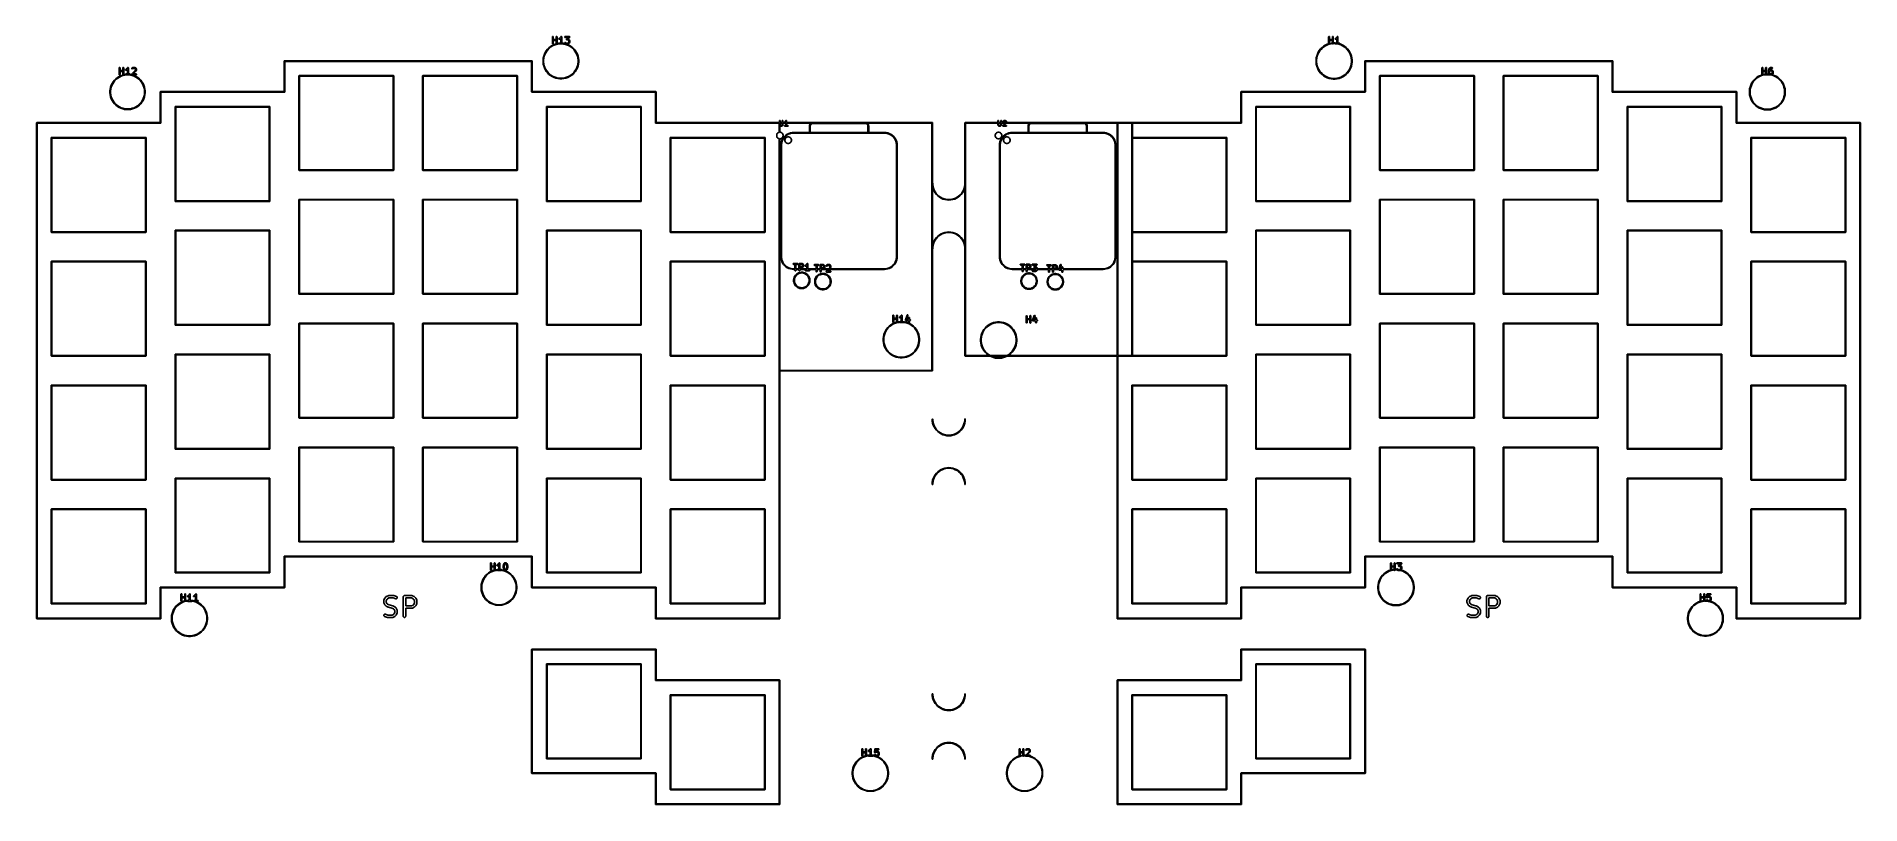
# Model space of a CAD drawing. Extents: x 33 to 314, y -190 to -72.
import ezdxf

# ---------------------------------------------------------------- set-up
doc = ezdxf.new("R2010")
doc.units = 0
doc.layers.add('BLACK', color=7, linetype='CONTINUOUS')

msp = doc.modelspace()

# ---------------------------------------------------------------- linework, layer by layer
at = {"layer": 'BLACK', "linetype": 'CONTINUOUS'}
for p, q in [((112.299405, -72.442319), (112.300846, -72.427687)), ((112.299405, -73.442319), (112.299405, -72.442319)), ((112.300846, -72.427687), (112.312045, -72.400651)), ((112.312045, -72.400651), (112.332737, -72.379959)), ((112.332737, -72.379959), (112.359773, -72.36876)), ((112.359773, -72.36876), (112.389037, -72.36876)), ((112.389037, -72.36876), (112.416073, -72.379959)), ((112.416073, -72.379959), (112.436765, -72.400651)), ((112.436765, -72.400651), (112.447964, -72.427687)), ((112.447964, -72.427687), (112.449405, -72.442319)), ((112.449405, -72.442319), (112.449405, -72.843509)), ((112.449405, -72.843509), (112.870833, -72.843509)), ((112.870833, -72.442319), (112.872274, -72.427687)), ((112.870833, -72.843509), (112.870833, -72.442319)), ((112.872274, -72.427687), (112.883473, -72.400651)), ((112.883473, -72.400651), (112.904165, -72.379959)), ((112.904165, -72.379959), (112.931201, -72.36876)), ((112.931201, -72.36876), (112.960465, -72.36876)), ((112.960465, -72.36876), (112.987501, -72.379959)), ((112.987501, -72.379959), (113.008193, -72.400651)), ((113.008193, -72.400651), (113.019392, -72.427687)), ((113.019392, -72.427687), (113.020833, -72.442319)), ((113.020833, -72.442319), (113.020833, -73.442319)), ((113.299994, -72.718652), (113.309248, -72.690891)), ((113.302068, -72.747842), (113.299994, -72.718652)), ((113.315155, -72.774017), (113.302068, -72.747842)), ((113.309248, -72.690891), (113.328421, -72.668783)), ((113.337263, -72.79319), (113.315155, -72.774017)), ((113.328421, -72.668783), (113.340864, -72.660951)), ((113.365024, -72.802444), (113.337263, -72.79319)), ((113.340864, -72.660951), (113.425216, -72.618775)), ((113.394214, -72.80037), (113.365024, -72.802444)), ((113.407946, -72.795115), (113.394214, -72.80037)), ((113.503184, -72.747496), (113.407946, -72.795115)), ((113.425216, -72.618775), (113.506595, -72.537396)), ((113.509483, -72.743531), (113.503184, -72.747496)), ((113.506595, -72.537396), (113.597715, -72.400716)), ((113.511311, -72.742774), (113.509483, -72.743531)), ((113.513367, -72.741085), (113.511311, -72.742774)), ((113.515627, -72.739664), (113.513367, -72.741085)), ((113.516926, -72.738165), (113.515627, -72.739664)), ((113.522676, -72.733447), (113.516926, -72.738165)), ((113.585119, -72.671004), (113.522676, -72.733447)), ((113.585119, -73.367319), (113.585119, -72.671004)), ((113.597715, -72.400716), (113.597749, -72.400673)), ((113.597749, -72.400673), (113.597759, -72.400651)), ((113.597759, -72.400651), (113.59781, -72.400599)), ((113.59781, -72.400599), (113.607031, -72.389341)), ((113.607031, -72.389341), (113.6132, -72.385209)), ((113.6132, -72.385209), (113.618451, -72.379959)), ((113.618451, -72.379959), (113.62524, -72.377146)), ((113.62524, -72.377146), (113.631346, -72.373058)), ((113.631346, -72.373058), (113.638626, -72.371601)), ((113.638626, -72.371601), (113.645487, -72.36876)), ((113.645487, -72.36876), (113.652835, -72.36876)), ((113.652835, -72.36876), (113.66004, -72.367319)), ((113.66004, -72.367319), (113.667324, -72.36876)), ((113.667324, -72.36876), (113.674751, -72.36876)), ((113.674751, -72.36876), (113.681539, -72.371572)), ((113.681539, -72.371572), (113.688748, -72.372998)), ((113.688748, -72.372998), (113.694927, -72.377117)), ((113.694927, -72.377117), (113.701787, -72.379959)), ((113.701787, -72.379959), (113.70698, -72.385152)), ((113.70698, -72.385152), (113.713097, -72.38923)), ((113.713097, -72.38923), (113.71723, -72.395402)), ((113.71723, -72.395402), (113.722479, -72.400651)), ((113.722479, -72.400651), (113.72529, -72.407438)), ((113.72529, -72.407438), (113.72938, -72.413545)), ((113.72938, -72.413545), (113.730836, -72.420826)), ((113.730836, -72.420826), (113.733678, -72.427687)), ((113.733678, -72.427687), (113.735103, -72.442163)), ((113.735103, -72.442163), (113.735119, -72.44224)), ((113.735119, -72.44224), (113.735113, -72.442266)), ((113.735113, -72.442266), (113.735119, -72.442319)), ((113.735119, -72.442319), (113.735119, -73.367319)), ((114.205608, -72.427687), (114.216807, -72.400651)), ((114.205608, -72.456951), (114.205608, -72.427687)), ((114.216807, -72.483987), (114.205608, -72.456951)), ((114.216807, -72.400651), (114.237499, -72.379959)), ((114.237499, -72.504679), (114.216807, -72.483987)), ((114.237499, -72.379959), (114.264535, -72.36876)), ((114.264535, -72.515878), (114.237499, -72.504679)), ((114.264535, -72.36876), (114.279167, -72.367319)), ((114.279167, -72.517319), (114.264535, -72.515878)), ((114.279167, -72.367319), (114.898214, -72.367319)), ((114.732932, -72.517319), (114.279167, -72.517319)), ((114.490512, -72.813565), (114.491322, -72.811169)), ((114.491322, -72.825718), (114.490512, -72.813565)), ((114.491322, -72.808639), (114.495985, -72.797381)), ((114.491322, -72.811169), (114.491322, -72.808639)), ((114.491322, -72.837903), (114.491322, -72.825718)), ((114.492289, -72.840239), (114.491322, -72.837903)), ((114.492458, -72.842763), (114.492289, -72.840239)), ((114.49786, -72.853688), (114.492458, -72.842763)), ((114.495985, -72.797381), (114.499887, -72.785844)), ((114.502521, -72.864939), (114.49786, -72.853688)), ((114.499887, -72.785844), (114.501972, -72.782926)), ((114.501972, -72.782926), (114.502521, -72.781603)), ((114.502521, -72.781603), (114.503916, -72.780207)), ((114.504307, -72.866725), (114.502521, -72.864939)), ((114.503916, -72.780207), (114.508438, -72.773883)), ((114.50543, -72.868995), (114.504307, -72.866725)), ((114.514602, -72.87702), (114.50543, -72.868995)), ((114.508438, -72.773883), (114.732932, -72.517319)), ((114.523213, -72.885631), (114.514602, -72.87702)), ((114.525549, -72.886599), (114.523213, -72.885631)), ((114.527454, -72.888265), (114.525549, -72.886599)), ((114.538991, -72.892166), (114.527454, -72.888265)), ((114.550249, -72.89683), (114.538991, -72.892166)), ((114.553819, -72.897181), (114.550249, -72.89683)), ((114.555175, -72.89764), (114.553819, -72.897181)), ((114.557142, -72.897508), (114.555175, -72.89764)), ((114.564881, -72.898271), (114.557142, -72.897508)), ((114.690033, -72.898271), (114.564881, -72.898271)), ((114.758549, -72.932529), (114.690033, -72.898271)), ((114.954657, -72.491707), (114.727761, -72.751016)), ((114.727761, -72.751016), (114.741279, -72.756189)), ((114.741279, -72.756189), (114.836517, -72.803808)), ((114.788956, -72.962936), (114.758549, -72.932529)), ((114.823214, -73.031452), (114.788956, -72.962936)), ((114.836517, -72.803808), (114.842816, -72.807772)), ((114.842816, -72.807772), (114.844644, -72.80853)), ((114.844644, -72.80853), (114.8467, -72.810218)), ((114.8467, -72.810218), (114.84896, -72.81164)), ((114.84896, -72.81164), (114.850259, -72.813138)), ((114.850259, -72.813138), (114.856009, -72.817857)), ((114.856009, -72.817857), (114.903628, -72.865476)), ((114.898214, -72.367319), (114.905952, -72.368081)), ((114.903628, -72.865476), (114.908346, -72.871225)), ((114.905952, -72.368081), (114.90792, -72.36795)), ((114.90792, -72.36795), (114.909275, -72.368408)), ((114.908346, -72.871225), (114.909845, -72.872525)), ((114.909275, -72.368408), (114.912846, -72.36876)), ((114.909845, -72.872525), (114.911266, -72.874784)), ((114.911266, -72.874784), (114.912955, -72.876841)), ((114.912846, -72.36876), (114.924103, -72.373423)), ((114.912955, -72.876841), (114.913712, -72.878668)), ((114.913712, -72.878668), (114.917677, -72.884968)), ((114.917677, -72.884968), (114.965296, -72.980206)), ((114.924103, -72.373423), (114.935641, -72.377325)), ((114.935641, -72.377325), (114.937545, -72.37899)), ((114.937545, -72.37899), (114.939882, -72.379959)), ((114.939882, -72.379959), (114.948492, -72.388569)), ((114.948492, -72.388569), (114.957665, -72.396595)), ((114.959178, -72.485382), (114.954657, -72.491707)), ((114.957665, -72.396595), (114.958787, -72.398864)), ((114.958787, -72.398864), (114.960574, -72.400651)), ((114.960574, -72.483987), (114.959178, -72.485382)), ((114.960574, -72.400651), (114.965234, -72.411901)), ((114.961122, -72.482663), (114.960574, -72.483987)), ((114.963208, -72.479746), (114.961122, -72.482663)), ((114.967109, -72.468208), (114.963208, -72.479746)), ((114.965234, -72.411901), (114.970637, -72.422827)), ((114.971773, -72.456951), (114.967109, -72.468208)), ((114.970637, -72.422827), (114.970805, -72.42535)), ((114.970805, -72.42535), (114.971773, -72.427687)), ((114.971773, -72.427687), (114.971773, -72.439871)), ((114.971773, -72.439871), (114.972583, -72.452025)), ((114.972583, -72.452025), (114.971773, -72.45442)), ((114.971773, -72.45442), (114.971773, -72.456951)), ((231.756095, -72.442319), (231.757536, -72.427687)), ((231.756095, -73.442319), (231.756095, -72.442319)), ((231.757536, -72.427687), (231.768735, -72.400651)), ((231.768735, -72.400651), (231.789427, -72.379959)), ((231.789427, -72.379959), (231.816463, -72.36876)), ((231.816463, -72.36876), (231.845727, -72.36876)), ((231.845727, -72.36876), (231.872763, -72.379959)), ((231.872763, -72.379959), (231.893455, -72.400651)), ((231.893455, -72.400651), (231.904654, -72.427687)), ((231.904654, -72.427687), (231.906095, -72.442319)), ((231.906095, -72.442319), (231.906095, -72.843509)), ((231.906095, -72.843509), (232.327523, -72.843509)), ((232.327523, -72.442319), (232.328964, -72.427687)), ((232.327523, -72.843509), (232.327523, -72.442319)), ((232.328964, -72.427687), (232.340163, -72.400651)), ((232.340163, -72.400651), (232.360855, -72.379959)), ((232.360855, -72.379959), (232.387891, -72.36876)), ((232.387891, -72.36876), (232.417155, -72.36876)), ((232.417155, -72.36876), (232.444191, -72.379959)), ((232.444191, -72.379959), (232.464883, -72.400651)), ((232.464883, -72.400651), (232.476082, -72.427687)), ((232.476082, -72.427687), (232.477523, -72.442319)), ((232.477523, -72.442319), (232.477523, -73.360364)), ((232.756684, -72.718652), (232.765938, -72.690891)), ((232.758758, -72.747842), (232.756684, -72.718652)), ((232.771845, -72.774017), (232.758758, -72.747842)), ((232.765938, -72.690891), (232.785111, -72.668783)), ((232.793953, -72.79319), (232.771845, -72.774017)), ((232.785111, -72.668783), (232.797554, -72.660951)), ((232.821714, -72.802444), (232.793953, -72.79319)), ((232.797554, -72.660951), (232.881906, -72.618775)), ((232.850904, -72.80037), (232.821714, -72.802444)), ((232.864636, -72.795115), (232.850904, -72.80037)), ((232.959874, -72.747496), (232.864636, -72.795115)), ((232.881906, -72.618775), (232.963285, -72.537396)), ((232.966173, -72.743531), (232.959874, -72.747496)), ((232.963285, -72.537396), (233.054405, -72.400716)), ((232.968001, -72.742774), (232.966173, -72.743531)), ((232.970057, -72.741085), (232.968001, -72.742774)), ((232.972317, -72.739664), (232.970057, -72.741085)), ((232.973616, -72.738165), (232.972317, -72.739664)), ((232.979366, -72.733447), (232.973616, -72.738165)), ((233.041809, -72.671004), (232.979366, -72.733447)), ((233.041809, -73.367319), (233.041809, -72.671004)), ((233.054405, -72.400716), (233.054439, -72.400673)), ((233.054439, -72.400673), (233.054449, -72.400651)), ((233.054449, -72.400651), (233.0545, -72.400599)), ((233.0545, -72.400599), (233.063721, -72.389341)), ((233.063721, -72.389341), (233.06989, -72.385209)), ((233.06989, -72.385209), (233.075141, -72.379959)), ((233.075141, -72.379959), (233.08193, -72.377146)), ((233.08193, -72.377146), (233.088036, -72.373058)), ((233.088036, -72.373058), (233.095316, -72.371601)), ((233.095316, -72.371601), (233.102177, -72.36876)), ((233.102177, -72.36876), (233.109525, -72.36876)), ((233.109525, -72.36876), (233.11673, -72.367319)), ((233.11673, -72.367319), (233.124014, -72.36876)), ((233.124014, -72.36876), (233.131441, -72.36876)), ((233.131441, -72.36876), (233.138229, -72.371572)), ((233.138229, -72.371572), (233.145438, -72.372998)), ((233.145438, -72.372998), (233.151617, -72.377117)), ((233.151617, -72.377117), (233.158477, -72.379959)), ((233.158477, -72.379959), (233.16367, -72.385152)), ((233.16367, -72.385152), (233.169787, -72.38923)), ((233.169787, -72.38923), (233.17392, -72.395402)), ((233.17392, -72.395402), (233.179169, -72.400651)), ((233.179169, -72.400651), (233.18198, -72.407438)), ((233.18198, -72.407438), (233.18607, -72.413545)), ((233.18607, -72.413545), (233.187526, -72.420826)), ((233.187526, -72.420826), (233.190368, -72.427687)), ((233.190368, -72.427687), (233.191793, -72.442163)), ((233.191793, -72.442163), (233.191809, -72.44224)), ((233.191809, -72.44224), (233.191803, -72.442266)), ((233.191803, -72.442266), (233.191809, -72.442319)), ((233.191809, -72.442319), (233.191809, -73.367319)), ((110.868416, -75.983396), (110.902924, -75.677125)), ((110.902924, -75.677125), (110.971507, -75.376643)), ((110.997397, -75.693176), (110.964092, -75.988769)), ((110.971507, -75.376643), (111.073302, -75.08573)), ((111.063589, -75.403171), (110.997397, -75.693176)), ((111.161835, -75.122401), (111.063589, -75.403171)), ((111.073302, -75.08573), (111.207029, -74.808043)), ((111.290899, -74.854396), (111.161835, -75.122401)), ((111.207029, -74.808043), (111.371006, -74.547075)), ((111.449159, -74.602528), (111.290899, -74.854396)), ((111.371006, -74.547075), (111.563171, -74.306108)), ((111.634624, -74.369962), (111.449159, -74.602528)), ((111.563171, -74.306108), (111.781108, -74.088171)), ((111.844962, -74.159624), (111.634624, -74.369962)), ((111.781108, -74.088171), (112.022075, -73.896006)), ((112.077528, -73.974159), (111.844962, -74.159624)), ((112.022075, -73.896006), (112.283043, -73.732029)), ((112.329396, -73.815899), (112.077528, -73.974159)), ((112.283043, -73.732029), (112.56073, -73.598302)), ((112.300846, -73.456951), (112.299405, -73.442319)), ((112.312045, -73.483987), (112.300846, -73.456951)), ((112.332737, -73.504679), (112.312045, -73.483987)), ((112.597401, -73.686835), (112.329396, -73.815899)), ((112.359773, -73.515878), (112.332737, -73.504679)), ((112.389037, -73.515878), (112.359773, -73.515878)), ((112.416073, -73.504679), (112.389037, -73.515878)), ((112.436765, -73.483987), (112.416073, -73.504679)), ((112.447964, -73.456951), (112.436765, -73.483987)), ((112.449405, -73.442319), (112.447964, -73.456951)), ((112.870833, -72.993509), (112.449405, -72.993509)), ((112.449405, -72.993509), (112.449405, -73.442319)), ((112.56073, -73.598302), (112.851643, -73.496507)), ((112.878171, -73.588589), (112.597401, -73.686835)), ((112.851643, -73.496507), (112.887751, -73.488265)), ((112.870833, -73.442319), (112.870833, -72.993509)), ((112.872274, -73.456951), (112.870833, -73.442319)), ((112.883473, -73.483987), (112.872274, -73.456951)), ((113.168176, -73.522397), (112.878171, -73.588589)), ((112.887751, -73.488265), (112.883473, -73.483987)), ((113.018811, -73.458351), (113.152125, -73.427924)), ((113.019392, -73.456951), (113.018811, -73.458351)), ((113.020833, -73.442319), (113.019392, -73.456951)), ((113.152125, -73.427924), (113.308023, -73.410358)), ((113.331996, -73.503938), (113.168176, -73.522397)), ((113.308023, -73.410358), (113.312045, -73.400651)), ((113.312045, -73.400651), (113.332737, -73.379959)), ((113.332737, -73.504679), (113.331996, -73.503938)), ((113.332737, -73.379959), (113.359773, -73.36876)), ((113.359773, -73.515878), (113.332737, -73.504679)), ((113.359773, -73.36876), (113.374405, -73.367319)), ((113.374405, -73.517319), (113.359773, -73.515878)), ((113.374405, -73.367319), (113.585119, -73.367319)), ((113.945833, -73.517319), (113.374405, -73.517319)), ((113.735119, -73.367319), (113.945833, -73.367319)), ((113.945833, -73.367319), (113.960465, -73.36876)), ((113.960465, -73.515878), (113.945833, -73.517319)), ((113.960465, -73.36876), (113.987501, -73.379959)), ((113.968697, -73.512467), (113.960465, -73.515878)), ((114.056824, -73.522397), (113.968697, -73.512467)), ((113.987501, -73.379959), (114.008193, -73.400651)), ((114.008193, -73.400651), (114.016876, -73.421614)), ((114.016876, -73.421614), (114.072875, -73.427924)), ((114.346829, -73.588589), (114.056824, -73.522397)), ((114.072875, -73.427924), (114.35374, -73.492029)), ((114.205608, -73.332448), (114.216807, -73.305412)), ((114.205608, -73.361711), (114.205608, -73.332448)), ((114.216806, -73.388747), (114.205608, -73.361711)), ((114.226133, -73.400112), (114.216806, -73.388747)), ((114.216807, -73.305412), (114.2375, -73.284719)), ((114.273752, -73.447732), (114.226133, -73.400112)), ((114.2375, -73.284719), (114.264536, -73.273521)), ((114.264536, -73.273521), (114.293799, -73.273521)), ((114.279501, -73.45245), (114.273752, -73.447732)), ((114.280802, -73.45395), (114.279501, -73.45245)), ((114.283061, -73.455372), (114.280802, -73.45395)), ((114.285118, -73.45706), (114.283061, -73.455372)), ((114.286945, -73.457817), (114.285118, -73.45706)), ((114.293245, -73.461782), (114.286945, -73.457817)), ((114.35374, -73.492029), (114.293245, -73.461782)), ((114.293799, -73.273521), (114.320835, -73.28472)), ((114.320835, -73.28472), (114.332201, -73.294048)), ((114.332201, -73.294048), (114.371213, -73.333061)), ((114.627599, -73.686835), (114.346829, -73.588589)), ((114.371213, -73.333061), (114.439729, -73.367319)), ((114.707738, -73.517319), (114.432834, -73.517319)), ((114.432834, -73.517319), (114.66427, -73.598302)), ((114.439729, -73.367319), (114.690033, -73.367319)), ((114.895604, -73.815899), (114.627599, -73.686835)), ((114.66427, -73.598302), (114.941957, -73.732029)), ((114.690033, -73.367319), (114.758548, -73.333061)), ((114.72237, -73.515878), (114.707738, -73.517319)), ((114.724859, -73.514846), (114.72237, -73.515878)), ((114.727547, -73.514656), (114.724859, -73.514846)), ((114.741279, -73.509401), (114.727547, -73.514656)), ((114.836517, -73.461782), (114.741279, -73.509401)), ((114.758548, -73.333061), (114.788955, -73.302653)), ((114.788955, -73.302653), (114.823214, -73.234137)), ((114.823214, -73.234137), (114.823214, -73.031452)), ((114.842816, -73.457817), (114.836517, -73.461782)), ((114.844644, -73.45706), (114.842816, -73.457817)), ((114.8467, -73.455372), (114.844644, -73.45706)), ((114.84896, -73.45395), (114.8467, -73.455372)), ((114.85026, -73.45245), (114.84896, -73.45395)), ((114.85601, -73.447732), (114.85026, -73.45245)), ((114.903628, -73.400113), (114.85601, -73.447732)), ((115.147472, -73.974159), (114.895604, -73.815899)), ((114.908346, -73.394363), (114.903628, -73.400113)), ((114.909845, -73.393064), (114.908346, -73.394363)), ((114.911266, -73.390805), (114.909845, -73.393064)), ((114.912956, -73.388747), (114.911266, -73.390805)), ((114.913713, -73.386917), (114.912956, -73.388747)), ((114.917677, -73.380621), (114.913713, -73.386917)), ((114.965296, -73.285383), (114.917677, -73.380621)), ((114.941957, -73.732029), (115.202925, -73.896006)), ((114.965296, -72.980206), (114.970551, -72.993937)), ((114.970551, -73.271652), (114.965296, -73.285383)), ((114.970551, -72.993937), (114.970742, -72.996626)), ((114.970742, -73.268962), (114.970551, -73.271652)), ((114.970742, -72.996626), (114.971773, -72.999115)), ((114.971773, -73.266474), (114.970742, -73.268962)), ((114.971773, -72.999115), (114.973214, -73.013747)), ((114.973214, -73.251842), (114.971773, -73.266474)), ((114.973214, -73.013747), (114.973214, -73.251842)), ((115.380038, -74.159624), (115.147472, -73.974159)), ((115.202925, -73.896006), (115.443892, -74.088171)), ((115.590376, -74.369962), (115.380038, -74.159624)), ((115.443892, -74.088171), (115.661829, -74.306108)), ((115.775841, -74.602528), (115.590376, -74.369962)), ((115.661829, -74.306108), (115.853994, -74.547075)), ((115.934101, -74.854396), (115.775841, -74.602528)), ((115.853994, -74.547075), (116.017971, -74.808043)), ((116.063165, -75.122401), (115.934101, -74.854396)), ((116.017971, -74.808043), (116.151698, -75.08573)), ((116.161411, -75.403171), (116.063165, -75.122401)), ((116.151698, -75.08573), (116.253493, -75.376643)), ((116.227603, -75.693176), (116.161411, -75.403171)), ((116.260908, -75.988769), (116.227603, -75.693176)), ((116.253493, -75.376643), (116.322076, -75.677125)), ((116.322076, -75.677125), (116.356584, -75.983396)), ((229.815864, -75.981539), (229.850788, -75.671579)), ((229.850788, -75.671579), (229.920197, -75.367479)), ((229.94521, -75.687622), (229.911488, -75.98691)), ((229.920197, -75.367479), (230.023218, -75.073061)), ((230.012229, -75.393993), (229.94521, -75.687622)), ((230.111703, -75.109713), (230.012229, -75.393993)), ((230.023218, -75.073061), (230.158556, -74.79203)), ((230.24238, -74.838358), (230.111703, -75.109713)), ((230.158556, -74.79203), (230.324508, -74.527919)), ((230.402618, -74.583341), (230.24238, -74.838358)), ((230.324508, -74.527919), (230.518987, -74.284049)), ((230.590401, -74.347868), (230.402618, -74.583341)), ((230.518987, -74.284049), (230.739549, -74.063487)), ((230.803368, -74.134901), (230.590401, -74.347868)), ((230.739549, -74.063487), (230.983419, -73.869008)), ((231.038841, -73.947118), (230.803368, -74.134901)), ((230.983419, -73.869008), (231.24753, -73.703056)), ((231.293858, -73.78688), (231.038841, -73.947118)), ((231.24753, -73.703056), (231.528561, -73.567718)), ((231.565213, -73.656203), (231.293858, -73.78688)), ((231.528561, -73.567718), (231.768623, -73.483716)), ((231.849493, -73.556729), (231.565213, -73.656203)), ((231.757536, -73.456951), (231.756095, -73.442319)), ((231.768623, -73.483716), (231.757536, -73.456951)), ((232.143122, -73.48971), (231.849493, -73.556729)), ((231.905751, -73.445804), (232.127079, -73.395288)), ((231.906095, -73.442319), (231.905751, -73.445804)), ((232.327523, -72.993509), (231.906095, -72.993509)), ((231.906095, -72.993509), (231.906095, -73.442319)), ((232.127079, -73.395288), (232.327523, -73.372703)), ((232.333641, -73.468243), (232.143122, -73.48971)), ((232.327523, -73.372703), (232.327523, -72.993509)), ((232.340163, -73.483987), (232.333641, -73.468243)), ((232.360855, -73.504679), (232.340163, -73.483987)), ((232.387891, -73.515878), (232.360855, -73.504679)), ((232.417155, -73.515878), (232.387891, -73.515878)), ((232.444191, -73.504679), (232.417155, -73.515878)), ((232.464883, -73.483987), (232.444191, -73.504679)), ((232.476082, -73.456951), (232.464883, -73.483987)), ((232.476177, -73.455988), (232.476082, -73.456951)), ((232.74359, -73.455988), (232.476177, -73.455988)), ((232.477523, -73.360364), (232.748961, -73.360364)), ((232.7578, -73.457589), (232.74359, -73.455988)), ((232.748961, -73.360364), (232.820206, -73.368391)), ((232.768735, -73.483987), (232.7578, -73.457589)), ((232.789427, -73.504679), (232.768735, -73.483987)), ((232.816463, -73.515878), (232.789427, -73.504679)), ((232.831095, -73.517319), (232.816463, -73.515878)), ((232.820206, -73.368391), (232.831095, -73.367319)), ((232.831095, -73.367319), (233.041809, -73.367319)), ((233.163841, -73.517319), (232.831095, -73.517319)), ((233.336507, -73.556729), (233.163841, -73.517319)), ((233.191809, -73.367319), (233.402523, -73.367319)), ((233.620787, -73.656203), (233.336507, -73.556729)), ((233.402523, -73.367319), (233.417155, -73.36876)), ((233.417155, -73.36876), (233.444191, -73.379959)), ((233.444191, -73.379959), (233.464883, -73.400651)), ((233.464883, -73.483987), (233.452768, -73.496101)), ((233.452768, -73.496101), (233.657439, -73.567718)), ((233.464883, -73.400651), (233.476082, -73.427687)), ((233.476082, -73.456951), (233.464883, -73.483987)), ((233.476082, -73.427687), (233.476082, -73.456951)), ((233.892142, -73.78688), (233.620787, -73.656203)), ((233.657439, -73.567718), (233.93847, -73.703056)), ((234.147159, -73.947118), (233.892142, -73.78688)), ((233.93847, -73.703056), (234.202581, -73.869008)), ((234.382632, -74.134901), (234.147159, -73.947118)), ((234.202581, -73.869008), (234.446451, -74.063487)), ((234.595599, -74.347868), (234.382632, -74.134901)), ((234.446451, -74.063487), (234.667013, -74.284049)), ((234.783382, -74.583341), (234.595599, -74.347868)), ((234.667013, -74.284049), (234.861492, -74.527919)), ((234.94362, -74.838358), (234.783382, -74.583341)), ((234.861492, -74.527919), (235.027444, -74.79203)), ((235.074297, -75.109713), (234.94362, -74.838358)), ((235.027444, -74.79203), (235.162782, -75.073061)), ((235.173771, -75.393993), (235.074297, -75.109713)), ((235.162782, -75.073061), (235.265803, -75.367479)), ((235.24079, -75.687622), (235.173771, -75.393993)), ((235.274512, -75.98691), (235.24079, -75.687622)), ((235.265803, -75.367479), (235.335212, -75.671579)), ((235.335212, -75.671579), (235.370136, -75.981539)), ((45.367583, -78.687409), (45.625186, -78.525546)), ((45.624405, -77.204819), (45.625846, -77.190187)), ((45.624405, -78.204819), (45.624405, -77.204819)), ((45.625846, -78.219451), (45.624405, -78.204819)), ((45.625186, -78.525546), (45.899292, -78.393543)), ((45.625846, -77.190187), (45.637045, -77.163151)), ((45.637045, -78.246487), (45.625846, -78.219451)), ((45.637045, -77.163151), (45.657737, -77.142459)), ((45.657737, -78.267179), (45.637045, -78.246487)), ((45.657737, -77.142459), (45.684773, -77.13126)), ((45.684773, -78.278378), (45.657737, -78.267179)), ((45.935985, -78.482128), (45.671566, -78.609465)), ((45.684773, -77.13126), (45.714037, -77.13126)), ((45.714037, -78.278378), (45.684773, -78.278378)), ((45.714037, -77.13126), (45.741073, -77.142459)), ((45.741073, -78.267179), (45.714037, -78.278378)), ((45.741073, -77.142459), (45.761765, -77.163151)), ((45.761765, -78.246487), (45.741073, -78.267179)), ((45.761765, -77.163151), (45.772964, -77.190187)), ((45.772964, -78.219451), (45.761765, -78.246487)), ((45.772964, -77.190187), (45.774405, -77.204819)), ((45.774405, -78.204819), (45.772964, -78.219451)), ((45.774405, -77.204819), (45.774405, -77.606009)), ((45.774405, -77.606009), (46.195833, -77.606009)), ((46.195833, -77.756009), (45.774405, -77.756009)), ((45.774405, -77.756009), (45.774405, -78.204819)), ((45.899292, -78.393543), (46.186454, -78.293061)), ((46.212998, -78.385197), (45.935985, -78.482128)), ((46.186454, -78.293061), (46.254276, -78.27758)), ((46.195833, -77.204819), (46.197274, -77.190187)), ((46.195833, -77.606009), (46.195833, -77.204819)), ((46.195833, -78.204819), (46.195833, -77.756009)), ((46.197274, -78.219451), (46.195833, -78.204819)), ((46.197274, -77.190187), (46.208473, -77.163151)), ((46.208473, -78.246487), (46.197274, -78.219451)), ((46.208473, -77.163151), (46.229165, -77.142459)), ((46.229165, -78.267179), (46.208473, -78.246487)), ((46.499122, -78.319891), (46.212998, -78.385197)), ((46.229165, -77.142459), (46.256201, -77.13126)), ((46.254276, -78.27758), (46.229165, -78.267179)), ((46.256201, -77.13126), (46.285465, -77.13126)), ((46.285465, -77.13126), (46.312501, -77.142459)), ((46.312501, -77.142459), (46.333193, -77.163151)), ((46.316242, -78.263437), (46.483061, -78.225362)), ((46.333193, -78.246487), (46.316242, -78.263437)), ((46.333193, -77.163151), (46.344392, -77.190187)), ((46.344392, -78.219451), (46.333193, -78.246487)), ((46.344392, -77.190187), (46.345833, -77.204819)), ((46.345833, -78.204819), (46.344392, -78.219451)), ((46.345833, -77.204819), (46.345833, -78.204819)), ((46.483061, -78.225362), (46.625846, -78.209274)), ((46.790759, -78.287031), (46.499122, -78.319891)), ((46.624994, -77.481152), (46.634248, -77.453391)), ((46.627068, -77.510342), (46.624994, -77.481152)), ((46.625846, -78.190187), (46.637045, -78.163151)), ((46.625846, -78.209274), (46.625846, -78.190187)), ((46.640155, -77.536517), (46.627068, -77.510342)), ((46.634248, -77.453391), (46.653421, -77.431283)), ((46.637045, -78.163151), (46.657737, -78.142459)), ((46.662263, -77.55569), (46.640155, -77.536517)), ((46.653421, -77.431283), (46.665864, -77.423451)), ((46.657737, -78.142459), (46.684773, -78.13126)), ((46.690024, -77.564944), (46.662263, -77.55569)), ((46.665864, -77.423451), (46.750216, -77.381275)), ((46.684773, -78.13126), (46.699405, -78.129819)), ((46.719214, -77.56287), (46.690024, -77.564944)), ((46.699405, -78.129819), (46.910119, -78.129819)), ((46.732946, -77.557615), (46.719214, -77.56287)), ((46.828184, -77.509996), (46.732946, -77.557615)), ((46.750216, -77.381275), (46.831595, -77.299896)), ((47.084241, -78.287031), (46.790759, -78.287031)), ((46.834483, -77.506031), (46.828184, -77.509996)), ((46.831595, -77.299896), (46.922715, -77.163216)), ((46.836311, -77.505274), (46.834483, -77.506031)), ((46.838367, -77.503585), (46.836311, -77.505274)), ((46.840627, -77.502164), (46.838367, -77.503585)), ((46.841926, -77.500665), (46.840627, -77.502164)), ((46.847676, -77.495947), (46.841926, -77.500665)), ((46.910119, -77.433504), (46.847676, -77.495947)), ((46.910119, -78.129819), (46.910119, -77.433504)), ((46.922715, -77.163216), (46.922749, -77.163173)), ((46.922749, -77.163173), (46.922759, -77.163151)), ((46.922759, -77.163151), (46.92281, -77.163099)), ((46.92281, -77.163099), (46.932031, -77.151841)), ((46.932031, -77.151841), (46.9382, -77.147709)), ((46.9382, -77.147709), (46.943451, -77.142459)), ((46.943451, -77.142459), (46.95024, -77.139646)), ((46.95024, -77.139646), (46.956346, -77.135558)), ((46.956346, -77.135558), (46.963626, -77.134101)), ((46.963626, -77.134101), (46.970487, -77.13126)), ((46.970487, -77.13126), (46.977835, -77.13126)), ((46.977835, -77.13126), (46.98504, -77.129819)), ((46.98504, -77.129819), (46.992324, -77.13126)), ((46.992324, -77.13126), (46.999751, -77.13126)), ((46.999751, -77.13126), (47.006539, -77.134072)), ((47.006539, -77.134072), (47.013748, -77.135498)), ((47.013748, -77.135498), (47.019927, -77.139617)), ((47.019927, -77.139617), (47.026787, -77.142459)), ((47.026787, -77.142459), (47.03198, -77.147652)), ((47.03198, -77.147652), (47.038097, -77.15173)), ((47.038097, -77.15173), (47.04223, -77.157902)), ((47.04223, -77.157902), (47.047479, -77.163151)), ((47.047479, -77.163151), (47.05029, -77.169938)), ((47.05029, -77.169938), (47.05438, -77.176045)), ((47.05438, -77.176045), (47.055836, -77.183326)), ((47.055836, -77.183326), (47.058678, -77.190187)), ((47.058678, -77.190187), (47.060103, -77.204663)), ((47.060103, -77.204663), (47.060119, -77.20474)), ((47.060119, -77.20474), (47.060113, -77.204766)), ((47.060113, -77.204766), (47.060119, -77.204819)), ((47.060119, -77.204819), (47.060119, -78.129819)), ((47.060119, -78.129819), (47.270833, -78.129819)), ((47.375878, -78.319891), (47.084241, -78.287031)), ((47.270833, -78.129819), (47.285465, -78.13126)), ((47.285465, -78.13126), (47.312501, -78.142459)), ((47.312501, -78.142459), (47.333193, -78.163151)), ((47.333193, -78.163151), (47.344392, -78.190187)), ((47.344392, -78.219451), (47.344172, -78.21998)), ((47.344172, -78.21998), (47.391939, -78.225362)), ((47.344392, -78.190187), (47.344392, -78.219451)), ((47.662002, -78.385197), (47.375878, -78.319891)), ((47.391939, -78.225362), (47.558757, -78.263437)), ((47.530608, -78.190187), (47.541807, -78.163151)), ((47.530608, -78.219451), (47.530608, -78.190187)), ((47.541807, -78.246487), (47.530608, -78.219451)), ((47.541807, -78.163151), (47.551134, -78.151786)), ((47.558757, -78.263437), (47.541807, -78.246487)), ((47.551134, -78.151786), (48.110042, -77.592876)), ((47.578227, -77.285426), (47.589426, -77.258389)), ((47.578227, -77.314688), (47.578227, -77.285426)), ((47.589426, -77.341725), (47.578227, -77.314688)), ((47.589426, -77.258389), (47.598753, -77.247024)), ((47.610118, -77.362417), (47.589426, -77.341725)), ((47.598753, -77.247024), (47.646372, -77.199405)), ((47.637155, -77.373616), (47.610118, -77.362417)), ((48.223214, -78.279819), (47.630529, -78.279819)), ((47.630529, -78.279819), (47.688546, -78.293061)), ((47.666417, -77.373616), (47.637155, -77.373616)), ((47.646372, -77.199405), (47.652121, -77.194686)), ((47.652121, -77.194686), (47.653421, -77.193188)), ((47.653421, -77.193188), (47.65568, -77.191766)), ((47.65568, -77.191766), (47.657737, -77.190078)), ((47.657737, -77.190078), (47.659564, -77.18932)), ((47.659564, -77.18932), (47.665864, -77.185356)), ((47.939015, -78.482128), (47.662002, -78.385197)), ((47.665864, -77.185356), (47.761102, -77.137737)), ((47.693454, -77.362417), (47.666417, -77.373616)), ((47.688546, -78.293061), (47.975708, -78.393543)), ((47.704819, -77.35309), (47.693454, -77.362417)), ((47.743832, -77.314077), (47.704819, -77.35309)), ((47.812348, -77.279819), (47.743832, -77.314077)), ((47.761102, -77.137737), (47.774833, -77.132482)), ((47.774833, -77.132482), (47.777522, -77.13229)), ((47.777522, -77.13229), (47.780011, -77.13126)), ((47.780011, -77.13126), (47.794643, -77.129819)), ((48.228628, -77.686423), (47.785233, -78.129819)), ((47.785233, -78.129819), (48.223214, -78.129819)), ((47.794643, -77.129819), (48.032738, -77.129819)), ((48.015033, -77.279819), (47.812348, -77.279819)), ((48.203434, -78.609465), (47.939015, -78.482128)), ((47.975708, -78.393543), (48.249814, -78.525546)), ((48.083549, -77.314077), (48.015033, -77.279819)), ((48.032738, -77.129819), (48.04737, -77.13126)), ((48.04737, -77.13126), (48.049859, -77.132291)), ((48.049859, -77.132291), (48.052547, -77.132482)), ((48.052547, -77.132482), (48.066279, -77.137737)), ((48.066279, -77.137737), (48.161517, -77.185356)), ((48.113956, -77.344484), (48.083549, -77.314077)), ((48.110042, -77.592876), (48.148214, -77.478363)), ((48.148214, -77.413), (48.113956, -77.344484)), ((48.148214, -77.478363), (48.148214, -77.413)), ((48.161517, -77.185356), (48.167816, -77.18932)), ((48.167816, -77.18932), (48.169644, -77.190078)), ((48.169644, -77.190078), (48.1717, -77.191766)), ((48.1717, -77.191766), (48.17396, -77.193188)), ((48.17396, -77.193188), (48.175259, -77.194686)), ((48.175259, -77.194686), (48.181009, -77.199405)), ((48.181009, -77.199405), (48.228628, -77.247024)), ((48.223214, -78.129819), (48.237846, -78.13126)), ((48.237846, -78.278378), (48.223214, -78.279819)), ((48.228628, -77.247024), (48.233346, -77.252773)), ((48.237956, -77.675058), (48.228628, -77.686423)), ((48.233346, -77.252773), (48.234845, -77.254073)), ((48.234845, -77.254073), (48.236266, -77.256332)), ((48.236266, -77.256332), (48.237955, -77.258389)), ((48.237846, -78.13126), (48.264882, -78.142459)), ((48.264882, -78.267179), (48.237846, -78.278378)), ((48.237955, -77.258389), (48.238712, -77.260216)), ((48.238987, -77.672567), (48.237956, -77.675058)), ((48.238712, -77.260216), (48.242677, -77.266516)), ((48.240752, -77.670533), (48.238987, -77.672567)), ((48.246746, -77.657107), (48.240752, -77.670533)), ((48.242677, -77.266516), (48.290296, -77.361754)), ((48.294365, -77.514251), (48.246746, -77.657107)), ((48.249814, -78.525546), (48.507417, -78.687409)), ((48.264882, -78.142459), (48.285574, -78.163151)), ((48.285574, -78.246487), (48.264882, -78.267179)), ((48.285574, -78.163151), (48.296773, -78.190187)), ((48.296773, -78.219451), (48.285574, -78.246487)), ((48.290296, -77.361754), (48.295551, -77.375485)), ((48.296014, -77.506995), (48.294365, -77.514251)), ((48.295551, -77.375485), (48.295742, -77.378174)), ((48.295742, -77.378174), (48.296773, -77.380663)), ((48.296773, -77.505165), (48.296014, -77.506995)), ((48.296773, -77.380663), (48.298214, -77.395295)), ((48.297034, -77.502511), (48.296773, -77.505165)), ((48.296773, -78.190187), (48.296773, -78.219451)), ((48.297625, -77.499914), (48.297034, -77.502511)), ((48.298214, -77.490533), (48.297484, -77.497939)), ((48.297484, -77.497939), (48.297625, -77.499914)), ((48.298214, -77.395295), (48.298214, -77.490533)), ((71.0175, -76.1375), (71.021306, -76.118366)), ((71.0175, -80.85), (71.0175, -76.1375)), ((71.021306, -76.118366), (71.048366, -76.091306)), ((71.048366, -76.091306), (71.0675, -76.0875)), ((71.0675, -76.0875), (109.1675, -76.0875)), ((71.1175, -76.1875), (71.1175, -80.9)), ((109.1175, -76.1875), (71.1175, -76.1875)), ((73.2925, -78.4125), (73.296306, -78.393366)), ((73.2925, -92.9125), (73.2925, -78.4125)), ((73.296306, -78.393366), (73.323366, -78.366306)), ((73.323366, -78.366306), (73.3425, -78.3625)), ((73.3425, -78.3625), (87.8425, -78.3625)), ((73.3925, -78.4625), (73.3925, -92.8625)), ((87.7925, -78.4625), (73.3925, -78.4625)), ((87.7925, -92.8625), (87.7925, -78.4625)), ((87.8425, -78.3625), (87.861634, -78.366306)), ((87.861634, -78.366306), (87.888694, -78.393366)), ((87.888694, -78.393366), (87.8925, -78.4125)), ((87.8925, -78.4125), (87.8925, -92.9125)), ((92.3425, -78.4125), (92.346306, -78.393366)), ((92.3425, -92.9125), (92.3425, -78.4125)), ((92.346306, -78.393366), (92.373366, -78.366306)), ((92.373366, -78.366306), (92.3925, -78.3625)), ((92.3925, -78.3625), (106.8925, -78.3625)), ((92.4425, -78.4625), (92.4425, -92.8625)), ((106.8425, -78.4625), (92.4425, -78.4625)), ((106.8425, -92.8625), (106.8425, -78.4625)), ((106.8925, -78.3625), (106.911634, -78.366306)), ((106.911634, -78.366306), (106.938694, -78.393366)), ((106.938694, -78.393366), (106.9425, -78.4125)), ((106.9425, -78.4125), (106.9425, -92.9125)), ((109.1175, -80.9), (109.1175, -76.1875)), ((109.1675, -76.0875), (109.186634, -76.091306)), ((109.186634, -76.091306), (109.213694, -76.118366)), ((109.213694, -76.118366), (109.2175, -76.1375)), ((109.2175, -76.1375), (109.2175, -80.85)), ((110.868416, -75.988769), (110.868416, -75.983396)), ((110.868416, -76.291604), (110.868416, -75.988769)), ((110.902924, -76.597875), (110.868416, -76.291604)), ((110.971507, -76.898357), (110.902924, -76.597875)), ((110.964092, -75.988769), (110.964092, -76.286231)), ((110.964092, -76.286231), (110.997397, -76.581824)), ((111.073302, -77.18927), (110.971507, -76.898357)), ((110.997397, -76.581824), (111.063589, -76.871829)), ((111.063589, -76.871829), (111.161835, -77.152599)), ((111.207029, -77.466957), (111.073302, -77.18927)), ((111.161835, -77.152599), (111.290899, -77.420604)), ((111.371006, -77.727925), (111.207029, -77.466957)), ((111.290899, -77.420604), (111.449159, -77.672472)), ((111.563171, -77.968892), (111.371006, -77.727925)), ((111.449159, -77.672472), (111.634624, -77.905038)), ((111.781108, -78.186829), (111.563171, -77.968892)), ((111.634624, -77.905038), (111.844962, -78.115376)), ((112.022075, -78.378994), (111.781108, -78.186829)), ((111.844962, -78.115376), (112.077528, -78.300841)), ((112.283043, -78.542971), (112.022075, -78.378994)), ((112.077528, -78.300841), (112.329396, -78.459101)), ((112.56073, -78.676698), (112.283043, -78.542971)), ((112.329396, -78.459101), (112.597401, -78.588165)), ((112.597401, -78.588165), (112.878171, -78.686411)), ((114.346829, -78.686411), (114.627599, -78.588165)), ((114.627599, -78.588165), (114.895604, -78.459101)), ((114.941957, -78.542971), (114.66427, -78.676698)), ((114.895604, -78.459101), (115.147472, -78.300841)), ((115.202925, -78.378994), (114.941957, -78.542971)), ((115.147472, -78.300841), (115.380038, -78.115376)), ((115.443892, -78.186829), (115.202925, -78.378994)), ((115.380038, -78.115376), (115.590376, -77.905038)), ((115.661829, -77.968892), (115.443892, -78.186829)), ((115.590376, -77.905038), (115.775841, -77.672472)), ((115.853994, -77.727925), (115.661829, -77.968892)), ((115.775841, -77.672472), (115.934101, -77.420604)), ((116.017971, -77.466957), (115.853994, -77.727925)), ((115.934101, -77.420604), (116.063165, -77.152599)), ((116.151698, -77.18927), (116.017971, -77.466957)), ((116.063165, -77.152599), (116.161411, -76.871829)), ((116.253493, -76.898357), (116.151698, -77.18927)), ((116.161411, -76.871829), (116.227603, -76.581824)), ((116.227603, -76.581824), (116.260908, -76.286231)), ((116.322076, -76.597875), (116.253493, -76.898357)), ((116.260908, -76.286231), (116.260908, -75.988769)), ((116.356584, -76.291604), (116.322076, -76.597875)), ((116.356584, -75.983396), (116.356584, -76.291604)), ((229.815864, -75.98691), (229.815864, -75.981539)), ((229.815864, -76.293461), (229.815864, -75.98691)), ((229.850788, -76.603421), (229.815864, -76.293461)), ((229.920197, -76.907521), (229.850788, -76.603421)), ((229.911488, -75.98691), (229.911488, -76.28809)), ((229.911488, -76.28809), (229.94521, -76.587378)), ((230.023218, -77.201939), (229.920197, -76.907521)), ((229.94521, -76.587378), (230.012229, -76.881007)), ((230.012229, -76.881007), (230.111703, -77.165287)), ((230.158556, -77.48297), (230.023218, -77.201939)), ((230.111703, -77.165287), (230.24238, -77.436642)), ((230.324508, -77.747081), (230.158556, -77.48297)), ((230.24238, -77.436642), (230.402618, -77.691659)), ((230.518987, -77.990951), (230.324508, -77.747081)), ((230.402618, -77.691659), (230.590401, -77.927132)), ((230.739549, -78.211513), (230.518987, -77.990951)), ((230.590401, -77.927132), (230.803368, -78.140099)), ((230.983419, -78.405992), (230.739549, -78.211513)), ((230.803368, -78.140099), (231.038841, -78.327882)), ((231.24753, -78.571944), (230.983419, -78.405992)), ((231.038841, -78.327882), (231.293858, -78.48812)), ((231.528561, -78.707282), (231.24753, -78.571944)), ((231.293858, -78.48812), (231.565213, -78.618797)), ((233.620787, -78.618797), (233.892142, -78.48812)), ((233.93847, -78.571944), (233.657439, -78.707282)), ((233.892142, -78.48812), (234.147159, -78.327882)), ((234.202581, -78.405992), (233.93847, -78.571944)), ((234.147159, -78.327882), (234.382632, -78.140099)), ((234.446451, -78.211513), (234.202581, -78.405992)), ((234.382632, -78.140099), (234.595599, -77.927132)), ((234.667013, -77.990951), (234.446451, -78.211513)), ((234.595599, -77.927132), (234.783382, -77.691659)), ((234.861492, -77.747081), (234.667013, -77.990951)), ((234.783382, -77.691659), (234.94362, -77.436642)), ((235.027444, -77.48297), (234.861492, -77.747081)), ((234.94362, -77.436642), (235.074297, -77.165287)), ((235.162782, -77.201939), (235.027444, -77.48297)), ((235.074297, -77.165287), (235.173771, -76.881007)), ((235.265803, -76.907521), (235.162782, -77.201939)), ((235.173771, -76.881007), (235.24079, -76.587378)), ((235.24079, -76.587378), (235.274512, -76.28809)), ((235.335212, -76.603421), (235.265803, -76.907521)), ((235.274512, -76.28809), (235.274512, -75.98691)), ((235.370136, -76.293461), (235.335212, -76.603421)), ((235.370136, -75.981539), (235.370136, -76.293461)), ((237.3055, -76.1375), (237.309306, -76.118366)), ((237.3055, -80.85), (237.3055, -76.1375)), ((237.309306, -76.118366), (237.336366, -76.091306)), ((237.336366, -76.091306), (237.3555, -76.0875)), ((237.3555, -76.0875), (275.4555, -76.0875)), ((237.4055, -76.1875), (237.4055, -80.9)), ((275.4055, -76.1875), (237.4055, -76.1875)), ((239.5805, -78.4125), (239.584306, -78.393366)), ((239.5805, -92.9125), (239.5805, -78.4125)), ((239.584306, -78.393366), (239.611366, -78.366306)), ((239.611366, -78.366306), (239.6305, -78.3625)), ((239.6305, -78.3625), (254.1305, -78.3625)), ((239.6805, -78.4625), (239.6805, -92.8625)), ((254.0805, -78.4625), (239.6805, -78.4625)), ((254.0805, -92.8625), (254.0805, -78.4625)), ((254.1305, -78.3625), (254.149634, -78.366306)), ((254.149634, -78.366306), (254.176694, -78.393366)), ((254.176694, -78.393366), (254.1805, -78.4125)), ((254.1805, -78.4125), (254.1805, -92.9125)), ((258.6305, -78.4125), (258.634306, -78.393366)), ((258.6305, -92.9125), (258.6305, -78.4125)), ((258.634306, -78.393366), (258.661366, -78.366306)), ((258.661366, -78.366306), (258.6805, -78.3625)), ((258.6805, -78.3625), (273.1805, -78.3625)), ((258.7305, -78.4625), (258.7305, -92.8625)), ((273.1305, -78.4625), (258.7305, -78.4625)), ((273.1305, -92.8625), (273.1305, -78.4625)), ((273.1805, -78.3625), (273.199634, -78.366306)), ((273.199634, -78.366306), (273.226694, -78.393366)), ((273.226694, -78.393366), (273.2305, -78.4125)), ((273.2305, -78.4125), (273.2305, -92.9125)), ((275.4055, -80.9), (275.4055, -76.1875)), ((275.4555, -76.0875), (275.474634, -76.091306)), ((275.474634, -76.091306), (275.501694, -76.118366)), ((275.501694, -76.118366), (275.5055, -76.1375)), ((275.5055, -76.1375), (275.5055, -80.85)), ((297.669573, -78.647228), (297.931854, -78.482426)), ((297.978197, -78.566277), (297.725013, -78.725363)), ((297.931854, -78.482426), (298.210938, -78.348027)), ((298.247601, -78.436539), (297.978197, -78.566277)), ((298.210938, -78.348027), (298.45861, -78.261362)), ((298.529837, -78.33778), (298.247601, -78.436539)), ((298.431095, -77.204819), (298.432536, -77.190187)), ((298.431095, -78.204819), (298.431095, -77.204819)), ((298.432536, -78.219451), (298.431095, -78.204819)), ((298.432536, -77.190187), (298.443735, -77.163151)), ((298.443735, -78.246487), (298.432536, -78.219451)), ((298.443735, -77.163151), (298.464427, -77.142459)), ((298.45861, -78.261362), (298.443735, -78.246487)), ((298.464427, -77.142459), (298.491463, -77.13126)), ((298.491463, -77.13126), (298.520727, -77.13126)), ((298.520727, -77.13126), (298.547763, -77.142459)), ((298.821356, -78.271243), (298.529837, -78.33778)), ((298.547763, -77.142459), (298.568455, -77.163151)), ((298.568455, -77.163151), (298.579654, -77.190187)), ((298.575607, -78.229219), (298.805308, -78.176792)), ((298.579654, -78.219451), (298.575607, -78.229219)), ((298.579654, -77.190187), (298.581095, -77.204819)), ((298.581095, -78.204819), (298.579654, -78.219451)), ((298.581095, -77.204819), (298.581095, -77.606009)), ((298.581095, -77.606009), (299.002523, -77.606009)), ((299.002523, -77.756009), (298.581095, -77.756009)), ((298.581095, -77.756009), (298.581095, -78.204819)), ((298.805308, -78.176792), (299.002523, -78.154571)), ((299.017786, -78.24911), (298.821356, -78.271243)), ((299.002523, -77.204819), (299.003964, -77.190187)), ((299.002523, -77.606009), (299.002523, -77.204819)), ((299.002523, -78.154571), (299.002523, -77.756009)), ((299.003964, -77.190187), (299.015163, -77.163151)), ((299.015163, -77.163151), (299.035855, -77.142459)), ((299.035855, -78.267179), (299.017786, -78.24911)), ((299.035855, -77.142459), (299.062891, -77.13126)), ((299.062891, -78.278378), (299.035855, -78.267179)), ((299.062891, -77.13126), (299.092155, -77.13126)), ((299.092155, -78.278378), (299.062891, -78.278378)), ((299.092155, -77.13126), (299.119191, -77.142459)), ((299.119191, -78.267179), (299.092155, -78.278378)), ((299.119191, -77.142459), (299.139883, -77.163151)), ((299.139883, -78.246487), (299.119191, -78.267179)), ((299.139883, -77.163151), (299.151082, -77.190187)), ((299.143496, -78.237764), (299.139883, -78.246487)), ((299.417508, -78.237764), (299.143496, -78.237764)), ((299.151082, -77.190187), (299.152523, -77.204819)), ((299.152523, -77.204819), (299.152523, -78.14211)), ((299.152523, -78.14211), (299.42288, -78.14211)), ((299.646316, -78.263544), (299.417508, -78.237764)), ((299.42288, -78.14211), (299.490735, -78.149755)), ((299.431095, -77.63339), (299.431346, -77.630836)), ((299.431095, -78.014342), (299.431095, -77.63339)), ((299.432536, -78.028974), (299.431095, -78.014342)), ((299.431184, -77.629744), (299.431993, -77.62427)), ((299.431346, -77.630836), (299.431184, -77.629744)), ((299.431993, -77.62427), (299.432536, -77.618758)), ((299.432536, -77.618758), (299.432958, -77.617736)), ((299.433567, -78.031463), (299.432536, -78.028974)), ((299.432958, -77.617736), (299.433334, -77.6152)), ((299.433334, -77.6152), (299.480953, -77.424724)), ((299.433758, -78.034151), (299.433567, -78.031463)), ((299.439013, -78.047883), (299.433758, -78.034151)), ((299.486632, -78.143121), (299.439013, -78.047883)), ((299.480953, -77.424724), (299.484033, -77.416101)), ((299.484033, -77.416101), (299.484393, -77.414285)), ((299.484393, -77.414285), (299.485271, -77.412637)), ((299.485271, -77.412637), (299.4859, -77.410878)), ((299.4859, -77.410878), (299.487003, -77.409389)), ((299.490595, -78.149417), (299.486632, -78.143121)), ((299.487003, -77.409389), (299.49131, -77.401311)), ((299.490735, -78.149755), (299.490595, -78.149417)), ((299.49131, -77.401311), (299.586548, -77.258454)), ((299.615353, -77.725436), (299.581095, -77.793952)), ((299.581095, -77.793952), (299.581095, -77.996637)), ((299.581095, -77.996637), (299.615353, -78.065153)), ((299.586548, -77.258454), (299.586582, -77.258411)), ((299.586582, -77.258411), (299.586592, -77.258389)), ((299.586592, -77.258389), (299.59108, -77.25292)), ((299.59108, -77.25292), (299.595864, -77.247079)), ((299.595864, -77.247079), (299.595885, -77.247064)), ((299.595885, -77.247064), (299.595919, -77.247024)), ((299.595919, -77.247024), (299.643538, -77.199405)), ((299.623324, -77.473707), (299.6048, -77.547804)), ((299.6048, -77.547804), (299.66303, -77.518689)), ((299.64576, -77.695029), (299.615353, -77.725436)), ((299.615353, -78.065153), (299.64576, -78.095561)), ((299.707236, -77.347838), (299.623324, -77.473707)), ((299.643538, -77.199405), (299.649287, -77.194686)), ((299.714276, -77.660771), (299.64576, -77.695029)), ((299.64576, -78.095561), (299.714276, -78.129819)), ((299.66303, -78.271901), (299.646316, -78.263544)), ((299.649287, -77.194686), (299.650587, -77.193188)), ((299.650587, -77.193188), (299.652846, -77.191766)), ((299.652846, -77.191766), (299.654903, -77.190078)), ((299.654903, -77.190078), (299.65673, -77.18932)), ((299.65673, -77.18932), (299.66303, -77.185356)), ((299.66303, -77.185356), (299.758268, -77.137737)), ((299.66303, -77.518689), (299.676761, -77.513434)), ((299.676761, -78.277156), (299.66303, -78.271901)), ((299.676761, -77.513434), (299.67945, -77.513242)), ((299.67945, -78.277347), (299.676761, -78.277156)), ((299.67945, -77.513242), (299.681939, -77.512212)), ((299.681939, -78.278378), (299.67945, -78.277347)), ((299.681939, -77.512212), (299.696571, -77.510771)), ((299.696571, -78.279819), (299.681939, -78.278378)), ((299.696571, -77.510771), (299.887047, -77.510771)), ((299.752218, -78.279819), (299.696571, -78.279819)), ((299.740998, -77.314077), (299.707236, -77.347838)), ((299.869342, -77.660771), (299.714276, -77.660771)), ((299.714276, -78.129819), (299.869342, -78.129819)), ((299.809514, -77.279819), (299.740998, -77.314077)), ((300.006163, -78.33778), (299.752218, -78.279819)), ((299.758268, -77.137737), (299.771999, -77.132482)), ((299.771999, -77.132482), (299.774688, -77.13229)), ((299.774688, -77.13229), (299.777177, -77.13126)), ((299.777177, -77.13126), (299.791809, -77.129819)), ((299.791809, -77.129819), (299.982285, -77.129819)), ((299.982285, -77.279819), (299.809514, -77.279819)), ((299.937858, -77.695029), (299.869342, -77.660771)), ((299.869342, -78.129819), (299.937857, -78.095561)), ((299.887047, -77.510771), (299.901679, -77.512212)), ((299.901679, -77.512212), (299.904168, -77.513243)), ((299.904168, -77.513243), (299.906856, -77.513434)), ((299.906856, -77.513434), (299.920588, -77.518689)), ((299.920588, -77.518689), (300.015826, -77.566308)), ((299.937857, -78.095561), (299.968264, -78.065153)), ((299.968265, -77.725436), (299.937858, -77.695029)), ((299.968264, -78.065153), (300.002523, -77.996637)), ((300.002523, -77.793952), (299.968265, -77.725436)), ((299.982285, -77.129819), (299.996917, -77.13126)), ((299.996917, -77.278378), (299.982285, -77.279819)), ((300.015826, -78.224282), (299.991671, -78.236359)), ((299.991671, -78.236359), (300.032685, -78.24572)), ((299.996917, -77.13126), (300.023953, -77.142459)), ((300.023953, -77.267179), (299.996917, -77.278378)), ((300.002523, -77.996637), (300.002523, -77.793952)), ((300.288399, -78.436539), (300.006163, -78.33778)), ((300.015826, -77.566308), (300.022125, -77.570272)), ((300.022125, -78.220317), (300.015826, -78.224282)), ((300.022125, -77.570272), (300.023953, -77.57103)), ((300.023953, -78.21956), (300.022125, -78.220317)), ((300.023953, -77.142459), (300.044645, -77.163151)), ((300.044645, -77.246487), (300.023953, -77.267179)), ((300.023953, -77.57103), (300.026009, -77.572718)), ((300.026009, -78.217872), (300.023953, -78.21956)), ((300.026009, -77.572718), (300.028269, -77.57414)), ((300.028269, -78.21645), (300.026009, -78.217872)), ((300.028269, -77.57414), (300.029568, -77.575638)), ((300.029569, -78.21495), (300.028269, -78.21645)), ((300.029568, -77.575638), (300.035318, -77.580357)), ((300.035319, -78.210232), (300.029569, -78.21495)), ((300.032685, -78.24572), (300.325062, -78.348027)), ((300.035318, -77.580357), (300.082937, -77.627976)), ((300.082937, -78.162613), (300.035319, -78.210232)), ((300.044645, -77.163151), (300.055844, -77.190187)), ((300.055844, -77.219451), (300.044645, -77.246487)), ((300.055844, -77.190187), (300.055844, -77.219451)), ((300.082937, -77.627976), (300.087655, -77.633725)), ((300.087655, -78.156863), (300.082937, -78.162613)), ((300.087655, -77.633725), (300.089154, -77.635025)), ((300.089154, -78.155564), (300.087655, -78.156863)), ((300.089154, -77.635025), (300.090575, -77.637284)), ((300.090575, -78.153305), (300.089154, -78.155564)), ((300.090575, -77.637284), (300.092264, -77.639341)), ((300.092265, -78.151247), (300.090575, -78.153305)), ((300.092264, -77.639341), (300.093021, -77.641168)), ((300.093022, -78.149417), (300.092265, -78.151247)), ((300.093021, -77.641168), (300.096986, -77.647468)), ((300.096986, -78.143121), (300.093022, -78.149417)), ((300.096986, -77.647468), (300.144605, -77.742706)), ((300.144605, -78.047883), (300.096986, -78.143121)), ((300.144605, -77.742706), (300.14986, -77.756437)), ((300.14986, -78.034152), (300.144605, -78.047883)), ((300.14986, -77.756437), (300.150051, -77.759126)), ((300.150051, -78.031462), (300.14986, -78.034152)), ((300.150051, -77.759126), (300.151082, -77.761615)), ((300.151082, -78.028974), (300.150051, -78.031462)), ((300.151082, -77.761615), (300.152523, -77.776247)), ((300.152523, -78.014342), (300.151082, -78.028974)), ((300.152523, -77.776247), (300.152523, -78.014342)), ((300.557803, -78.566277), (300.288399, -78.436539)), ((300.325062, -78.348027), (300.604146, -78.482426)), ((300.810987, -78.725363), (300.557803, -78.566277)), ((300.604146, -78.482426), (300.866427, -78.647228)), ((44.228799, -80.747883), (44.262862, -80.445561)), ((44.228799, -80.753259), (44.228799, -80.747883)), ((44.228799, -81.052117), (44.228799, -80.753259)), ((44.262862, -81.354439), (44.228799, -81.052117)), ((44.262862, -80.445561), (44.330561, -80.148954)), ((44.330561, -81.651046), (44.262862, -81.354439)), ((44.357391, -80.461622), (44.324531, -80.753259)), ((44.324531, -80.753259), (44.324531, -81.046741)), ((44.324531, -81.046741), (44.357391, -81.338378)), ((44.330561, -80.148954), (44.431043, -79.861792)), ((44.422697, -80.175498), (44.357391, -80.461622)), ((44.357391, -81.338378), (44.422697, -81.624502)), ((44.519628, -79.898485), (44.422697, -80.175498)), ((44.431043, -79.861792), (44.563046, -79.587686)), ((44.646965, -79.634066), (44.519628, -79.898485)), ((44.563046, -79.587686), (44.724909, -79.330083)), ((44.803107, -79.385567), (44.646965, -79.634066)), ((44.724909, -79.330083), (44.914596, -79.092222)), ((44.98609, -79.156114), (44.803107, -79.385567)), ((44.914596, -79.092222), (45.129722, -78.877096)), ((45.193614, -78.94859), (44.98609, -79.156114)), ((45.129722, -78.877096), (45.367583, -78.687409)), ((45.423067, -78.765607), (45.193614, -78.94859)), ((45.671566, -78.609465), (45.423067, -78.765607)), ((48.451933, -78.765607), (48.203434, -78.609465)), ((48.681386, -78.94859), (48.451933, -78.765607)), ((48.507417, -78.687409), (48.745278, -78.877096)), ((48.88891, -79.156114), (48.681386, -78.94859)), ((48.745278, -78.877096), (48.960404, -79.092222)), ((49.071893, -79.385567), (48.88891, -79.156114)), ((48.960404, -79.092222), (49.150091, -79.330083)), ((49.228035, -79.634066), (49.071893, -79.385567)), ((49.150091, -79.330083), (49.311954, -79.587686)), ((49.355372, -79.898485), (49.228035, -79.634066)), ((49.311954, -79.587686), (49.443957, -79.861792)), ((49.452303, -80.175498), (49.355372, -79.898485)), ((49.443957, -79.861792), (49.544439, -80.148954)), ((49.517609, -80.461622), (49.452303, -80.175498)), ((49.452303, -81.624502), (49.517609, -81.338378)), ((49.550469, -80.753259), (49.517609, -80.461622)), ((49.517609, -81.338378), (49.550469, -81.046741)), ((49.544439, -80.148954), (49.612138, -80.445561)), ((49.612138, -81.354439), (49.544439, -81.651046)), ((49.550469, -81.046741), (49.550469, -80.753259)), ((49.612138, -80.445561), (49.646201, -80.747883)), ((49.646201, -81.052117), (49.612138, -81.354439)), ((49.646201, -80.747883), (49.646201, -81.052117)), ((51.9675, -80.9), (51.971306, -80.880866)), ((51.9675, -85.6125), (51.9675, -80.9)), ((51.971306, -80.880866), (51.998366, -80.853806)), ((51.998366, -80.853806), (52.0175, -80.85)), ((52.0175, -80.85), (71.0175, -80.85)), ((71.0675, -80.95), (52.0675, -80.95)), ((52.0675, -80.95), (52.0675, -85.6625)), ((71.086634, -80.946194), (71.0675, -80.95)), ((71.113694, -80.919134), (71.086634, -80.946194)), ((71.1175, -80.9), (71.113694, -80.919134)), ((109.121306, -80.919134), (109.1175, -80.9)), ((109.148366, -80.946194), (109.121306, -80.919134)), ((109.1675, -80.95), (109.148366, -80.946194)), ((128.1675, -80.95), (109.1675, -80.95)), ((109.2175, -80.85), (128.2175, -80.85)), ((112.851643, -78.778493), (112.56073, -78.676698)), ((113.152125, -78.847076), (112.851643, -78.778493)), ((112.878171, -78.686411), (113.168176, -78.752603)), ((113.458396, -78.881584), (113.152125, -78.847076)), ((113.168176, -78.752603), (113.463769, -78.785908)), ((113.766604, -78.881584), (113.458396, -78.881584)), ((113.463769, -78.785908), (113.761231, -78.785908)), ((113.761231, -78.785908), (114.056824, -78.752603)), ((114.072875, -78.847076), (113.766604, -78.881584)), ((114.056824, -78.752603), (114.346829, -78.686411)), ((114.373357, -78.778493), (114.072875, -78.847076)), ((114.66427, -78.676698), (114.373357, -78.778493)), ((128.1675, -85.6625), (128.1675, -80.95)), ((128.2175, -80.85), (128.236634, -80.853806)), ((128.236634, -80.853806), (128.263694, -80.880866)), ((128.263694, -80.880866), (128.2675, -80.9)), ((128.2675, -80.9), (128.2675, -85.6125)), ((218.2555, -80.9), (218.259306, -80.880866)), ((218.2555, -85.6125), (218.2555, -80.9)), ((218.259306, -80.880866), (218.286366, -80.853806)), ((218.286366, -80.853806), (218.3055, -80.85)), ((218.3055, -80.85), (237.3055, -80.85)), ((237.3555, -80.95), (218.3555, -80.95)), ((218.3555, -80.95), (218.3555, -85.6625)), ((231.822979, -78.810303), (231.528561, -78.707282)), ((231.565213, -78.618797), (231.849493, -78.718271)), ((232.127079, -78.879712), (231.822979, -78.810303)), ((231.849493, -78.718271), (232.143122, -78.78529)), ((232.437039, -78.914636), (232.127079, -78.879712)), ((232.143122, -78.78529), (232.44241, -78.819012)), ((232.748961, -78.914636), (232.437039, -78.914636)), ((232.44241, -78.819012), (232.74359, -78.819012)), ((232.74359, -78.819012), (233.042878, -78.78529)), ((233.058921, -78.879712), (232.748961, -78.914636)), ((233.042878, -78.78529), (233.336507, -78.718271)), ((233.363021, -78.810303), (233.058921, -78.879712)), ((233.336507, -78.718271), (233.620787, -78.618797)), ((233.657439, -78.707282), (233.363021, -78.810303)), ((237.374634, -80.946194), (237.3555, -80.95)), ((237.401694, -80.919134), (237.374634, -80.946194)), ((237.4055, -80.9), (237.401694, -80.919134)), ((275.409306, -80.919134), (275.4055, -80.9)), ((275.436366, -80.946194), (275.409306, -80.919134)), ((275.4555, -80.95), (275.436366, -80.946194)), ((294.4555, -80.95), (275.4555, -80.95)), ((275.5055, -80.85), (294.5055, -80.85)), ((294.4555, -85.6625), (294.4555, -80.95)), ((294.5055, -80.85), (294.524634, -80.853806)), ((294.524634, -80.853806), (294.551694, -80.880866)), ((294.551694, -80.880866), (294.5555, -80.9)), ((294.5555, -80.9), (294.5555, -85.6125)), ((296.51011, -80.74512), (296.544792, -80.437308)), ((296.51011, -80.750492), (296.51011, -80.74512)), ((296.51011, -81.05488), (296.51011, -80.750492)), ((296.544792, -81.362692), (296.51011, -81.05488)), ((296.544792, -80.437308), (296.61372, -80.135315)), ((296.61372, -81.664685), (296.544792, -81.362692)), ((296.639243, -80.453356), (296.605764, -80.750492)), ((296.605764, -80.750492), (296.605764, -81.049508)), ((296.605764, -81.049508), (296.639243, -81.346644)), ((296.61372, -80.135315), (296.716027, -79.842938)), ((296.70578, -80.161837), (296.639243, -80.453356)), ((296.639243, -81.346644), (296.70578, -81.638163)), ((296.804539, -79.879601), (296.70578, -80.161837)), ((296.716027, -79.842938), (296.850426, -79.563854)), ((296.934277, -79.610197), (296.804539, -79.879601)), ((296.850426, -79.563854), (297.015228, -79.301573)), ((297.093363, -79.357013), (296.934277, -79.610197)), ((297.015228, -79.301573), (297.20836, -79.059393)), ((297.279797, -79.123233), (297.093363, -79.357013)), ((297.20836, -79.059393), (297.427393, -78.84036)), ((297.491233, -78.911797), (297.279797, -79.123233)), ((297.427393, -78.84036), (297.669573, -78.647228)), ((297.725013, -78.725363), (297.491233, -78.911797)), ((301.044767, -78.911797), (300.810987, -78.725363)), ((300.866427, -78.647228), (301.108607, -78.84036)), ((301.256203, -79.123233), (301.044767, -78.911797)), ((301.108607, -78.84036), (301.32764, -79.059393)), ((301.442637, -79.357013), (301.256203, -79.123233)), ((301.32764, -79.059393), (301.520772, -79.301573)), ((301.601723, -79.610197), (301.442637, -79.357013)), ((301.520772, -79.301573), (301.685574, -79.563854)), ((301.731461, -79.879601), (301.601723, -79.610197)), ((301.685574, -79.563854), (301.819973, -79.842938)), ((301.83022, -80.161837), (301.731461, -79.879601)), ((301.819973, -79.842938), (301.92228, -80.135315)), ((301.896757, -80.453356), (301.83022, -80.161837)), ((301.83022, -81.638163), (301.896757, -81.346644)), ((301.930236, -80.750492), (301.896757, -80.453356)), ((301.896757, -81.346644), (301.930236, -81.049508)), ((301.92228, -80.135315), (301.991208, -80.437308)), ((301.991208, -81.362692), (301.92228, -81.664685)), ((301.930236, -81.049508), (301.930236, -80.750492)), ((301.991208, -80.437308), (302.02589, -80.74512)), ((302.02589, -81.05488), (301.991208, -81.362692)), ((302.02589, -80.74512), (302.02589, -81.05488)), ((44.431043, -81.938208), (44.330561, -81.651046)), ((44.422697, -81.624502), (44.519628, -81.901515)), ((44.563046, -82.212314), (44.431043, -81.938208)), ((44.519628, -81.901515), (44.646965, -82.165934)), ((44.724909, -82.469917), (44.563046, -82.212314)), ((44.646965, -82.165934), (44.803107, -82.414433)), ((44.914596, -82.707778), (44.724909, -82.469917)), ((44.803107, -82.414433), (44.98609, -82.643886)), ((45.129722, -82.922904), (44.914596, -82.707778)), ((44.98609, -82.643886), (45.193614, -82.85141)), ((45.367583, -83.112591), (45.129722, -82.922904)), ((45.193614, -82.85141), (45.423067, -83.034393)), ((45.625186, -83.274454), (45.367583, -83.112591)), ((45.423067, -83.034393), (45.671566, -83.190535)), ((45.899292, -83.406457), (45.625186, -83.274454)), ((45.671566, -83.190535), (45.935985, -83.317872)), ((46.186454, -83.506939), (45.899292, -83.406457)), ((45.935985, -83.317872), (46.212998, -83.414803)), ((46.483061, -83.574638), (46.186454, -83.506939)), ((46.212998, -83.414803), (46.499122, -83.480109)), ((46.785383, -83.608701), (46.483061, -83.574638)), ((46.499122, -83.480109), (46.790759, -83.512969)), ((47.089617, -83.608701), (46.785383, -83.608701)), ((46.790759, -83.512969), (47.084241, -83.512969)), ((47.084241, -83.512969), (47.375878, -83.480109)), ((47.391939, -83.574638), (47.089617, -83.608701)), ((47.375878, -83.480109), (47.662002, -83.414803)), ((47.688546, -83.506939), (47.391939, -83.574638)), ((47.662002, -83.414803), (47.939015, -83.317872)), ((47.975708, -83.406457), (47.688546, -83.506939)), ((47.939015, -83.317872), (48.203434, -83.190535)), ((48.249814, -83.274454), (47.975708, -83.406457)), ((48.203434, -83.190535), (48.451933, -83.034393)), ((48.507417, -83.112591), (48.249814, -83.274454)), ((48.451933, -83.034393), (48.681386, -82.85141)), ((48.745278, -82.922904), (48.507417, -83.112591)), ((48.681386, -82.85141), (48.88891, -82.643886)), ((48.960404, -82.707778), (48.745278, -82.922904)), ((48.88891, -82.643886), (49.071893, -82.414433)), ((49.150091, -82.469917), (48.960404, -82.707778)), ((49.071893, -82.414433), (49.228035, -82.165934)), ((49.311954, -82.212314), (49.150091, -82.469917)), ((49.228035, -82.165934), (49.355372, -81.901515)), ((49.443957, -81.938208), (49.311954, -82.212314)), ((49.355372, -81.901515), (49.452303, -81.624502)), ((49.544439, -81.651046), (49.443957, -81.938208)), ((54.2425, -83.175), (54.246306, -83.155866)), ((54.2425, -97.675), (54.2425, -83.175)), ((54.246306, -83.155866), (54.273366, -83.128806)), ((54.273366, -83.128806), (54.2925, -83.125)), ((54.2925, -83.125), (68.7925, -83.125)), ((54.3425, -83.225), (54.3425, -97.625)), ((68.7425, -83.225), (54.3425, -83.225)), ((68.7425, -97.625), (68.7425, -83.225)), ((68.7925, -83.125), (68.811634, -83.128806)), ((68.811634, -83.128806), (68.838694, -83.155866)), ((68.838694, -83.155866), (68.8425, -83.175)), ((68.8425, -83.175), (68.8425, -97.675)), ((111.3925, -83.175), (111.396306, -83.155866)), ((111.3925, -97.675), (111.3925, -83.175)), ((111.396306, -83.155866), (111.423366, -83.128806)), ((111.423366, -83.128806), (111.4425, -83.125)), ((111.4425, -83.125), (125.9425, -83.125)), ((111.4925, -83.225), (111.4925, -97.625)), ((125.8925, -83.225), (111.4925, -83.225)), ((125.8925, -97.625), (125.8925, -83.225)), ((125.9425, -83.125), (125.961634, -83.128806)), ((125.961634, -83.128806), (125.988694, -83.155866)), ((125.988694, -83.155866), (125.9925, -83.175)), ((125.9925, -83.175), (125.9925, -97.675)), ((220.5305, -83.175), (220.534306, -83.155866)), ((220.5305, -97.675), (220.5305, -83.175)), ((220.534306, -83.155866), (220.561366, -83.128806)), ((220.561366, -83.128806), (220.5805, -83.125)), ((220.5805, -83.125), (235.0805, -83.125)), ((220.6305, -83.225), (220.6305, -97.625)), ((235.0305, -83.225), (220.6305, -83.225)), ((235.0305, -97.625), (235.0305, -83.225)), ((235.0805, -83.125), (235.099634, -83.128806)), ((235.099634, -83.128806), (235.126694, -83.155866)), ((235.126694, -83.155866), (235.1305, -83.175)), ((235.1305, -83.175), (235.1305, -97.675)), ((277.6805, -83.175), (277.684306, -83.155866)), ((277.6805, -97.675), (277.6805, -83.175)), ((277.684306, -83.155866), (277.711366, -83.128806)), ((277.711366, -83.128806), (277.7305, -83.125)), ((277.7305, -83.125), (292.2305, -83.125)), ((277.7805, -83.225), (277.7805, -97.625)), ((292.1805, -83.225), (277.7805, -83.225)), ((292.1805, -97.625), (292.1805, -83.225)), ((292.2305, -83.125), (292.249634, -83.128806)), ((292.249634, -83.128806), (292.276694, -83.155866)), ((292.276694, -83.155866), (292.2805, -83.175)), ((292.2805, -83.175), (292.2805, -97.675)), ((296.716027, -81.957062), (296.61372, -81.664685)), ((296.70578, -81.638163), (296.804539, -81.920399)), ((296.850426, -82.236146), (296.716027, -81.957062)), ((296.804539, -81.920399), (296.934277, -82.189803)), ((297.015228, -82.498427), (296.850426, -82.236146)), ((296.934277, -82.189803), (297.093363, -82.442987)), ((297.20836, -82.740607), (297.015228, -82.498427)), ((297.093363, -82.442987), (297.279797, -82.676767)), ((297.427393, -82.95964), (297.20836, -82.740607)), ((297.279797, -82.676767), (297.491233, -82.888203)), ((297.669573, -83.152772), (297.427393, -82.95964)), ((297.491233, -82.888203), (297.725013, -83.074637)), ((297.931854, -83.317574), (297.669573, -83.152772)), ((297.725013, -83.074637), (297.978197, -83.233723)), ((298.210938, -83.451973), (297.931854, -83.317574)), ((297.978197, -83.233723), (298.247601, -83.363461)), ((298.503315, -83.55428), (298.210938, -83.451973)), ((298.247601, -83.363461), (298.529837, -83.46222)), ((298.805308, -83.623208), (298.503315, -83.55428)), ((298.529837, -83.46222), (298.821356, -83.528757)), ((299.11312, -83.65789), (298.805308, -83.623208)), ((298.821356, -83.528757), (299.118492, -83.562236)), ((299.42288, -83.65789), (299.11312, -83.65789)), ((299.118492, -83.562236), (299.417508, -83.562236)), ((299.417508, -83.562236), (299.714644, -83.528757)), ((299.730692, -83.623208), (299.42288, -83.65789)), ((299.714644, -83.528757), (300.006163, -83.46222)), ((300.032685, -83.55428), (299.730692, -83.623208)), ((300.006163, -83.46222), (300.288399, -83.363461)), ((300.325062, -83.451973), (300.032685, -83.55428)), ((300.288399, -83.363461), (300.557803, -83.233723)), ((300.604146, -83.317574), (300.325062, -83.451973)), ((300.557803, -83.233723), (300.810987, -83.074637)), ((300.866427, -83.152772), (300.604146, -83.317574)), ((300.810987, -83.074637), (301.044767, -82.888203)), ((301.108607, -82.95964), (300.866427, -83.152772)), ((301.044767, -82.888203), (301.256203, -82.676767)), ((301.32764, -82.740607), (301.108607, -82.95964)), ((301.256203, -82.676767), (301.442637, -82.442987)), ((301.520772, -82.498427), (301.32764, -82.740607)), ((301.442637, -82.442987), (301.601723, -82.189803)), ((301.685574, -82.236146), (301.520772, -82.498427)), ((301.601723, -82.189803), (301.731461, -81.920399)), ((301.819973, -81.957062), (301.685574, -82.236146)), ((301.731461, -81.920399), (301.83022, -81.638163)), ((301.92228, -81.664685), (301.819973, -81.957062)), ((32.9175, -85.6625), (32.921306, -85.643366)), ((32.9175, -161.8625), (32.9175, -85.6625)), ((32.921306, -85.643366), (32.948366, -85.616306)), ((32.948366, -85.616306), (32.9675, -85.6125)), ((32.9675, -85.6125), (51.9675, -85.6125)), ((52.0175, -85.7125), (33.0175, -85.7125)), ((33.0175, -85.7125), (33.0175, -161.8125)), ((52.036634, -85.708694), (52.0175, -85.7125)), ((52.063694, -85.681634), (52.036634, -85.708694)), ((52.0675, -85.6625), (52.063694, -85.681634)), ((128.171306, -85.681634), (128.1675, -85.6625)), ((128.198366, -85.708694), (128.171306, -85.681634)), ((128.2175, -85.7125), (128.198366, -85.708694)), ((147.2175, -85.7125), (128.2175, -85.7125)), ((128.2675, -85.6125), (147.23311, -85.6125)), ((147.2175, -87.105149), (147.2175, -85.7125)), ((147.23311, -85.332391), (147.23717, -85.311979)), ((147.23311, -85.6125), (147.23311, -85.332391)), ((147.23717, -85.311979), (147.266038, -85.283111)), ((147.266038, -85.283111), (147.306862, -85.283111)), ((147.306862, -85.283111), (147.33573, -85.311979)), ((147.323239, -86.115174), (147.3175, -86.109435)), ((147.3175, -86.109435), (147.3175, -87.095312)), ((147.330345, -86.119922), (147.323239, -86.115174)), ((147.337103, -86.125167), (147.330345, -86.119922)), ((147.33573, -85.311979), (147.33979, -85.332391)), ((147.41161, -86.16242), (147.337103, -86.125167)), ((147.33979, -85.332391), (147.33979, -85.6125)), ((147.33979, -85.6125), (147.68015, -85.6125)), ((147.33979, -85.7125), (147.33979, -85.953106)), ((147.68015, -85.7125), (147.33979, -85.7125)), ((147.33979, -85.953106), (147.367541, -86.008607)), ((147.367541, -86.008607), (147.392553, -86.03362)), ((147.392553, -86.03362), (147.448056, -86.061371)), ((147.414186, -86.163125), (147.41161, -86.16242)), ((147.415052, -86.163991), (147.414186, -86.163125)), ((147.423436, -86.165658), (147.415052, -86.163991)), ((147.431683, -86.167917), (147.423436, -86.165658)), ((147.432844, -86.167529), (147.431683, -86.167917)), ((147.435464, -86.168051), (147.432844, -86.167529)), ((147.584477, -86.168051), (147.435464, -86.168051)), ((147.448056, -86.061371), (147.571885, -86.061371)), ((147.571885, -86.061371), (147.627386, -86.03362)), ((147.587096, -86.167529), (147.584477, -86.168051)), ((147.588258, -86.167917), (147.587096, -86.167529)), ((147.596504, -86.165658), (147.588258, -86.167917)), ((147.604889, -86.163991), (147.596504, -86.165658)), ((147.605754, -86.163125), (147.604889, -86.163991)), ((147.608331, -86.16242), (147.605754, -86.163125)), ((147.682838, -86.125167), (147.608331, -86.16242)), ((147.627386, -86.03362), (147.652399, -86.008608)), ((147.652399, -86.008608), (147.68015, -85.953106)), ((147.68015, -85.332391), (147.68421, -85.311979)), ((147.68015, -85.6125), (147.68015, -85.332391)), ((147.68015, -85.953106), (147.68015, -85.7125)), ((147.689589, -86.119926), (147.682838, -86.125167)), ((147.68421, -85.311979), (147.713078, -85.283111)), ((147.696702, -86.115175), (147.689589, -86.119926)), ((147.733954, -86.077921), (147.696702, -86.115175)), ((147.713078, -85.283111), (147.753902, -85.283111)), ((147.738702, -86.070815), (147.733954, -86.077921)), ((147.743946, -86.064058), (147.738702, -86.070815)), ((147.781199, -85.989553), (147.743946, -86.064058)), ((147.753902, -85.283111), (147.78277, -85.311979)), ((147.781904, -85.986975), (147.781199, -85.989553)), ((147.78277, -85.98611), (147.781904, -85.986975)), ((147.78277, -85.311979), (147.78683, -85.332391)), ((147.784436, -85.977729), (147.78277, -85.98611)), ((147.786696, -85.96948), (147.784436, -85.977729)), ((147.78683, -85.965698), (147.786308, -85.968318)), ((147.786308, -85.968318), (147.786696, -85.96948)), ((147.78683, -85.332391), (147.78683, -85.6125)), ((147.78683, -85.6125), (148.23895, -85.6125)), ((148.23895, -85.7125), (147.78683, -85.7125)), ((147.78683, -85.7125), (147.78683, -85.965698)), ((148.015564, -85.559692), (148.028474, -85.520962)), ((148.033821, -85.596207), (148.015564, -85.559692)), ((148.01949, -86.094299), (148.048358, -86.065431)), ((148.01949, -86.135123), (148.01949, -86.094299)), ((148.048358, -86.163991), (148.01949, -86.135123)), ((148.028474, -85.520962), (148.044916, -85.508202)), ((148.072551, -85.609117), (148.033821, -85.596207)), ((148.044916, -85.508202), (148.11168, -85.474819)), ((148.048358, -86.065431), (148.06877, -86.061371)), ((148.06877, -86.168051), (148.048358, -86.163991)), ((148.06877, -86.061371), (148.23895, -86.061371)), ((148.51581, -86.168051), (148.06877, -86.168051)), ((148.092624, -85.60362), (148.072551, -85.609117)), ((148.167131, -85.566367), (148.092624, -85.60362)), ((148.11168, -85.474819), (148.176329, -85.41017)), ((148.173882, -85.561127), (148.167131, -85.566367)), ((148.180994, -85.556375), (148.173882, -85.561127)), ((148.176329, -85.41017), (148.247909, -85.302803)), ((148.23895, -85.498418), (148.180994, -85.556375)), ((148.23895, -85.6125), (148.23895, -85.498418)), ((148.23895, -86.061371), (148.23895, -85.7125)), ((148.247909, -85.302803), (148.262609, -85.288071)), ((148.262609, -85.288071), (148.267995, -85.286993)), ((148.267995, -85.286993), (148.271878, -85.283111)), ((148.271878, -85.283111), (148.287411, -85.283111)), ((148.287411, -85.283111), (148.302642, -85.280065)), ((148.302642, -85.280065), (148.307211, -85.283111)), ((148.307211, -85.283111), (148.312702, -85.283111)), ((148.312702, -85.283111), (148.323683, -85.294092)), ((148.323683, -85.294092), (148.33661, -85.30271)), ((148.33661, -85.30271), (148.337687, -85.308096)), ((148.337687, -85.308096), (148.34157, -85.311979)), ((148.34157, -85.311979), (148.34563, -85.332391)), ((148.34563, -85.332391), (148.34563, -85.6125)), ((148.34563, -85.6125), (152.366805, -85.6125)), ((152.102763, -85.7125), (148.34563, -85.7125)), ((148.34563, -85.7125), (148.34563, -86.061371)), ((148.34563, -86.061371), (148.51581, -86.061371)), ((148.51581, -86.061371), (148.536222, -86.065431)), ((148.536222, -86.163991), (148.51581, -86.168051)), ((148.536222, -86.065431), (148.56509, -86.094299)), ((148.56509, -86.135123), (148.536222, -86.163991)), ((148.56509, -86.094299), (148.56509, -86.135123)), ((151.861684, -87.129), (151.865228, -86.168494)), ((151.865228, -86.168494), (151.865278, -86.168242)), ((151.865278, -86.168242), (151.879415, -86.043355)), ((151.879415, -86.043355), (151.921128, -85.924313)), ((151.921128, -85.924313), (151.988278, -85.817533)), ((151.988278, -85.817533), (152.077498, -85.728367)), ((151.992228, -86.168962), (151.988685, -87.129)), ((151.992228, -86.168763), (151.992203, -86.168837)), ((151.992203, -86.168837), (151.992228, -86.168962)), ((151.992257, -86.111318), (151.992228, -86.168763)), ((152.022044, -86.000357), (151.992257, -86.111318)), ((152.079527, -85.900881), (152.022044, -86.000357)), ((152.077498, -85.728367), (152.102763, -85.7125)), ((152.160791, -85.819666), (152.079527, -85.900881)), ((152.260301, -85.762243), (152.160791, -85.819666)), ((152.37128, -85.732523), (152.260301, -85.762243)), ((152.366805, -85.6125), (152.428398, -85.605565)), ((152.428724, -85.732528), (152.37128, -85.732523)), ((152.428398, -85.605565), (152.428728, -85.6055)), ((152.428725, -85.732499), (152.428724, -85.7325)), ((152.428724, -85.7325), (152.428724, -85.732528)), ((152.428728, -85.7325), (152.428725, -85.732499)), ((152.428728, -85.6055), (160.424, -85.6055)), ((160.423987, -85.7325), (152.428728, -85.7325)), ((160.481452, -85.73251), (160.423987, -85.7325)), ((160.424, -85.6055), (160.424008, -85.605501)), ((160.424008, -85.605501), (160.424013, -85.6055)), ((160.424013, -85.6055), (160.486042, -85.6125)), ((160.592462, -85.762271), (160.481452, -85.73251)), ((160.486042, -85.6125), (170.7625, -85.6125)), ((160.69199, -85.819742), (160.592462, -85.762271)), ((160.773258, -85.90101), (160.69199, -85.819742)), ((160.749898, -85.7125), (160.775311, -85.72847)), ((170.7125, -85.7125), (160.749898, -85.7125)), ((160.830729, -86.000538), (160.773258, -85.90101)), ((160.775311, -85.72847), (160.86453, -85.817689)), ((160.86049, -86.111548), (160.830729, -86.000538)), ((160.8605, -86.169), (160.86049, -86.111548)), ((160.8605, -87.129), (160.8605, -86.169)), ((160.86453, -85.817689), (160.931665, -85.92452)), ((160.931665, -85.92452), (160.973351, -86.043609)), ((160.973351, -86.043609), (160.9875, -86.168987)), ((160.9875, -86.168987), (160.987498, -86.168991)), ((160.987498, -86.168991), (160.9875, -86.169)), ((160.9875, -86.169), (160.9875, -87.129)), ((170.7125, -123.7125), (170.7125, -85.7125)), ((170.7625, -85.6125), (170.781634, -85.616306)), ((170.781634, -85.616306), (170.808694, -85.643366)), ((170.808694, -85.643366), (170.8125, -85.6625)), ((170.8125, -85.6625), (170.8125, -94.932447)), ((175.7725, -85.6625), (175.776306, -85.643366)), ((175.7725, -94.948466), (175.7725, -85.6625)), ((175.776306, -85.643366), (175.803366, -85.616306)), ((175.803366, -85.616306), (175.8225, -85.6125)), ((175.8225, -85.6125), (180.86811, -85.6125)), ((180.86811, -85.7125), (175.8725, -85.7125)), ((175.8725, -85.7125), (175.8725, -121.4375)), ((180.86811, -85.332391), (180.87217, -85.311979)), ((180.86811, -85.6125), (180.86811, -85.332391)), ((180.86811, -85.965698), (180.86811, -85.7125)), ((180.868631, -85.968318), (180.86811, -85.965698)), ((180.868244, -85.96948), (180.868631, -85.968318)), ((180.870501, -85.977723), (180.868244, -85.96948)), ((180.87217, -85.98611), (180.870501, -85.977723)), ((180.87217, -85.311979), (180.901038, -85.283111)), ((180.873036, -85.986976), (180.87217, -85.98611)), ((180.873742, -85.989553), (180.873036, -85.986976)), ((180.910996, -86.064059), (180.873742, -85.989553)), ((180.901038, -85.283111), (180.941862, -85.283111)), ((180.916231, -86.070804), (180.910996, -86.064059)), ((180.920986, -86.077921), (180.916231, -86.070804)), ((180.958239, -86.115174), (180.920986, -86.077921)), ((180.941862, -85.283111), (180.97073, -85.311979)), ((180.965345, -86.119922), (180.958239, -86.115174)), ((180.972103, -86.125167), (180.965345, -86.119922)), ((180.97073, -85.311979), (180.97479, -85.332391)), ((181.04661, -86.16242), (180.972103, -86.125167)), ((180.97479, -85.332391), (180.97479, -85.6125)), ((180.97479, -85.6125), (181.31515, -85.6125)), ((180.97479, -85.7125), (180.97479, -85.953106)), ((181.31515, -85.7125), (180.97479, -85.7125)), ((180.97479, -85.953106), (181.002541, -86.008607)), ((181.002541, -86.008607), (181.027553, -86.03362)), ((181.027553, -86.03362), (181.083056, -86.061371)), ((181.049186, -86.163125), (181.04661, -86.16242)), ((181.050052, -86.163991), (181.049186, -86.163125)), ((181.058436, -86.165658), (181.050052, -86.163991)), ((181.066683, -86.167917), (181.058436, -86.165658)), ((181.067844, -86.167529), (181.066683, -86.167917)), ((181.070464, -86.168051), (181.067844, -86.167529)), ((181.219477, -86.168051), (181.070464, -86.168051)), ((181.083056, -86.061371), (181.206885, -86.061371)), ((181.206885, -86.061371), (181.262386, -86.03362)), ((181.222096, -86.167529), (181.219477, -86.168051)), ((181.223258, -86.167917), (181.222096, -86.167529)), ((181.231504, -86.165658), (181.223258, -86.167917)), ((181.239889, -86.163991), (181.231504, -86.165658)), ((181.240754, -86.163125), (181.239889, -86.163991)), ((181.243331, -86.16242), (181.240754, -86.163125)), ((181.317838, -86.125167), (181.243331, -86.16242)), ((181.262386, -86.03362), (181.287399, -86.008608)), ((181.287399, -86.008608), (181.31515, -85.953106)), ((181.31515, -85.332391), (181.31921, -85.311979)), ((181.31515, -85.6125), (181.31515, -85.332391)), ((181.31515, -85.953106), (181.31515, -85.7125)), ((181.324589, -86.119926), (181.317838, -86.125167)), ((181.31921, -85.311979), (181.348078, -85.283111)), ((181.331702, -86.115175), (181.324589, -86.119926)), ((181.368954, -86.077921), (181.331702, -86.115175)), ((181.348078, -85.283111), (181.388902, -85.283111)), ((181.373702, -86.070815), (181.368954, -86.077921)), ((181.378946, -86.064058), (181.373702, -86.070815)), ((181.416199, -85.989553), (181.378946, -86.064058)), ((181.388902, -85.283111), (181.41777, -85.311979)), ((181.416904, -85.986975), (181.416199, -85.989553)), ((181.41777, -85.98611), (181.416904, -85.986975)), ((181.41777, -85.311979), (181.42183, -85.332391)), ((181.419436, -85.977729), (181.41777, -85.98611)), ((181.421696, -85.96948), (181.419436, -85.977729)), ((181.42183, -85.965698), (181.421308, -85.968318)), ((181.421308, -85.968318), (181.421696, -85.96948)), ((181.42183, -85.332391), (181.42183, -85.6125)), ((181.42183, -85.6125), (182.075721, -85.6125)), ((181.993293, -85.7125), (181.42183, -85.7125)), ((181.42183, -85.7125), (181.42183, -85.965698)), ((181.617237, -86.094298), (181.6288, -86.076994)), ((181.617237, -86.135124), (181.617237, -86.094298)), ((181.646104, -86.163991), (181.617237, -86.135124)), ((181.6288, -86.076994), (181.993293, -85.7125)), ((181.646105, -86.163991), (181.646104, -86.163991)), ((181.666517, -86.168051), (181.646105, -86.163991)), ((181.65449, -85.386486), (181.666052, -85.369181)), ((181.654491, -85.427311), (181.65449, -85.386486)), ((181.683358, -85.456178), (181.654491, -85.427311)), ((181.666052, -85.369181), (181.703305, -85.331928)), ((182.15081, -86.168051), (181.666517, -86.168051)), ((181.724183, -85.456177), (181.683358, -85.456178)), ((181.703305, -85.331928), (181.710411, -85.327179)), ((181.710411, -85.327179), (181.717169, -85.321935)), ((181.717169, -85.321935), (181.791676, -85.284682)), ((181.741488, -85.444615), (181.724183, -85.456177)), ((181.772619, -85.413481), (181.741488, -85.444615)), ((181.828122, -85.385731), (181.772619, -85.413481)), ((181.791676, -85.284682), (181.794252, -85.283976)), ((181.794252, -85.283976), (181.795118, -85.283111)), ((181.795118, -85.283111), (181.803502, -85.281443)), ((182.144162, -85.7125), (181.795291, -86.061371)), ((181.795291, -86.061371), (182.15081, -86.061371)), ((181.803502, -85.281443), (181.811749, -85.279185)), ((181.811749, -85.279185), (181.81291, -85.279572)), ((181.81291, -85.279572), (181.81553, -85.279051)), ((181.81553, -85.279051), (182.001797, -85.279051)), ((181.989205, -85.385731), (181.828122, -85.385731)), ((182.044707, -85.413482), (181.989205, -85.385731)), ((182.001797, -85.279051), (182.004417, -85.279572)), ((182.004417, -85.279572), (182.005579, -85.279185)), ((182.005579, -85.279185), (182.013826, -85.281443)), ((182.013826, -85.281443), (182.022209, -85.283111)), ((182.022209, -85.283111), (182.023074, -85.283976)), ((182.023074, -85.283976), (182.025651, -85.284682)), ((182.025651, -85.284682), (182.100157, -85.321935)), ((182.069719, -85.438494), (182.044707, -85.413482)), ((182.09747, -85.493996), (182.069719, -85.438494)), ((182.075721, -85.6125), (182.09747, -85.547255)), ((182.09747, -85.547255), (182.09747, -85.493996)), ((182.100157, -85.321935), (182.106911, -85.327176)), ((182.106911, -85.327176), (182.11402, -85.331927)), ((182.11402, -85.331927), (182.151274, -85.369181)), ((185.737763, -85.7125), (182.144162, -85.7125)), ((182.15081, -86.061371), (182.171222, -86.065431)), ((182.171222, -86.163991), (182.15081, -86.168051)), ((182.151274, -85.369181), (182.156024, -85.376289)), ((182.156024, -85.376289), (182.161266, -85.383044)), ((182.161266, -85.383044), (182.198519, -85.457549)), ((182.171222, -86.065431), (182.20009, -86.094299)), ((182.20009, -86.135123), (182.171222, -86.163991)), ((182.201413, -85.572779), (182.188173, -85.6125)), ((182.188173, -85.6125), (186.001805, -85.6125)), ((182.198519, -85.457549), (182.199224, -85.460126)), ((182.199224, -85.460126), (182.20009, -85.460992)), ((182.20009, -85.460992), (182.201756, -85.469372)), ((182.20009, -86.094299), (182.20009, -86.135123)), ((182.202482, -85.564293), (182.201413, -85.572779)), ((182.201756, -85.469372), (182.204016, -85.477622)), ((182.20415, -85.555911), (182.202482, -85.564293)), ((182.204016, -85.477622), (182.203628, -85.478783)), ((182.203628, -85.478783), (182.20415, -85.481404)), ((182.20415, -85.481404), (182.20415, -85.555911)), ((185.496684, -87.129), (185.500228, -86.168494)), ((185.500228, -86.168494), (185.500278, -86.168242)), ((185.500278, -86.168242), (185.514415, -86.043355)), ((185.514415, -86.043355), (185.556128, -85.924313)), ((185.556128, -85.924313), (185.623278, -85.817533)), ((185.623278, -85.817533), (185.712498, -85.728367)), ((185.627228, -86.168962), (185.623685, -87.129)), ((185.627228, -86.168763), (185.627203, -86.168837)), ((185.627203, -86.168837), (185.627228, -86.168962)), ((185.627257, -86.111318), (185.627228, -86.168763)), ((185.657044, -86.000357), (185.627257, -86.111318)), ((185.714527, -85.900881), (185.657044, -86.000357)), ((185.712498, -85.728367), (185.737763, -85.7125)), ((185.795791, -85.819666), (185.714527, -85.900881)), ((185.895301, -85.762243), (185.795791, -85.819666)), ((186.00628, -85.732523), (185.895301, -85.762243)), ((186.001805, -85.6125), (186.063398, -85.605565)), ((186.063724, -85.732528), (186.00628, -85.732523)), ((186.063398, -85.605565), (186.063728, -85.6055)), ((186.063725, -85.732499), (186.063724, -85.7325)), ((186.063724, -85.7325), (186.063724, -85.732528)), ((186.063728, -85.7325), (186.063725, -85.732499)), ((186.063728, -85.6055), (194.059, -85.6055)), ((194.058987, -85.7325), (186.063728, -85.7325)), ((194.116452, -85.73251), (194.058987, -85.7325)), ((194.059, -85.6055), (194.059008, -85.605501)), ((194.059008, -85.605501), (194.059013, -85.6055)), ((194.059013, -85.6055), (194.121042, -85.6125)), ((194.227462, -85.762271), (194.116452, -85.73251)), ((194.121042, -85.6125), (201.5305, -85.6125)), ((194.32699, -85.819742), (194.227462, -85.762271)), ((194.408258, -85.90101), (194.32699, -85.819742)), ((194.384898, -85.7125), (194.410311, -85.72847)), ((199.2055, -85.7125), (194.384898, -85.7125)), ((194.465729, -86.000538), (194.408258, -85.90101)), ((194.410311, -85.72847), (194.49953, -85.817689)), ((194.49549, -86.111548), (194.465729, -86.000538)), ((194.4955, -86.169), (194.49549, -86.111548)), ((194.4955, -87.129), (194.4955, -86.169)), ((194.49953, -85.817689), (194.566665, -85.92452)), ((194.566665, -85.92452), (194.608351, -86.043609)), ((194.608351, -86.043609), (194.6225, -86.168987)), ((194.6225, -86.168987), (194.622498, -86.168991)), ((194.622498, -86.168991), (194.6225, -86.169)), ((194.6225, -86.169), (194.6225, -87.129)), ((199.2055, -121.4375), (199.2055, -85.7125)), ((199.3055, -85.7125), (199.3055, -121.4375)), ((201.4805, -85.7125), (199.3055, -85.7125)), ((201.4805, -106.9875), (201.4805, -85.7125)), ((201.5305, -85.6125), (218.2555, -85.6125)), ((218.3055, -85.7125), (201.5805, -85.7125)), ((201.5805, -85.7125), (201.5805, -87.8875)), ((218.324634, -85.708694), (218.3055, -85.7125)), ((218.351694, -85.681634), (218.324634, -85.708694)), ((218.3555, -85.6625), (218.351694, -85.681634)), ((294.459306, -85.681634), (294.4555, -85.6625)), ((294.486366, -85.708694), (294.459306, -85.681634)), ((294.5055, -85.7125), (294.486366, -85.708694)), ((313.5055, -85.7125), (294.5055, -85.7125)), ((294.5555, -85.6125), (313.5555, -85.6125)), ((313.5055, -161.8125), (313.5055, -85.7125)), ((313.5555, -85.6125), (313.574634, -85.616306)), ((313.574634, -85.616306), (313.601694, -85.643366)), ((313.601694, -85.643366), (313.6055, -85.6625)), ((313.6055, -85.6625), (313.6055, -161.8625)), ((35.1925, -87.9375), (35.196306, -87.918366)), ((35.1925, -102.4375), (35.1925, -87.9375)), ((35.196306, -87.918366), (35.223366, -87.891306)), ((35.223366, -87.891306), (35.2425, -87.8875)), ((35.2425, -87.8875), (49.7425, -87.8875)), ((35.2925, -87.9875), (35.2925, -102.3875)), ((49.6925, -87.9875), (35.2925, -87.9875)), ((49.6925, -102.3875), (49.6925, -87.9875)), ((49.7425, -87.8875), (49.761634, -87.891306)), ((49.761634, -87.891306), (49.788694, -87.918366)), ((49.788694, -87.918366), (49.7925, -87.9375)), ((49.7925, -87.9375), (49.7925, -102.4375)), ((130.4425, -87.9375), (130.446306, -87.918366)), ((130.4425, -102.4375), (130.4425, -87.9375)), ((130.446306, -87.918366), (130.473366, -87.891306)), ((130.473366, -87.891306), (130.4925, -87.8875)), ((130.4925, -87.8875), (144.9925, -87.8875)), ((130.5425, -87.9875), (130.5425, -102.3875)), ((144.9425, -87.9875), (130.5425, -87.9875)), ((144.9425, -102.3875), (144.9425, -87.9875)), ((144.9925, -87.8875), (145.011634, -87.891306)), ((145.011634, -87.891306), (145.038694, -87.918366)), ((145.038694, -87.918366), (145.0425, -87.9375)), ((145.0425, -87.9375), (145.0425, -102.4375)), ((146.820312, -87.529215), (146.854365, -87.402128)), ((146.820312, -87.660785), (146.820312, -87.529215)), ((146.854365, -87.787872), (146.820312, -87.660785)), ((146.854365, -87.402128), (146.92015, -87.288184)), ((146.92015, -87.901816), (146.854365, -87.787872)), ((146.92015, -87.288184), (147.013184, -87.19515)), ((147.013184, -87.99485), (146.92015, -87.901816)), ((147.013184, -87.19515), (147.127128, -87.129365)), ((147.127128, -88.060635), (147.013184, -87.99485)), ((147.127128, -87.129365), (147.2175, -87.105149)), ((147.2175, -88.08485), (147.127128, -88.060635)), ((147.2175, -161.8125), (147.2175, -88.08485)), ((147.3175, -87.095312), (147.385785, -87.095312)), ((147.385785, -88.094688), (147.3175, -88.094688)), ((147.3175, -88.094688), (147.3175, -123.7125)), ((147.385785, -87.095312), (147.512872, -87.129365)), ((147.512872, -88.060635), (147.385785, -88.094688)), ((147.48, -89.08), (147.496725, -88.824821)), ((147.480493, -89.081518), (147.48, -89.08)), ((147.48, -89.084), (147.480493, -89.081518)), ((147.48, -106.229), (147.48, -89.084)), ((147.496725, -88.824821), (147.546615, -88.574009)), ((147.512872, -87.129365), (147.626816, -87.19515)), ((147.626816, -87.99485), (147.512872, -88.060635)), ((147.546615, -88.574009), (147.628816, -88.331854)), ((147.58, -89.08), (147.579506, -89.081518)), ((147.579506, -89.081518), (147.58, -89.084)), ((147.61174, -88.717331), (147.58, -88.958417)), ((147.58, -88.958417), (147.58, -89.08)), ((147.58, -89.084), (147.58, -106.229)), ((147.674676, -88.48245), (147.61174, -88.717331)), ((147.626816, -87.19515), (147.71985, -87.288184)), ((147.71985, -87.901816), (147.626816, -87.99485)), ((147.628816, -88.331854), (147.74192, -88.1025)), ((147.767732, -88.257794), (147.674676, -88.48245)), ((147.71985, -87.288184), (147.785635, -87.402128)), ((147.785635, -87.787872), (147.71985, -87.901816)), ((147.74192, -88.1025), (147.883994, -87.889871)), ((147.889315, -88.047206), (147.767732, -88.257794)), ((147.785635, -87.402128), (147.819688, -87.529215)), ((147.819688, -87.660785), (147.785635, -87.787872)), ((147.819688, -87.529215), (147.819688, -87.660785)), ((147.883994, -87.889871), (148.052606, -87.697606)), ((148.037345, -87.854289), (147.889315, -88.047206)), ((148.209289, -87.682345), (148.037345, -87.854289)), ((148.052606, -87.697606), (148.244871, -87.528994)), ((148.094312, -88.246215), (148.128365, -88.119128)), ((148.094312, -88.377785), (148.094312, -88.246215)), ((148.128365, -88.504872), (148.094312, -88.377785)), ((148.128365, -88.119128), (148.19415, -88.005184)), ((148.19415, -88.618816), (148.128365, -88.504872)), ((148.19415, -88.005184), (148.287184, -87.91215)), ((148.287184, -88.71185), (148.19415, -88.618816)), ((148.402206, -87.534315), (148.209289, -87.682345)), ((148.244871, -87.528994), (148.4575, -87.38692)), ((148.287184, -87.91215), (148.401128, -87.846365)), ((148.401128, -88.777635), (148.287184, -88.71185)), ((148.401128, -87.846365), (148.528215, -87.812312)), ((148.528215, -88.811688), (148.401128, -88.777635)), ((148.612794, -87.412732), (148.402206, -87.534315)), ((148.4575, -87.38692), (148.686854, -87.273816)), ((148.528215, -87.812312), (148.659785, -87.812312)), ((148.659785, -88.811688), (148.528215, -88.811688)), ((148.83745, -87.319676), (148.612794, -87.412732)), ((148.659785, -87.812312), (148.786872, -87.846365)), ((148.786872, -88.777635), (148.659785, -88.811688)), ((148.686854, -87.273816), (148.929009, -87.191615)), ((148.786872, -87.846365), (148.900816, -87.91215)), ((148.900816, -88.71185), (148.786872, -88.777635)), ((149.072331, -87.25674), (148.83745, -87.319676)), ((148.900816, -87.91215), (148.99385, -88.005184)), ((148.99385, -88.618816), (148.900816, -88.71185)), ((148.929009, -87.191615), (149.179821, -87.141725)), ((148.99385, -88.005184), (149.059635, -88.119128)), ((149.059635, -88.504872), (148.99385, -88.618816)), ((149.059635, -88.119128), (149.093688, -88.246215)), ((149.093688, -88.377785), (149.059635, -88.504872)), ((149.313417, -87.225), (149.072331, -87.25674)), ((149.093688, -88.246215), (149.093688, -88.377785)), ((149.179821, -87.141725), (149.435, -87.125)), ((149.415672, -87.225), (149.313417, -87.225)), ((149.415866, -87.225194), (149.415672, -87.225)), ((149.435, -87.229), (149.415866, -87.225194)), ((149.435, -87.125), (149.447311, -87.129)), ((151.891971, -87.229), (149.435, -87.229)), ((149.447311, -87.129), (151.861684, -87.129)), ((151.900484, -87.237576), (151.891971, -87.229)), ((151.949083, -87.237755), (151.900484, -87.237576)), ((151.957903, -87.229), (151.949083, -87.237755)), ((160.891034, -87.229), (151.957903, -87.229)), ((151.988685, -87.129), (160.8605, -87.129)), ((160.8997, -87.237666), (160.891034, -87.229)), ((160.9483, -87.237666), (160.8997, -87.237666)), ((160.956966, -87.229), (160.9483, -87.237666)), ((163.405, -87.229), (160.956966, -87.229)), ((160.9875, -87.129), (163.405, -87.129)), ((163.405, -87.129), (163.660179, -87.145725)), ((163.526583, -87.229), (163.405, -87.229)), ((163.767669, -87.26074), (163.526583, -87.229)), ((163.660179, -87.145725), (163.910991, -87.195615)), ((164.00255, -87.323676), (163.767669, -87.26074)), ((163.910991, -87.195615), (164.153146, -87.277816)), ((164.227206, -87.416732), (164.00255, -87.323676)), ((164.153146, -87.277816), (164.3825, -87.39092)), ((164.437794, -87.538315), (164.227206, -87.416732)), ((164.3825, -87.39092), (164.595129, -87.532994)), ((164.630711, -87.686345), (164.437794, -87.538315)), ((164.595129, -87.532994), (164.787394, -87.701606)), ((164.802655, -87.858289), (164.630711, -87.686345)), ((164.787394, -87.701606), (164.956006, -87.893871)), ((164.950685, -88.051206), (164.802655, -87.858289)), ((165.072268, -88.261794), (164.950685, -88.051206)), ((164.956006, -87.893871), (165.09808, -88.1065)), ((165.165324, -88.48645), (165.072268, -88.261794)), ((165.09808, -88.1065), (165.211184, -88.335854)), ((165.22826, -88.721331), (165.165324, -88.48645)), ((165.211184, -88.335854), (165.293385, -88.578009)), ((165.26, -88.962417), (165.22826, -88.721331)), ((165.26, -89.084), (165.26, -88.962417)), ((165.26, -106.229), (165.26, -89.084)), ((165.293385, -88.578009), (165.343275, -88.828821)), ((165.343275, -88.828821), (165.36, -89.084)), ((165.36, -89.084), (165.36, -106.229)), ((180.455312, -87.529215), (180.489365, -87.402128)), ((180.455312, -87.660785), (180.455312, -87.529215)), ((180.489365, -87.787872), (180.455312, -87.660785)), ((180.489365, -87.402128), (180.55515, -87.288184)), ((180.55515, -87.901816), (180.489365, -87.787872)), ((180.55515, -87.288184), (180.648184, -87.19515)), ((180.648184, -87.99485), (180.55515, -87.901816)), ((180.648184, -87.19515), (180.762128, -87.129365)), ((180.762128, -88.060635), (180.648184, -87.99485)), ((180.762128, -87.129365), (180.889215, -87.095312)), ((180.889215, -88.094688), (180.762128, -88.060635)), ((180.889215, -87.095312), (181.020785, -87.095312)), ((181.020785, -88.094688), (180.889215, -88.094688)), ((181.020785, -87.095312), (181.147872, -87.129365)), ((181.147872, -88.060635), (181.020785, -88.094688)), ((181.115, -89.08), (181.131725, -88.824821)), ((181.115493, -89.081518), (181.115, -89.08)), ((181.115, -89.084), (181.115493, -89.081518)), ((181.115, -106.229), (181.115, -89.084)), ((181.131725, -88.824821), (181.181615, -88.574009)), ((181.147872, -87.129365), (181.261816, -87.19515)), ((181.261816, -87.99485), (181.147872, -88.060635)), ((181.181615, -88.574009), (181.263816, -88.331854)), ((181.215, -89.08), (181.214506, -89.081518)), ((181.214506, -89.081518), (181.215, -89.084)), ((181.24674, -88.717331), (181.215, -88.958417)), ((181.215, -88.958417), (181.215, -89.08)), ((181.215, -89.084), (181.215, -106.229)), ((181.309676, -88.48245), (181.24674, -88.717331)), ((181.261816, -87.19515), (181.35485, -87.288184)), ((181.35485, -87.901816), (181.261816, -87.99485)), ((181.263816, -88.331854), (181.37692, -88.1025)), ((181.402732, -88.257794), (181.309676, -88.48245)), ((181.35485, -87.288184), (181.420635, -87.402128)), ((181.420635, -87.787872), (181.35485, -87.901816)), ((181.37692, -88.1025), (181.518994, -87.889871)), ((181.524315, -88.047206), (181.402732, -88.257794)), ((181.420635, -87.402128), (181.454688, -87.529215)), ((181.454688, -87.660785), (181.420635, -87.787872)), ((181.454688, -87.529215), (181.454688, -87.660785)), ((181.518994, -87.889871), (181.687606, -87.697606)), ((181.672345, -87.854289), (181.524315, -88.047206)), ((181.844289, -87.682345), (181.672345, -87.854289)), ((181.687606, -87.697606), (181.879871, -87.528994)), ((181.729312, -88.246215), (181.763365, -88.119128)), ((181.729312, -88.377785), (181.729312, -88.246215)), ((181.763365, -88.504872), (181.729312, -88.377785)), ((181.763365, -88.119128), (181.82915, -88.005184)), ((181.82915, -88.618816), (181.763365, -88.504872)), ((181.82915, -88.005184), (181.922184, -87.91215)), ((181.922184, -88.71185), (181.82915, -88.618816)), ((182.037206, -87.534315), (181.844289, -87.682345)), ((181.879871, -87.528994), (182.0925, -87.38692)), ((181.922184, -87.91215), (182.036128, -87.846365)), ((182.036128, -88.777635), (181.922184, -88.71185)), ((182.036128, -87.846365), (182.163215, -87.812312)), ((182.163215, -88.811688), (182.036128, -88.777635)), ((182.247794, -87.412732), (182.037206, -87.534315)), ((182.0925, -87.38692), (182.321854, -87.273816)), ((182.163215, -87.812312), (182.294785, -87.812312)), ((182.294785, -88.811688), (182.163215, -88.811688)), ((182.47245, -87.319676), (182.247794, -87.412732)), ((182.294785, -87.812312), (182.421872, -87.846365)), ((182.421872, -88.777635), (182.294785, -88.811688)), ((182.321854, -87.273816), (182.564009, -87.191615)), ((182.421872, -87.846365), (182.535816, -87.91215)), ((182.535816, -88.71185), (182.421872, -88.777635)), ((182.707331, -87.25674), (182.47245, -87.319676)), ((182.535816, -87.91215), (182.62885, -88.005184)), ((182.62885, -88.618816), (182.535816, -88.71185)), ((182.564009, -87.191615), (182.814821, -87.141725)), ((182.62885, -88.005184), (182.694635, -88.119128)), ((182.694635, -88.504872), (182.62885, -88.618816)), ((182.694635, -88.119128), (182.728688, -88.246215)), ((182.728688, -88.377785), (182.694635, -88.504872)), ((182.948417, -87.225), (182.707331, -87.25674)), ((182.728688, -88.246215), (182.728688, -88.377785)), ((182.814821, -87.141725), (183.07, -87.125)), ((183.050672, -87.225), (182.948417, -87.225)), ((183.050866, -87.225194), (183.050672, -87.225)), ((183.07, -87.229), (183.050866, -87.225194)), ((183.07, -87.125), (183.082311, -87.129)), ((185.526971, -87.229), (183.07, -87.229)), ((183.082311, -87.129), (185.496684, -87.129)), ((185.535484, -87.237576), (185.526971, -87.229)), ((185.584083, -87.237755), (185.535484, -87.237576)), ((185.592903, -87.229), (185.584083, -87.237755)), ((194.526034, -87.229), (185.592903, -87.229)), ((185.623685, -87.129), (194.4955, -87.129)), ((194.5347, -87.237666), (194.526034, -87.229)), ((194.5833, -87.237666), (194.5347, -87.237666)), ((194.591966, -87.229), (194.5833, -87.237666)), ((197.04, -87.229), (194.591966, -87.229)), ((194.6225, -87.129), (197.04, -87.129)), ((197.04, -87.129), (197.295179, -87.145725)), ((197.161583, -87.229), (197.04, -87.229)), ((197.402669, -87.26074), (197.161583, -87.229)), ((197.295179, -87.145725), (197.545991, -87.195615)), ((197.63755, -87.323676), (197.402669, -87.26074)), ((197.545991, -87.195615), (197.788146, -87.277816)), ((197.862206, -87.416732), (197.63755, -87.323676)), ((197.788146, -87.277816), (198.0175, -87.39092)), ((198.072794, -87.538315), (197.862206, -87.416732)), ((198.0175, -87.39092), (198.230129, -87.532994)), ((198.265711, -87.686345), (198.072794, -87.538315)), ((198.230129, -87.532994), (198.422394, -87.701606)), ((198.437655, -87.858289), (198.265711, -87.686345)), ((198.422394, -87.701606), (198.591006, -87.893871)), ((198.585685, -88.051206), (198.437655, -87.858289)), ((198.707268, -88.261794), (198.585685, -88.051206)), ((198.591006, -87.893871), (198.73308, -88.1065)), ((198.800324, -88.48645), (198.707268, -88.261794)), ((198.73308, -88.1065), (198.846184, -88.335854)), ((198.86326, -88.721331), (198.800324, -88.48645)), ((198.846184, -88.335854), (198.928385, -88.578009)), ((198.895, -88.962417), (198.86326, -88.721331)), ((198.895, -89.084), (198.895, -88.962417)), ((198.895, -106.229), (198.895, -89.084)), ((198.928385, -88.578009), (198.978275, -88.828821)), ((198.978275, -88.828821), (198.995, -89.084)), ((198.995, -89.084), (198.995, -106.229)), ((201.5805, -87.8875), (216.0305, -87.8875)), ((201.5805, -87.9875), (201.5805, -102.3875)), ((215.9805, -87.9875), (201.5805, -87.9875)), ((215.9805, -102.3875), (215.9805, -87.9875)), ((216.0305, -87.8875), (216.049634, -87.891306)), ((216.049634, -87.891306), (216.076694, -87.918366)), ((216.076694, -87.918366), (216.0805, -87.9375)), ((216.0805, -87.9375), (216.0805, -102.4375)), ((296.7305, -87.9375), (296.734306, -87.918366)), ((296.7305, -102.4375), (296.7305, -87.9375)), ((296.734306, -87.918366), (296.761366, -87.891306)), ((296.761366, -87.891306), (296.7805, -87.8875)), ((296.7805, -87.8875), (311.2805, -87.8875)), ((296.8305, -87.9875), (296.8305, -102.3875)), ((311.2305, -87.9875), (296.8305, -87.9875)), ((311.2305, -102.3875), (311.2305, -87.9875)), ((311.2805, -87.8875), (311.299634, -87.891306)), ((311.299634, -87.891306), (311.326694, -87.918366)), ((311.326694, -87.918366), (311.3305, -87.9375)), ((311.3305, -87.9375), (311.3305, -102.4375)), ((73.296306, -92.931634), (73.2925, -92.9125)), ((73.323366, -92.958694), (73.296306, -92.931634)), ((73.3425, -92.9625), (73.323366, -92.958694)), ((87.8425, -92.9625), (73.3425, -92.9625)), ((73.3925, -92.8625), (87.7925, -92.8625)), ((87.861634, -92.958694), (87.8425, -92.9625)), ((87.888694, -92.931634), (87.861634, -92.958694)), ((87.8925, -92.9125), (87.888694, -92.931634)), ((92.346306, -92.931634), (92.3425, -92.9125)), ((92.373366, -92.958694), (92.346306, -92.931634)), ((92.3925, -92.9625), (92.373366, -92.958694)), ((106.8925, -92.9625), (92.3925, -92.9625)), ((92.4425, -92.8625), (106.8425, -92.8625)), ((106.911634, -92.958694), (106.8925, -92.9625)), ((106.938694, -92.931634), (106.911634, -92.958694)), ((106.9425, -92.9125), (106.938694, -92.931634)), ((170.8125, -94.932447), (170.825451, -94.932447)), ((170.825451, -94.932447), (170.850451, -94.950611)), ((170.850451, -94.950611), (170.86, -94.98)), ((170.86, -94.98), (170.86, -95.128198)), ((170.86, -95.128198), (170.895727, -95.422432)), ((170.895727, -95.422432), (170.966659, -95.710215)), ((175.653341, -95.710215), (175.724273, -95.422432)), ((175.724273, -95.422432), (175.76, -95.128198)), ((175.76, -94.98), (175.769549, -94.950611)), ((175.76, -95.128198), (175.76, -94.98)), ((175.769549, -94.950611), (175.7725, -94.948466)), ((239.584306, -92.931634), (239.5805, -92.9125)), ((239.611366, -92.958694), (239.584306, -92.931634)), ((239.6305, -92.9625), (239.611366, -92.958694)), ((254.1305, -92.9625), (239.6305, -92.9625)), ((239.6805, -92.8625), (254.0805, -92.8625)), ((254.149634, -92.958694), (254.1305, -92.9625)), ((254.176694, -92.931634), (254.149634, -92.958694)), ((254.1805, -92.9125), (254.176694, -92.931634)), ((258.634306, -92.931634), (258.6305, -92.9125)), ((258.661366, -92.958694), (258.634306, -92.931634)), ((258.6805, -92.9625), (258.661366, -92.958694)), ((273.1805, -92.9625), (258.6805, -92.9625)), ((258.7305, -92.8625), (273.1305, -92.8625)), ((273.199634, -92.958694), (273.1805, -92.9625)), ((273.226694, -92.931634), (273.199634, -92.958694)), ((273.2305, -92.9125), (273.226694, -92.931634)), ((54.246306, -97.694134), (54.2425, -97.675)), ((54.273366, -97.721194), (54.246306, -97.694134)), ((54.2925, -97.725), (54.273366, -97.721194)), ((68.7925, -97.725), (54.2925, -97.725)), ((54.3425, -97.625), (68.7425, -97.625)), ((68.811634, -97.721194), (68.7925, -97.725)), ((68.838694, -97.694134), (68.811634, -97.721194)), ((68.8425, -97.675), (68.838694, -97.694134)), ((73.2925, -97.4625), (73.296306, -97.443366)), ((73.2925, -111.9625), (73.2925, -97.4625)), ((73.296306, -97.443366), (73.323366, -97.416306)), ((73.323366, -97.416306), (73.3425, -97.4125)), ((73.3425, -97.4125), (87.8425, -97.4125)), ((73.3925, -97.5125), (73.3925, -111.9125)), ((87.7925, -97.5125), (73.3925, -97.5125)), ((87.7925, -111.9125), (87.7925, -97.5125)), ((87.8425, -97.4125), (87.861634, -97.416306)), ((87.861634, -97.416306), (87.888694, -97.443366)), ((87.888694, -97.443366), (87.8925, -97.4625)), ((87.8925, -97.4625), (87.8925, -111.9625)), ((92.3425, -97.4625), (92.346306, -97.443366)), ((92.3425, -111.9625), (92.3425, -97.4625)), ((92.346306, -97.443366), (92.373366, -97.416306)), ((92.373366, -97.416306), (92.3925, -97.4125)), ((92.3925, -97.4125), (106.8925, -97.4125)), ((92.4425, -97.5125), (92.4425, -111.9125)), ((106.8425, -97.5125), (92.4425, -97.5125)), ((106.8425, -111.9125), (106.8425, -97.5125)), ((106.8925, -97.4125), (106.911634, -97.416306)), ((106.911634, -97.416306), (106.938694, -97.443366)), ((106.938694, -97.443366), (106.9425, -97.4625)), ((106.9425, -97.4625), (106.9425, -111.9625)), ((111.396306, -97.694134), (111.3925, -97.675)), ((111.423366, -97.721194), (111.396306, -97.694134)), ((111.4425, -97.725), (111.423366, -97.721194)), ((125.9425, -97.725), (111.4425, -97.725)), ((111.4925, -97.625), (125.8925, -97.625)), ((125.961634, -97.721194), (125.9425, -97.725)), ((125.988694, -97.694134), (125.961634, -97.721194)), ((125.9925, -97.675), (125.988694, -97.694134)), ((170.834098, -95.590255), (170.8125, -95.472398)), ((170.8125, -95.472398), (170.8125, -104.487601)), ((170.925709, -95.884242), (170.834098, -95.590255)), ((171.052087, -96.165044), (170.925709, -95.884242)), ((170.966659, -95.710215), (171.071762, -95.987349)), ((171.211391, -96.428565), (171.052087, -96.165044)), ((171.071762, -95.987349), (171.209504, -96.249794)), ((171.209504, -96.249794), (171.377875, -96.493723)), ((171.401298, -96.670963), (171.211391, -96.428565)), ((171.377875, -96.493723), (171.574422, -96.715578)), ((171.619037, -96.888702), (171.401298, -96.670963)), ((171.574422, -96.715578), (171.796277, -96.912125)), ((171.861435, -97.078609), (171.619037, -96.888702)), ((171.796277, -96.912125), (172.040206, -97.080496)), ((172.124956, -97.237913), (171.861435, -97.078609)), ((172.040206, -97.080496), (172.302651, -97.218238)), ((172.405758, -97.364291), (172.124956, -97.237913)), ((172.302651, -97.218238), (172.579785, -97.323341)), ((172.699745, -97.455902), (172.405758, -97.364291)), ((172.579785, -97.323341), (172.867568, -97.394273)), ((173.002631, -97.511408), (172.699745, -97.455902)), ((172.867568, -97.394273), (173.161802, -97.43)), ((173.31, -97.53), (173.002631, -97.511408)), ((173.161802, -97.43), (173.458198, -97.43)), ((173.617369, -97.511408), (173.31, -97.53)), ((173.458198, -97.43), (173.752432, -97.394273)), ((173.920255, -97.455902), (173.617369, -97.511408)), ((173.752432, -97.394273), (174.040215, -97.323341)), ((174.214242, -97.364291), (173.920255, -97.455902)), ((174.040215, -97.323341), (174.317349, -97.218238)), ((174.495044, -97.237913), (174.214242, -97.364291)), ((174.317349, -97.218238), (174.579794, -97.080496)), ((174.758565, -97.078609), (174.495044, -97.237913)), ((174.579794, -97.080496), (174.823723, -96.912125)), ((175.000963, -96.888702), (174.758565, -97.078609)), ((174.823723, -96.912125), (175.045578, -96.715578)), ((175.218702, -96.670963), (175.000963, -96.888702)), ((175.045578, -96.715578), (175.242125, -96.493723)), ((175.408609, -96.428565), (175.218702, -96.670963)), ((175.242125, -96.493723), (175.410496, -96.249794)), ((175.567913, -96.165044), (175.408609, -96.428565)), ((175.410496, -96.249794), (175.548238, -95.987349)), ((175.548238, -95.987349), (175.653341, -95.710215)), ((175.694291, -95.884242), (175.567913, -96.165044)), ((175.7725, -95.633263), (175.694291, -95.884242)), ((175.7725, -104.326736), (175.7725, -95.633263)), ((220.534306, -97.694134), (220.5305, -97.675)), ((220.561366, -97.721194), (220.534306, -97.694134)), ((220.5805, -97.725), (220.561366, -97.721194)), ((235.0805, -97.725), (220.5805, -97.725)), ((220.6305, -97.625), (235.0305, -97.625)), ((235.099634, -97.721194), (235.0805, -97.725)), ((235.126694, -97.694134), (235.099634, -97.721194)), ((235.1305, -97.675), (235.126694, -97.694134)), ((239.5805, -97.4625), (239.584306, -97.443366)), ((239.5805, -111.9625), (239.5805, -97.4625)), ((239.584306, -97.443366), (239.611366, -97.416306)), ((239.611366, -97.416306), (239.6305, -97.4125)), ((239.6305, -97.4125), (254.1305, -97.4125)), ((239.6805, -97.5125), (239.6805, -111.9125)), ((254.0805, -97.5125), (239.6805, -97.5125)), ((254.0805, -111.9125), (254.0805, -97.5125)), ((254.1305, -97.4125), (254.149634, -97.416306)), ((254.149634, -97.416306), (254.176694, -97.443366)), ((254.176694, -97.443366), (254.1805, -97.4625)), ((254.1805, -97.4625), (254.1805, -111.9625)), ((258.6305, -97.4625), (258.634306, -97.443366)), ((258.6305, -111.9625), (258.6305, -97.4625)), ((258.634306, -97.443366), (258.661366, -97.416306)), ((258.661366, -97.416306), (258.6805, -97.4125)), ((258.6805, -97.4125), (273.1805, -97.4125)), ((258.7305, -97.5125), (258.7305, -111.9125)), ((273.1305, -97.5125), (258.7305, -97.5125)), ((273.1305, -111.9125), (273.1305, -97.5125)), ((273.1805, -97.4125), (273.199634, -97.416306)), ((273.199634, -97.416306), (273.226694, -97.443366)), ((273.226694, -97.443366), (273.2305, -97.4625)), ((273.2305, -97.4625), (273.2305, -111.9625)), ((277.684306, -97.694134), (277.6805, -97.675)), ((277.711366, -97.721194), (277.684306, -97.694134)), ((277.7305, -97.725), (277.711366, -97.721194)), ((292.2305, -97.725), (277.7305, -97.725)), ((277.7805, -97.625), (292.1805, -97.625)), ((292.249634, -97.721194), (292.2305, -97.725)), ((292.276694, -97.694134), (292.249634, -97.721194)), ((292.2805, -97.675), (292.276694, -97.694134)), ((35.196306, -102.456634), (35.1925, -102.4375)), ((35.223366, -102.483694), (35.196306, -102.456634)), ((35.2425, -102.4875), (35.223366, -102.483694)), ((49.7425, -102.4875), (35.2425, -102.4875)), ((35.2925, -102.3875), (49.6925, -102.3875)), ((49.761634, -102.483694), (49.7425, -102.4875)), ((49.788694, -102.456634), (49.761634, -102.483694)), ((49.7925, -102.4375), (49.788694, -102.456634)), ((54.2425, -102.225), (54.246306, -102.205866)), ((54.2425, -116.725), (54.2425, -102.225)), ((54.246306, -102.205866), (54.273366, -102.178806)), ((54.273366, -102.178806), (54.2925, -102.175)), ((54.2925, -102.175), (68.7925, -102.175)), ((54.3425, -102.275), (54.3425, -116.675)), ((68.7425, -102.275), (54.3425, -102.275)), ((68.7425, -116.675), (68.7425, -102.275)), ((68.7925, -102.175), (68.811634, -102.178806)), ((68.811634, -102.178806), (68.838694, -102.205866)), ((68.838694, -102.205866), (68.8425, -102.225)), ((68.8425, -102.225), (68.8425, -116.725)), ((111.3925, -102.225), (111.396306, -102.205866)), ((111.3925, -116.725), (111.3925, -102.225)), ((111.396306, -102.205866), (111.423366, -102.178806)), ((111.423366, -102.178806), (111.4425, -102.175)), ((111.4425, -102.175), (125.9425, -102.175)), ((111.4925, -102.275), (111.4925, -116.675)), ((125.8925, -102.275), (111.4925, -102.275)), ((125.8925, -116.675), (125.8925, -102.275)), ((125.9425, -102.175), (125.961634, -102.178806)), ((125.961634, -102.178806), (125.988694, -102.205866)), ((125.988694, -102.205866), (125.9925, -102.225)), ((125.9925, -102.225), (125.9925, -116.725)), ((130.446306, -102.456634), (130.4425, -102.4375)), ((130.473366, -102.483694), (130.446306, -102.456634)), ((130.4925, -102.4875), (130.473366, -102.483694)), ((144.9925, -102.4875), (130.4925, -102.4875)), ((130.5425, -102.3875), (144.9425, -102.3875)), ((145.011634, -102.483694), (144.9925, -102.4875)), ((145.038694, -102.456634), (145.011634, -102.483694)), ((145.0425, -102.4375), (145.038694, -102.456634)), ((170.925709, -104.075758), (171.052087, -103.794956)), ((171.052087, -103.794956), (171.211391, -103.531435)), ((171.209504, -103.710206), (171.071762, -103.972651)), ((171.377875, -103.466277), (171.209504, -103.710206)), ((171.211391, -103.531435), (171.401298, -103.289037)), ((171.574422, -103.244422), (171.377875, -103.466277)), ((171.401298, -103.289037), (171.619037, -103.071298)), ((171.796277, -103.047875), (171.574422, -103.244422)), ((171.619037, -103.071298), (171.861435, -102.881391)), ((172.040206, -102.879504), (171.796277, -103.047875)), ((171.861435, -102.881391), (172.124956, -102.722087)), ((172.302651, -102.741762), (172.040206, -102.879504)), ((172.124956, -102.722087), (172.405758, -102.595709)), ((172.579785, -102.636659), (172.302651, -102.741762)), ((172.405758, -102.595709), (172.699745, -102.504098)), ((172.867568, -102.565727), (172.579785, -102.636659)), ((172.699745, -102.504098), (173.002631, -102.448592)), ((173.161802, -102.53), (172.867568, -102.565727)), ((173.002631, -102.448592), (173.31, -102.43)), ((173.458198, -102.53), (173.161802, -102.53)), ((173.31, -102.43), (173.617369, -102.448592)), ((173.752432, -102.565727), (173.458198, -102.53)), ((173.617369, -102.448592), (173.920255, -102.504098)), ((174.040215, -102.636659), (173.752432, -102.565727)), ((173.920255, -102.504098), (174.214242, -102.595709)), ((174.317349, -102.741762), (174.040215, -102.636659)), ((174.214242, -102.595709), (174.495044, -102.722087)), ((174.579794, -102.879504), (174.317349, -102.741762)), ((174.495044, -102.722087), (174.758565, -102.881391)), ((174.823723, -103.047875), (174.579794, -102.879504)), ((174.758565, -102.881391), (175.000963, -103.071298)), ((175.045578, -103.244422), (174.823723, -103.047875)), ((175.000963, -103.071298), (175.218702, -103.289037)), ((175.242125, -103.466277), (175.045578, -103.244422)), ((175.218702, -103.289037), (175.408609, -103.531435)), ((175.410496, -103.710206), (175.242125, -103.466277)), ((175.408609, -103.531435), (175.567913, -103.794956)), ((175.548238, -103.972651), (175.410496, -103.710206)), ((175.567913, -103.794956), (175.694291, -104.075758)), ((201.5805, -102.3875), (215.9805, -102.3875)), ((216.0305, -102.4875), (201.5805, -102.4875)), ((201.5805, -102.4875), (201.5805, -106.9375)), ((216.049634, -102.483694), (216.0305, -102.4875)), ((216.076694, -102.456634), (216.049634, -102.483694)), ((216.0805, -102.4375), (216.076694, -102.456634)), ((220.5305, -102.225), (220.534306, -102.205866)), ((220.5305, -116.725), (220.5305, -102.225)), ((220.534306, -102.205866), (220.561366, -102.178806)), ((220.561366, -102.178806), (220.5805, -102.175)), ((220.5805, -102.175), (235.0805, -102.175)), ((220.6305, -102.275), (220.6305, -116.675)), ((235.0305, -102.275), (220.6305, -102.275)), ((235.0305, -116.675), (235.0305, -102.275)), ((235.0805, -102.175), (235.099634, -102.178806)), ((235.099634, -102.178806), (235.126694, -102.205866)), ((235.126694, -102.205866), (235.1305, -102.225)), ((235.1305, -102.225), (235.1305, -116.725)), ((277.6805, -102.225), (277.684306, -102.205866)), ((277.6805, -116.725), (277.6805, -102.225)), ((277.684306, -102.205866), (277.711366, -102.178806)), ((277.711366, -102.178806), (277.7305, -102.175)), ((277.7305, -102.175), (292.2305, -102.175)), ((277.7805, -102.275), (277.7805, -116.675)), ((292.1805, -102.275), (277.7805, -102.275)), ((292.1805, -116.675), (292.1805, -102.275)), ((292.2305, -102.175), (292.249634, -102.178806)), ((292.249634, -102.178806), (292.276694, -102.205866)), ((292.276694, -102.205866), (292.2805, -102.225)), ((292.2805, -102.225), (292.2805, -116.725)), ((296.734306, -102.456634), (296.7305, -102.4375)), ((296.761366, -102.483694), (296.734306, -102.456634)), ((296.7805, -102.4875), (296.761366, -102.483694)), ((311.2805, -102.4875), (296.7805, -102.4875)), ((296.8305, -102.3875), (311.2305, -102.3875)), ((311.299634, -102.483694), (311.2805, -102.4875)), ((311.326694, -102.456634), (311.299634, -102.483694)), ((311.3305, -102.4375), (311.326694, -102.456634)), ((147.496725, -106.484179), (147.48, -106.229)), ((147.546615, -106.734991), (147.496725, -106.484179)), ((147.58, -106.229), (147.58, -106.350583)), ((147.58, -106.350583), (147.61174, -106.591669)), ((147.61174, -106.591669), (147.674676, -106.82655)), ((165.165324, -106.82655), (165.22826, -106.591669)), ((165.22826, -106.591669), (165.26, -106.350583)), ((165.26, -106.350583), (165.26, -106.229)), ((165.343275, -106.484179), (165.293385, -106.734991)), ((165.36, -106.229), (165.343275, -106.484179)), ((170.8125, -104.487601), (170.834098, -104.369745)), ((170.825451, -105.027553), (170.8125, -105.027553)), ((170.8125, -105.027553), (170.8125, -123.7625)), ((170.850451, -105.009389), (170.825451, -105.027553)), ((170.834098, -104.369745), (170.925709, -104.075758)), ((170.86, -104.98), (170.850451, -105.009389)), ((170.895727, -104.537568), (170.86, -104.831802)), ((170.86, -104.831802), (170.86, -104.98)), ((170.966659, -104.249785), (170.895727, -104.537568)), ((171.071762, -103.972651), (170.966659, -104.249785)), ((175.653341, -104.249785), (175.548238, -103.972651)), ((175.724273, -104.537568), (175.653341, -104.249785)), ((175.694291, -104.075758), (175.7725, -104.326736)), ((175.76, -104.831802), (175.724273, -104.537568)), ((175.76, -104.98), (175.76, -104.831802)), ((175.769549, -105.009389), (175.76, -104.98)), ((175.7725, -105.011533), (175.769549, -105.009389)), ((175.7725, -121.4875), (175.7725, -105.011533)), ((181.131725, -106.484179), (181.115, -106.229)), ((181.181615, -106.734991), (181.131725, -106.484179)), ((181.215, -106.229), (181.215, -106.350583)), ((181.215, -106.350583), (181.24674, -106.591669)), ((181.24674, -106.591669), (181.309676, -106.82655)), ((198.800324, -106.82655), (198.86326, -106.591669)), ((198.86326, -106.591669), (198.895, -106.350583)), ((198.895, -106.350583), (198.895, -106.229)), ((198.978275, -106.484179), (198.928385, -106.734991)), ((198.995, -106.229), (198.978275, -106.484179)), ((35.1925, -106.9875), (35.196306, -106.968366)), ((35.1925, -121.4875), (35.1925, -106.9875)), ((35.196306, -106.968366), (35.223366, -106.941306)), ((35.223366, -106.941306), (35.2425, -106.9375)), ((35.2425, -106.9375), (49.7425, -106.9375)), ((35.2925, -107.0375), (35.2925, -121.4375)), ((49.6925, -107.0375), (35.2925, -107.0375)), ((49.6925, -121.4375), (49.6925, -107.0375)), ((49.7425, -106.9375), (49.761634, -106.941306)), ((49.761634, -106.941306), (49.788694, -106.968366)), ((49.788694, -106.968366), (49.7925, -106.9875)), ((49.7925, -106.9875), (49.7925, -121.4875)), ((130.4425, -106.9875), (130.446306, -106.968366)), ((130.4425, -121.4875), (130.4425, -106.9875)), ((130.446306, -106.968366), (130.473366, -106.941306)), ((130.473366, -106.941306), (130.4925, -106.9375)), ((130.4925, -106.9375), (144.9925, -106.9375)), ((130.5425, -107.0375), (130.5425, -121.4375)), ((144.9425, -107.0375), (130.5425, -107.0375)), ((144.9425, -121.4375), (144.9425, -107.0375)), ((144.9925, -106.9375), (145.011634, -106.941306)), ((145.011634, -106.941306), (145.038694, -106.968366)), ((145.038694, -106.968366), (145.0425, -106.9875)), ((145.0425, -106.9875), (145.0425, -121.4875)), ((147.628816, -106.977146), (147.546615, -106.734991)), ((147.74192, -107.2065), (147.628816, -106.977146)), ((147.674676, -106.82655), (147.767732, -107.051206)), ((147.883994, -107.419129), (147.74192, -107.2065)), ((147.767732, -107.051206), (147.889315, -107.261794)), ((148.052606, -107.611394), (147.883994, -107.419129)), ((147.889315, -107.261794), (148.037345, -107.454711)), ((148.037345, -107.454711), (148.209289, -107.626655)), ((148.244871, -107.780006), (148.052606, -107.611394)), ((148.209289, -107.626655), (148.402206, -107.774685)), ((148.4575, -107.92208), (148.244871, -107.780006)), ((148.402206, -107.774685), (148.612794, -107.896268)), ((148.686854, -108.035184), (148.4575, -107.92208)), ((148.612794, -107.896268), (148.83745, -107.989324)), ((148.929009, -108.117385), (148.686854, -108.035184)), ((148.83745, -107.989324), (149.072331, -108.05226)), ((149.179821, -108.167275), (148.929009, -108.117385)), ((149.072331, -108.05226), (149.313417, -108.084)), ((149.435, -108.184), (149.179821, -108.167275)), ((149.313417, -108.084), (149.435, -108.084)), ((149.344536, -107.322187), (149.355735, -107.295151)), ((149.344536, -107.351451), (149.344536, -107.322187)), ((149.355735, -107.378487), (149.344536, -107.351451)), ((149.355735, -107.295151), (149.376427, -107.274459)), ((149.376427, -107.399179), (149.355735, -107.378487)), ((149.376427, -107.274459), (149.403463, -107.26326)), ((149.403463, -107.410378), (149.376427, -107.399179)), ((149.403463, -107.26326), (149.418095, -107.261819)), ((149.418095, -107.411819), (149.403463, -107.410378)), ((149.418095, -107.261819), (149.989523, -107.261819)), ((149.628809, -107.411819), (149.418095, -107.411819)), ((149.435, -108.084), (149.628809, -108.084)), ((149.628809, -108.184), (149.435, -108.184)), ((149.454814, -109.585859), (149.515912, -109.397819)), ((149.515912, -109.397819), (149.605673, -109.221652)), ((149.623521, -109.442392), (149.568071, -109.613049)), ((149.605673, -109.221652), (149.721888, -109.061695)), ((149.704985, -109.28251), (149.623521, -109.442392)), ((149.628809, -108.084), (149.628809, -107.411819)), ((149.628809, -108.336819), (149.628809, -108.184)), ((149.63025, -108.351451), (149.628809, -108.336819)), ((149.641449, -108.378487), (149.63025, -108.351451)), ((149.662141, -108.399179), (149.641449, -108.378487)), ((149.689177, -108.410378), (149.662141, -108.399179)), ((149.718441, -108.410378), (149.689177, -108.410378)), ((149.810457, -109.13734), (149.704985, -109.28251)), ((149.745477, -108.399179), (149.718441, -108.410378)), ((149.721888, -109.061695), (149.861695, -108.921888)), ((149.766169, -108.378487), (149.745477, -108.399179)), ((149.777368, -108.351451), (149.766169, -108.378487)), ((149.778809, -108.336819), (149.777368, -108.351451)), ((149.989523, -107.411819), (149.778809, -107.411819)), ((149.778809, -107.411819), (149.778809, -108.084)), ((149.778809, -108.084), (150.247857, -108.084)), ((150.247857, -108.184), (149.778809, -108.184)), ((149.778809, -108.184), (149.778809, -108.336819)), ((149.93734, -109.010457), (149.810457, -109.13734)), ((149.861695, -108.921888), (150.021652, -108.805673)), ((150.08251, -108.904985), (149.93734, -109.010457)), ((149.989523, -107.261819), (150.004155, -107.26326)), ((150.004155, -107.410378), (149.989523, -107.411819)), ((150.004155, -107.26326), (150.031191, -107.274459)), ((150.031191, -107.399179), (150.004155, -107.410378)), ((150.021652, -108.805673), (150.197819, -108.715912)), ((150.031191, -107.274459), (150.051883, -107.295151)), ((150.051883, -107.378487), (150.031191, -107.399179)), ((150.051883, -107.295151), (150.063082, -107.322187)), ((150.063082, -107.351451), (150.051883, -107.378487)), ((150.063082, -107.322187), (150.063082, -107.351451)), ((150.242392, -108.823521), (150.08251, -108.904985)), ((150.197819, -108.715912), (150.385859, -108.654814)), ((150.413049, -108.768071), (150.242392, -108.823521)), ((150.247857, -107.336819), (150.249298, -107.322187)), ((150.247857, -108.084), (150.247857, -107.336819)), ((150.247857, -108.336819), (150.247857, -108.184)), ((150.249298, -108.351451), (150.247857, -108.336819)), ((150.249298, -107.322187), (150.260497, -107.295151)), ((150.260497, -108.378487), (150.249298, -108.351451)), ((150.260497, -107.295151), (150.281189, -107.274459)), ((150.281189, -108.399179), (150.260497, -108.378487)), ((150.281189, -107.274459), (150.308225, -107.26326)), ((150.308225, -108.410378), (150.281189, -108.399179)), ((150.308225, -107.26326), (150.322857, -107.261819)), ((150.337489, -108.410378), (150.308225, -108.410378)), ((150.322857, -107.261819), (150.703809, -107.261819)), ((150.364525, -108.399179), (150.337489, -108.410378)), ((150.385217, -108.378487), (150.364525, -108.399179)), ((150.396416, -108.351451), (150.385217, -108.378487)), ((150.385859, -108.654814), (150.581142, -108.623884)), ((150.397857, -108.336819), (150.396416, -108.351451)), ((150.686104, -107.411819), (150.397857, -107.411819)), ((150.397857, -107.411819), (150.397857, -107.785628)), ((150.397857, -107.785628), (150.686104, -107.785628)), ((150.703809, -107.935628), (150.397857, -107.935628)), ((150.397857, -107.935628), (150.397857, -108.084)), ((150.397857, -108.084), (151.485952, -108.084)), ((151.485952, -108.184), (150.397857, -108.184)), ((150.397857, -108.184), (150.397857, -108.336819)), ((150.59028, -108.74), (150.413049, -108.768071)), ((150.581142, -108.623884), (150.778858, -108.623884)), ((150.76972, -108.74), (150.59028, -108.74)), ((150.75462, -107.446077), (150.686104, -107.411819)), ((150.686104, -107.785628), (150.75462, -107.75137)), ((150.703809, -107.261819), (150.718441, -107.26326)), ((150.718441, -107.934187), (150.703809, -107.935628)), ((150.718441, -107.26326), (150.72093, -107.264291)), ((150.72093, -107.933155), (150.718441, -107.934187)), ((150.72093, -107.264291), (150.723618, -107.264482)), ((150.723618, -107.932965), (150.72093, -107.933155)), ((150.723618, -107.264482), (150.73735, -107.269737)), ((150.73735, -107.92771), (150.723618, -107.932965)), ((150.73735, -107.269737), (150.832588, -107.317356)), ((150.832588, -107.880091), (150.73735, -107.92771)), ((150.785027, -107.476484), (150.75462, -107.446077)), ((150.75462, -107.75137), (150.785027, -107.720963)), ((150.946951, -108.768071), (150.76972, -108.74)), ((150.778858, -108.623884), (150.974141, -108.654814)), ((150.819285, -107.545), (150.785027, -107.476484)), ((150.785027, -107.720963), (150.819285, -107.652447)), ((150.819285, -107.652447), (150.819285, -107.545)), ((150.832588, -107.317356), (150.838887, -107.32132)), ((150.838887, -107.876126), (150.832588, -107.880091)), ((150.838887, -107.32132), (150.840715, -107.322078)), ((150.840715, -107.875369), (150.838887, -107.876126)), ((150.840715, -107.322078), (150.842771, -107.323766)), ((150.842771, -107.87368), (150.840715, -107.875369)), ((150.842771, -107.323766), (150.845031, -107.325188)), ((150.845031, -107.872259), (150.842771, -107.87368)), ((150.845031, -107.325188), (150.84633, -107.326686)), ((150.84633, -107.87076), (150.845031, -107.872259)), ((150.84633, -107.326686), (150.85208, -107.331405)), ((150.85208, -107.866042), (150.84633, -107.87076)), ((150.85208, -107.331405), (150.899699, -107.379024)), ((150.899699, -107.818423), (150.85208, -107.866042)), ((150.899699, -107.379024), (150.904417, -107.384773)), ((150.904417, -107.812673), (150.899699, -107.818423)), ((150.904417, -107.384773), (150.905916, -107.386073)), ((150.905916, -107.811374), (150.904417, -107.812673)), ((150.905916, -107.386073), (150.907337, -107.388332)), ((150.907337, -107.809114), (150.905916, -107.811374)), ((150.907337, -107.388332), (150.909026, -107.390389)), ((150.909026, -107.807058), (150.907337, -107.809114)), ((150.909026, -107.390389), (150.909783, -107.392216)), ((150.909783, -107.80523), (150.909026, -107.807058)), ((150.909783, -107.392216), (150.913748, -107.398516)), ((150.913748, -107.798931), (150.909783, -107.80523)), ((150.913748, -107.398516), (150.961367, -107.493754)), ((150.961367, -107.703693), (150.913748, -107.798931)), ((151.117608, -108.823521), (150.946951, -108.768071)), ((150.961367, -107.493754), (150.966622, -107.507485)), ((150.966622, -107.689962), (150.961367, -107.703693)), ((150.966622, -107.507485), (150.966813, -107.510174)), ((150.966813, -107.687272), (150.966622, -107.689962)), ((150.966813, -107.510174), (150.967844, -107.512663)), ((150.967844, -107.684784), (150.966813, -107.687272)), ((150.967844, -107.512663), (150.969285, -107.527295)), ((150.969285, -107.670152), (150.967844, -107.684784)), ((150.969285, -107.527295), (150.969285, -107.670152)), ((150.974141, -108.654814), (151.162181, -108.715912)), ((151.27749, -108.904985), (151.117608, -108.823521)), ((151.162181, -108.715912), (151.338348, -108.805673)), ((151.200827, -107.613152), (151.210081, -107.585391)), ((151.202901, -107.642342), (151.200827, -107.613152)), ((151.201679, -108.322187), (151.212878, -108.295151)), ((151.201679, -108.351451), (151.201679, -108.322187)), ((151.212878, -108.378487), (151.201679, -108.351451)), ((151.215988, -107.668517), (151.202901, -107.642342)), ((151.210081, -107.585391), (151.229254, -107.563283)), ((151.212878, -108.295151), (151.23357, -108.274459)), ((151.23357, -108.399179), (151.212878, -108.378487)), ((151.238096, -107.68769), (151.215988, -107.668517)), ((151.229254, -107.563283), (151.241697, -107.555451)), ((151.23357, -108.274459), (151.260606, -108.26326)), ((151.260606, -108.410378), (151.23357, -108.399179)), ((151.265857, -107.696944), (151.238096, -107.68769)), ((151.241697, -107.555451), (151.326049, -107.513275)), ((151.260606, -108.26326), (151.275238, -108.261819)), ((151.275238, -108.411819), (151.260606, -108.410378)), ((151.295047, -107.69487), (151.265857, -107.696944)), ((151.275238, -108.261819), (151.485952, -108.261819)), ((151.846666, -108.411819), (151.275238, -108.411819)), ((151.42266, -109.010457), (151.27749, -108.904985)), ((151.308779, -107.689615), (151.295047, -107.69487)), ((151.404017, -107.641996), (151.308779, -107.689615)), ((151.326049, -107.513275), (151.407428, -107.431896)), ((151.338348, -108.805673), (151.498305, -108.921888)), ((151.410316, -107.638031), (151.404017, -107.641996)), ((151.407428, -107.431896), (151.498548, -107.295216)), ((151.412144, -107.637274), (151.410316, -107.638031)), ((151.4142, -107.635585), (151.412144, -107.637274)), ((151.41646, -107.634164), (151.4142, -107.635585)), ((151.417759, -107.632665), (151.41646, -107.634164)), ((151.423509, -107.627947), (151.417759, -107.632665)), ((151.549543, -109.13734), (151.42266, -109.010457)), ((151.485952, -107.565504), (151.423509, -107.627947)), ((151.485952, -108.084), (151.485952, -107.565504)), ((151.485952, -108.261819), (151.485952, -108.184)), ((151.498305, -108.921888), (151.638112, -109.061695)), ((151.498548, -107.295216), (151.498582, -107.295173)), ((151.498582, -107.295173), (151.498592, -107.295151)), ((151.498592, -107.295151), (151.498643, -107.295099)), ((151.498643, -107.295099), (151.507864, -107.283841)), ((151.507864, -107.283841), (151.514033, -107.279709)), ((151.514033, -107.279709), (151.519284, -107.274459)), ((151.519284, -107.274459), (151.526073, -107.271646)), ((151.526073, -107.271646), (151.532179, -107.267558)), ((151.532179, -107.267558), (151.539459, -107.266101)), ((151.539459, -107.266101), (151.54632, -107.26326)), ((151.54632, -107.26326), (151.553668, -107.26326)), ((151.655015, -109.28251), (151.549543, -109.13734)), ((151.553668, -107.26326), (151.560873, -107.261819)), ((151.560873, -107.261819), (151.568157, -107.26326)), ((151.568157, -107.26326), (151.575584, -107.26326)), ((151.575584, -107.26326), (151.582372, -107.266072)), ((151.582372, -107.266072), (151.589581, -107.267498)), ((151.589581, -107.267498), (151.59576, -107.271617)), ((151.59576, -107.271617), (151.60262, -107.274459)), ((151.60262, -107.274459), (151.607813, -107.279652)), ((151.607813, -107.279652), (151.61393, -107.28373)), ((151.61393, -107.28373), (151.618063, -107.289902)), ((151.618063, -107.289902), (151.623312, -107.295151)), ((151.623312, -107.295151), (151.626123, -107.301938)), ((151.626123, -107.301938), (151.630213, -107.308045)), ((151.630213, -107.308045), (151.631669, -107.315326)), ((151.631669, -107.315326), (151.634511, -107.322187)), ((151.634511, -107.322187), (151.635936, -107.336663)), ((151.635936, -107.336663), (151.635952, -107.33674)), ((151.635952, -107.33674), (151.635946, -107.336766)), ((151.635946, -107.336766), (151.635952, -107.336819)), ((151.635952, -107.336819), (151.635952, -108.084)), ((151.635952, -108.084), (152.878809, -108.084)), ((152.878809, -108.184), (151.635952, -108.184)), ((151.635952, -108.184), (151.635952, -108.261819)), ((151.635952, -108.261819), (151.846666, -108.261819)), ((151.638112, -109.061695), (151.754327, -109.221652)), ((151.736479, -109.442392), (151.655015, -109.28251)), ((151.791929, -109.613049), (151.736479, -109.442392)), ((151.754327, -109.221652), (151.844088, -109.397819)), ((151.844088, -109.397819), (151.905186, -109.585859)), ((151.846666, -108.261819), (151.861298, -108.26326)), ((151.861298, -108.410378), (151.846666, -108.411819)), ((151.861298, -108.26326), (151.888334, -108.274459)), ((151.888334, -108.399179), (151.861298, -108.410378)), ((151.888334, -108.274459), (151.909026, -108.295151)), ((151.909026, -108.378487), (151.888334, -108.399179)), ((151.909026, -108.295151), (151.920225, -108.322187)), ((151.920225, -108.351451), (151.909026, -108.378487)), ((151.920225, -108.322187), (151.920225, -108.351451)), ((152.594536, -107.502187), (152.605735, -107.475151)), ((152.594536, -107.531451), (152.594536, -107.502187)), ((152.605735, -107.558487), (152.594536, -107.531451)), ((152.605735, -107.475151), (152.626427, -107.454459)), ((152.626427, -107.579179), (152.605735, -107.558487)), ((152.626427, -107.454459), (152.653463, -107.44326)), ((152.653463, -107.590378), (152.626427, -107.579179)), ((152.653463, -107.44326), (152.668095, -107.441819)), ((152.668095, -107.591819), (152.653463, -107.590378)), ((152.668095, -107.441819), (153.239523, -107.441819)), ((152.878809, -107.591819), (152.668095, -107.591819)), ((152.765912, -109.577819), (152.855673, -109.401652)), ((152.855673, -109.401652), (152.971888, -109.241695)), ((152.954985, -109.46251), (152.873521, -109.622392)), ((152.878809, -108.084), (152.878809, -107.591819)), ((152.878809, -108.516819), (152.878809, -108.184)), ((152.88025, -108.531451), (152.878809, -108.516819)), ((152.891449, -108.558487), (152.88025, -108.531451)), ((152.912141, -108.579179), (152.891449, -108.558487)), ((152.939177, -108.590378), (152.912141, -108.579179)), ((152.968441, -108.590378), (152.939177, -108.590378)), ((153.060457, -109.31734), (152.954985, -109.46251)), ((152.995477, -108.579179), (152.968441, -108.590378)), ((152.971888, -109.241695), (153.111695, -109.101888)), ((153.016169, -108.558487), (152.995477, -108.579179)), ((153.027368, -108.531451), (153.016169, -108.558487)), ((153.028809, -108.516819), (153.027368, -108.531451)), ((153.239523, -107.591819), (153.028809, -107.591819)), ((153.028809, -107.591819), (153.028809, -108.084)), ((153.028809, -108.084), (153.497857, -108.084)), ((153.497857, -108.184), (153.028809, -108.184)), ((153.028809, -108.184), (153.028809, -108.516819)), ((153.18734, -109.190457), (153.060457, -109.31734)), ((153.111695, -109.101888), (153.271652, -108.985673)), ((153.33251, -109.084985), (153.18734, -109.190457)), ((153.239523, -107.441819), (153.254155, -107.44326)), ((153.254155, -107.590378), (153.239523, -107.591819)), ((153.254155, -107.44326), (153.281191, -107.454459)), ((153.281191, -107.579179), (153.254155, -107.590378)), ((153.271652, -108.985673), (153.447819, -108.895912)), ((153.281191, -107.454459), (153.301883, -107.475151)), ((153.301883, -107.558487), (153.281191, -107.579179)), ((153.301883, -107.475151), (153.313082, -107.502187)), ((153.313082, -107.531451), (153.301883, -107.558487)), ((153.313082, -107.502187), (153.313082, -107.531451)), ((153.492392, -109.003521), (153.33251, -109.084985)), ((153.447819, -108.895912), (153.635859, -108.834814)), ((153.663049, -108.948071), (153.492392, -109.003521)), ((153.497857, -107.516819), (153.499298, -107.502187)), ((153.497857, -108.084), (153.497857, -107.516819)), ((153.497857, -108.516819), (153.497857, -108.184)), ((153.499298, -108.531451), (153.497857, -108.516819)), ((153.499298, -107.502187), (153.510497, -107.475151)), ((153.510497, -108.558487), (153.499298, -108.531451)), ((153.510497, -107.475151), (153.531189, -107.454459)), ((153.531189, -108.579179), (153.510497, -108.558487)), ((153.531189, -107.454459), (153.558225, -107.44326)), ((153.558225, -108.590378), (153.531189, -108.579179)), ((153.558225, -107.44326), (153.572857, -107.441819)), ((153.587489, -108.590378), (153.558225, -108.590378)), ((153.572857, -107.441819), (153.953809, -107.441819)), ((153.614525, -108.579179), (153.587489, -108.590378)), ((153.635217, -108.558487), (153.614525, -108.579179)), ((153.646416, -108.531451), (153.635217, -108.558487)), ((153.635859, -108.834814), (153.831142, -108.803884)), ((153.647857, -108.516819), (153.646416, -108.531451)), ((153.936104, -107.591819), (153.647857, -107.591819)), ((153.647857, -107.591819), (153.647857, -107.965628)), ((153.647857, -107.965628), (153.936104, -107.965628)), ((154.704371, -108.184), (153.647857, -108.184)), ((153.647857, -108.184), (153.647857, -108.516819)), ((153.84028, -108.92), (153.663049, -108.948071)), ((153.831142, -108.803884), (154.028858, -108.803884)), ((154.01972, -108.92), (153.84028, -108.92)), ((154.00462, -107.626077), (153.936104, -107.591819)), ((153.936104, -107.965628), (154.00462, -107.93137)), ((153.953809, -107.441819), (153.968441, -107.44326)), ((153.968441, -107.44326), (153.97093, -107.444291)), ((153.97093, -107.444291), (153.973618, -107.444482)), ((153.973618, -107.444482), (153.98735, -107.449737)), ((153.98735, -107.449737), (154.082588, -107.497356)), ((154.035027, -107.656484), (154.00462, -107.626077)), ((154.00462, -107.93137), (154.035027, -107.900963)), ((154.196951, -108.948071), (154.01972, -108.92)), ((154.028858, -108.803884), (154.224141, -108.834814)), ((154.082588, -108.060091), (154.03477, -108.084)), ((154.03477, -108.084), (154.804371, -108.084)), ((154.069285, -107.725), (154.035027, -107.656484)), ((154.035027, -107.900963), (154.069285, -107.832447)), ((154.069285, -107.832447), (154.069285, -107.725)), ((154.082588, -107.497356), (154.088887, -107.50132)), ((154.088887, -108.056126), (154.082588, -108.060091)), ((154.088887, -107.50132), (154.090715, -107.502078)), ((154.090715, -108.055369), (154.088887, -108.056126)), ((154.090715, -107.502078), (154.092771, -107.503766)), ((154.092771, -108.05368), (154.090715, -108.055369)), ((154.092771, -107.503766), (154.095031, -107.505188)), ((154.095031, -108.052259), (154.092771, -108.05368)), ((154.095031, -107.505188), (154.09633, -107.506686)), ((154.09633, -108.05076), (154.095031, -108.052259)), ((154.09633, -107.506686), (154.10208, -107.511405)), ((154.10208, -108.046042), (154.09633, -108.05076)), ((154.10208, -107.511405), (154.149699, -107.559024)), ((154.149699, -107.998423), (154.10208, -108.046042)), ((154.149699, -107.559024), (154.154417, -107.564773)), ((154.154417, -107.992673), (154.149699, -107.998423)), ((154.154417, -107.564773), (154.155916, -107.566073)), ((154.155916, -107.991374), (154.154417, -107.992673)), ((154.155916, -107.566073), (154.157337, -107.568332)), ((154.157337, -107.989114), (154.155916, -107.991374)), ((154.157337, -107.568332), (154.159026, -107.570389)), ((154.159026, -107.987058), (154.157337, -107.989114)), ((154.159026, -107.570389), (154.159783, -107.572216)), ((154.159783, -107.98523), (154.159026, -107.987058)), ((154.159783, -107.572216), (154.163748, -107.578516)), ((154.163748, -107.978931), (154.159783, -107.98523)), ((154.163748, -107.578516), (154.211367, -107.673754)), ((154.211367, -107.883693), (154.163748, -107.978931)), ((154.367608, -109.003521), (154.196951, -108.948071)), ((154.211367, -107.673754), (154.216622, -107.687485)), ((154.216622, -107.869962), (154.211367, -107.883693)), ((154.216622, -107.687485), (154.216813, -107.690174)), ((154.216813, -107.867272), (154.216622, -107.869962)), ((154.216813, -107.690174), (154.217844, -107.692663)), ((154.217844, -107.864784), (154.216813, -107.867272)), ((154.217844, -107.692663), (154.219285, -107.707295)), ((154.219285, -107.850152), (154.217844, -107.864784)), ((154.219285, -107.707295), (154.219285, -107.850152)), ((154.224141, -108.834814), (154.412181, -108.895912)), ((154.52749, -109.084985), (154.367608, -109.003521)), ((154.40406, -108.502187), (154.415259, -108.475151)), ((154.40406, -108.531451), (154.40406, -108.502187)), ((154.415259, -108.558487), (154.40406, -108.531451)), ((154.412181, -108.895912), (154.588348, -108.985673)), ((154.415259, -108.475151), (154.424586, -108.463786)), ((154.435951, -108.579179), (154.415259, -108.558487)), ((154.424586, -108.463786), (154.704371, -108.184)), ((154.462987, -108.590378), (154.435951, -108.579179)), ((154.451679, -107.597426), (154.462878, -107.570389)), ((154.451679, -107.626688), (154.451679, -107.597426)), ((154.462878, -107.653725), (154.451679, -107.626688)), ((154.462878, -107.570389), (154.472205, -107.559024)), ((154.48357, -107.674417), (154.462878, -107.653725)), ((154.477619, -108.591819), (154.462987, -108.590378)), ((154.472205, -107.559024), (154.519824, -107.511405)), ((155.096666, -108.591819), (154.477619, -108.591819)), ((154.510607, -107.685616), (154.48357, -107.674417)), ((154.539869, -107.685616), (154.510607, -107.685616)), ((154.519824, -107.511405), (154.525573, -107.506686)), ((154.525573, -107.506686), (154.526873, -107.505188)), ((154.526873, -107.505188), (154.529132, -107.503766)), ((154.67266, -109.190457), (154.52749, -109.084985)), ((154.529132, -107.503766), (154.531189, -107.502078)), ((154.531189, -107.502078), (154.533016, -107.50132)), ((154.533016, -107.50132), (154.539316, -107.497356)), ((154.539316, -107.497356), (154.634554, -107.449737)), ((154.566906, -107.674417), (154.539869, -107.685616)), ((154.578271, -107.66509), (154.566906, -107.674417)), ((154.617284, -107.626077), (154.578271, -107.66509)), ((154.588348, -108.985673), (154.748305, -109.101888)), ((154.6858, -107.591819), (154.617284, -107.626077)), ((154.634554, -107.449737), (154.648285, -107.444482)), ((154.648285, -107.444482), (154.650974, -107.44429)), ((154.650974, -107.44429), (154.653463, -107.44326)), ((154.653463, -107.44326), (154.668095, -107.441819)), ((154.916503, -108.184), (154.658685, -108.441819)), ((154.658685, -108.441819), (155.096666, -108.441819)), ((154.668095, -107.441819), (154.90619, -107.441819)), ((154.799543, -109.31734), (154.67266, -109.190457)), ((154.888485, -107.591819), (154.6858, -107.591819)), ((154.748305, -109.101888), (154.888112, -109.241695)), ((154.905015, -109.46251), (154.799543, -109.31734)), ((154.804371, -108.084), (154.983494, -107.904876)), ((154.888112, -109.241695), (155.004327, -109.401652)), ((154.957001, -107.626077), (154.888485, -107.591819)), ((154.986479, -109.622392), (154.905015, -109.46251)), ((154.90619, -107.441819), (154.920822, -107.44326)), ((163.405, -108.184), (154.916503, -108.184)), ((154.920822, -107.44326), (154.923311, -107.444291)), ((154.923311, -107.444291), (154.925999, -107.444482)), ((154.925999, -107.444482), (154.939731, -107.449737)), ((154.939731, -107.449737), (155.034969, -107.497356)), ((154.987408, -107.656484), (154.957001, -107.626077)), ((154.983494, -107.904876), (155.021666, -107.790363)), ((155.021666, -107.725), (154.987408, -107.656484)), ((155.004327, -109.401652), (155.094088, -109.577819)), ((155.10208, -107.998423), (155.016503, -108.084)), ((155.016503, -108.084), (163.405, -108.084)), ((155.021666, -107.790363), (155.021666, -107.725)), ((155.034969, -107.497356), (155.041268, -107.50132)), ((155.041268, -107.50132), (155.043096, -107.502078)), ((155.043096, -107.502078), (155.045152, -107.503766)), ((155.045152, -107.503766), (155.047412, -107.505188)), ((155.047412, -107.505188), (155.048711, -107.506686)), ((155.048711, -107.506686), (155.054461, -107.511405)), ((155.054461, -107.511405), (155.10208, -107.559024)), ((155.096666, -108.441819), (155.111298, -108.44326)), ((155.111298, -108.590378), (155.096666, -108.591819)), ((155.10208, -107.559024), (155.106798, -107.564773)), ((155.111408, -107.987058), (155.10208, -107.998423)), ((155.106798, -107.564773), (155.108297, -107.566073)), ((155.108297, -107.566073), (155.109718, -107.568332)), ((155.109718, -107.568332), (155.111407, -107.570389)), ((155.111298, -108.44326), (155.138334, -108.454459)), ((155.138334, -108.579179), (155.111298, -108.590378)), ((155.111407, -107.570389), (155.112164, -107.572216)), ((155.112439, -107.984567), (155.111408, -107.987058)), ((155.112164, -107.572216), (155.116129, -107.578516)), ((155.114204, -107.982533), (155.112439, -107.984567)), ((155.120198, -107.969107), (155.114204, -107.982533)), ((155.116129, -107.578516), (155.163748, -107.673754)), ((155.167817, -107.826251), (155.120198, -107.969107)), ((155.138334, -108.454459), (155.159026, -108.475151)), ((155.159026, -108.558487), (155.138334, -108.579179)), ((155.159026, -108.475151), (155.170225, -108.502187)), ((155.170225, -108.531451), (155.159026, -108.558487)), ((155.163748, -107.673754), (155.169003, -107.687485)), ((155.169466, -107.818995), (155.167817, -107.826251)), ((155.169003, -107.687485), (155.169194, -107.690174)), ((155.169194, -107.690174), (155.170225, -107.692663)), ((155.170225, -107.817165), (155.169466, -107.818995)), ((155.170225, -107.692663), (155.171666, -107.707295)), ((155.170486, -107.814511), (155.170225, -107.817165)), ((155.170225, -108.502187), (155.170225, -108.531451)), ((155.171077, -107.811914), (155.170486, -107.814511)), ((155.171666, -107.802533), (155.170936, -107.809939)), ((155.170936, -107.809939), (155.171077, -107.811914)), ((155.171666, -107.707295), (155.171666, -107.802533)), ((163.405, -108.084), (163.526583, -108.084)), ((163.660179, -108.167275), (163.405, -108.184)), ((163.526583, -108.084), (163.767669, -108.05226)), ((163.910991, -108.117385), (163.660179, -108.167275)), ((163.767669, -108.05226), (164.00255, -107.989324)), ((164.153146, -108.035184), (163.910991, -108.117385)), ((164.00255, -107.989324), (164.227206, -107.896268)), ((164.3825, -107.92208), (164.153146, -108.035184)), ((164.227206, -107.896268), (164.437794, -107.774685)), ((164.595129, -107.780006), (164.3825, -107.92208)), ((164.437794, -107.774685), (164.630711, -107.626655)), ((164.787394, -107.611394), (164.595129, -107.780006)), ((164.630711, -107.626655), (164.802655, -107.454711)), ((164.956006, -107.419129), (164.787394, -107.611394)), ((164.802655, -107.454711), (164.950685, -107.261794)), ((164.950685, -107.261794), (165.072268, -107.051206)), ((165.09808, -107.2065), (164.956006, -107.419129)), ((165.072268, -107.051206), (165.165324, -106.82655)), ((165.211184, -106.977146), (165.09808, -107.2065)), ((165.293385, -106.734991), (165.211184, -106.977146)), ((181.263816, -106.977146), (181.181615, -106.734991)), ((181.37692, -107.2065), (181.263816, -106.977146)), ((181.309676, -106.82655), (181.402732, -107.051206)), ((181.518994, -107.419129), (181.37692, -107.2065)), ((181.402732, -107.051206), (181.524315, -107.261794)), ((181.687606, -107.611394), (181.518994, -107.419129)), ((181.524315, -107.261794), (181.672345, -107.454711)), ((181.672345, -107.454711), (181.844289, -107.626655)), ((181.879871, -107.780006), (181.687606, -107.611394)), ((181.844289, -107.626655), (182.037206, -107.774685)), ((182.0925, -107.92208), (181.879871, -107.780006)), ((182.037206, -107.774685), (182.247794, -107.896268)), ((182.321854, -108.035184), (182.0925, -107.92208)), ((182.247794, -107.896268), (182.47245, -107.989324)), ((182.564009, -108.117385), (182.321854, -108.035184)), ((182.47245, -107.989324), (182.707331, -108.05226)), ((182.814821, -108.167275), (182.564009, -108.117385)), ((182.707331, -108.05226), (182.948417, -108.084)), ((183.07, -108.184), (182.814821, -108.167275)), ((182.948417, -108.084), (183.07, -108.084)), ((183.07, -108.084), (184.598809, -108.084)), ((184.598809, -108.184), (183.07, -108.184)), ((184.314536, -107.432187), (184.325735, -107.405151)), ((184.314536, -107.461451), (184.314536, -107.432187)), ((184.325735, -107.488487), (184.314536, -107.461451)), ((184.325735, -107.405151), (184.346427, -107.384459)), ((184.346427, -107.509179), (184.325735, -107.488487)), ((184.346427, -107.384459), (184.373463, -107.37326)), ((184.373463, -107.520378), (184.346427, -107.509179)), ((184.373463, -107.37326), (184.388095, -107.371819)), ((184.388095, -107.521819), (184.373463, -107.520378)), ((184.388095, -107.371819), (184.959523, -107.371819)), ((184.598809, -107.521819), (184.388095, -107.521819)), ((184.485912, -109.507819), (184.575673, -109.331652)), ((184.575673, -109.331652), (184.691888, -109.171695)), ((184.674985, -109.39251), (184.593521, -109.552392)), ((184.598809, -108.084), (184.598809, -107.521819)), ((184.598809, -108.446819), (184.598809, -108.184)), ((184.60025, -108.461451), (184.598809, -108.446819)), ((184.611449, -108.488487), (184.60025, -108.461451)), ((184.632141, -108.509179), (184.611449, -108.488487)), ((184.659177, -108.520378), (184.632141, -108.509179)), ((184.688441, -108.520378), (184.659177, -108.520378)), ((184.780457, -109.24734), (184.674985, -109.39251)), ((184.715477, -108.509179), (184.688441, -108.520378)), ((184.691888, -109.171695), (184.831695, -109.031888)), ((184.736169, -108.488487), (184.715477, -108.509179)), ((184.747368, -108.461451), (184.736169, -108.488487)), ((184.748809, -108.446819), (184.747368, -108.461451)), ((184.959523, -107.521819), (184.748809, -107.521819)), ((184.748809, -107.521819), (184.748809, -108.084)), ((184.748809, -108.084), (185.217857, -108.084)), ((185.217857, -108.184), (184.748809, -108.184)), ((184.748809, -108.184), (184.748809, -108.446819)), ((184.90734, -109.120457), (184.780457, -109.24734)), ((184.831695, -109.031888), (184.991652, -108.915673)), ((185.05251, -109.014985), (184.90734, -109.120457)), ((184.959523, -107.371819), (184.974155, -107.37326)), ((184.974155, -107.520378), (184.959523, -107.521819)), ((184.974155, -107.37326), (185.001191, -107.384459)), ((185.001191, -107.509179), (184.974155, -107.520378)), ((184.991652, -108.915673), (185.167819, -108.825912)), ((185.001191, -107.384459), (185.021883, -107.405151)), ((185.021883, -107.488487), (185.001191, -107.509179)), ((185.021883, -107.405151), (185.033082, -107.432187)), ((185.033082, -107.461451), (185.021883, -107.488487)), ((185.033082, -107.432187), (185.033082, -107.461451)), ((185.212392, -108.933521), (185.05251, -109.014985)), ((185.167819, -108.825912), (185.355859, -108.764814)), ((185.383049, -108.878071), (185.212392, -108.933521)), ((185.217857, -107.446819), (185.219298, -107.432187)), ((185.217857, -108.084), (185.217857, -107.446819)), ((185.217857, -108.446819), (185.217857, -108.184)), ((185.219298, -108.461451), (185.217857, -108.446819)), ((185.219298, -107.432187), (185.230497, -107.405151)), ((185.230497, -108.488487), (185.219298, -108.461451)), ((185.230497, -107.405151), (185.251189, -107.384459)), ((185.251189, -108.509179), (185.230497, -108.488487)), ((185.251189, -107.384459), (185.278225, -107.37326)), ((185.278225, -108.520378), (185.251189, -108.509179)), ((185.278225, -107.37326), (185.292857, -107.371819)), ((185.307489, -108.520378), (185.278225, -108.520378)), ((185.292857, -107.371819), (185.673809, -107.371819)), ((185.334525, -108.509179), (185.307489, -108.520378)), ((185.355217, -108.488487), (185.334525, -108.509179)), ((185.366416, -108.461451), (185.355217, -108.488487)), ((185.355859, -108.764814), (185.551142, -108.733884)), ((185.367857, -108.446819), (185.366416, -108.461451)), ((185.656104, -107.521819), (185.367857, -107.521819)), ((185.367857, -107.521819), (185.367857, -107.895628)), ((185.367857, -107.895628), (185.656104, -107.895628)), ((185.673809, -108.045628), (185.367857, -108.045628)), ((185.367857, -108.045628), (185.367857, -108.084)), ((185.367857, -108.084), (186.741666, -108.084)), ((186.741666, -108.184), (185.367857, -108.184)), ((185.367857, -108.184), (185.367857, -108.446819)), ((185.56028, -108.85), (185.383049, -108.878071)), ((185.551142, -108.733884), (185.748858, -108.733884)), ((185.73972, -108.85), (185.56028, -108.85)), ((185.72462, -107.556077), (185.656104, -107.521819)), ((185.656104, -107.895628), (185.72462, -107.86137)), ((185.673809, -107.371819), (185.688441, -107.37326)), ((185.688441, -108.044187), (185.673809, -108.045628)), ((185.688441, -107.37326), (185.69093, -107.374291)), ((185.69093, -108.043155), (185.688441, -108.044187)), ((185.69093, -107.374291), (185.693618, -107.374482)), ((185.693618, -108.042965), (185.69093, -108.043155)), ((185.693618, -107.374482), (185.70735, -107.379737)), ((185.70735, -108.03771), (185.693618, -108.042965)), ((185.70735, -107.379737), (185.802588, -107.427356)), ((185.802588, -107.990091), (185.70735, -108.03771)), ((185.755027, -107.586484), (185.72462, -107.556077)), ((185.72462, -107.86137), (185.755027, -107.830963)), ((185.916951, -108.878071), (185.73972, -108.85)), ((185.748858, -108.733884), (185.944141, -108.764814)), ((185.789285, -107.655), (185.755027, -107.586484)), ((185.755027, -107.830963), (185.789285, -107.762447)), ((185.789285, -107.762447), (185.789285, -107.655)), ((185.802588, -107.427356), (185.808887, -107.43132)), ((185.808887, -107.986126), (185.802588, -107.990091)), ((185.808887, -107.43132), (185.810715, -107.432078)), ((185.810715, -107.985369), (185.808887, -107.986126)), ((185.810715, -107.432078), (185.812771, -107.433766)), ((185.812771, -107.98368), (185.810715, -107.985369)), ((185.812771, -107.433766), (185.815031, -107.435188)), ((185.815031, -107.982259), (185.812771, -107.98368)), ((185.815031, -107.435188), (185.81633, -107.436686)), ((185.81633, -107.98076), (185.815031, -107.982259)), ((185.81633, -107.436686), (185.82208, -107.441405)), ((185.82208, -107.976042), (185.81633, -107.98076)), ((185.82208, -107.441405), (185.869699, -107.489024)), ((185.869699, -107.928423), (185.82208, -107.976042)), ((185.869699, -107.489024), (185.874417, -107.494773)), ((185.874417, -107.922673), (185.869699, -107.928423)), ((185.874417, -107.494773), (185.875916, -107.496073)), ((185.875916, -107.921374), (185.874417, -107.922673)), ((185.875916, -107.496073), (185.877337, -107.498332)), ((185.877337, -107.919114), (185.875916, -107.921374)), ((185.877337, -107.498332), (185.879026, -107.500389)), ((185.879026, -107.917058), (185.877337, -107.919114)), ((185.879026, -107.500389), (185.879783, -107.502216)), ((185.879783, -107.91523), (185.879026, -107.917058)), ((185.879783, -107.502216), (185.883748, -107.508516)), ((185.883748, -107.908931), (185.879783, -107.91523)), ((185.883748, -107.508516), (185.931367, -107.603754)), ((185.931367, -107.813693), (185.883748, -107.908931)), ((186.087608, -108.933521), (185.916951, -108.878071)), ((185.931367, -107.603754), (185.936622, -107.617485)), ((185.936622, -107.799962), (185.931367, -107.813693)), ((185.936622, -107.617485), (185.936813, -107.620174)), ((185.936813, -107.797272), (185.936622, -107.799962)), ((185.936813, -107.620174), (185.937844, -107.622663)), ((185.937844, -107.794784), (185.936813, -107.797272)), ((185.937844, -107.622663), (185.939285, -107.637295)), ((185.939285, -107.780152), (185.937844, -107.794784)), ((185.939285, -107.637295), (185.939285, -107.780152)), ((185.944141, -108.764814), (186.132181, -108.825912)), ((186.24749, -109.014985), (186.087608, -108.933521)), ((186.12406, -107.432187), (186.135259, -107.405151)), ((186.12406, -107.461451), (186.12406, -107.432187)), ((186.135259, -107.488487), (186.12406, -107.461451)), ((186.12406, -108.336948), (186.135259, -108.309912)), ((186.12406, -108.366211), (186.12406, -108.336948)), ((186.135258, -108.393247), (186.12406, -108.366211)), ((186.132181, -108.825912), (186.308348, -108.915673)), ((186.144585, -108.404612), (186.135258, -108.393247)), ((186.135259, -107.405151), (186.155951, -107.384459)), ((186.155951, -107.509179), (186.135259, -107.488487)), ((186.135259, -108.309912), (186.155952, -108.289219)), ((186.192204, -108.452232), (186.144585, -108.404612)), ((186.155951, -107.384459), (186.182987, -107.37326)), ((186.182987, -107.520378), (186.155951, -107.509179)), ((186.155952, -108.289219), (186.182988, -108.278021)), ((186.182987, -107.37326), (186.197619, -107.371819)), ((186.197619, -107.521819), (186.182987, -107.520378)), ((186.182988, -108.278021), (186.212251, -108.278021)), ((186.197953, -108.45695), (186.192204, -108.452232)), ((186.197619, -107.371819), (186.816666, -107.371819)), ((186.651384, -107.521819), (186.197619, -107.521819)), ((186.199254, -108.45845), (186.197953, -108.45695)), ((186.201513, -108.459872), (186.199254, -108.45845)), ((186.20357, -108.46156), (186.201513, -108.459872)), ((186.205397, -108.462317), (186.20357, -108.46156)), ((186.211697, -108.466282), (186.205397, -108.462317)), ((186.306935, -108.513901), (186.211697, -108.466282)), ((186.212251, -108.278021), (186.239287, -108.28922)), ((186.239287, -108.28922), (186.250653, -108.298548)), ((186.39266, -109.120457), (186.24749, -109.014985)), ((186.250653, -108.298548), (186.289665, -108.337561)), ((186.289665, -108.337561), (186.358181, -108.371819)), ((186.320666, -108.519156), (186.306935, -108.513901)), ((186.308348, -108.915673), (186.468305, -109.031888)), ((186.323355, -108.519347), (186.320666, -108.519156)), ((186.325844, -108.520378), (186.323355, -108.519347)), ((186.340476, -108.521819), (186.325844, -108.520378)), ((186.62619, -108.521819), (186.340476, -108.521819)), ((186.358181, -108.371819), (186.608485, -108.371819)), ((186.519543, -109.24734), (186.39266, -109.120457)), ((186.408964, -107.818065), (186.409774, -107.815669)), ((186.409774, -107.830218), (186.408964, -107.818065)), ((186.409774, -107.813139), (186.414437, -107.801881)), ((186.409774, -107.815669), (186.409774, -107.813139)), ((186.409774, -107.842403), (186.409774, -107.830218)), ((186.410741, -107.844739), (186.409774, -107.842403)), ((186.41091, -107.847263), (186.410741, -107.844739)), ((186.416312, -107.858188), (186.41091, -107.847263)), ((186.414437, -107.801881), (186.418339, -107.790344)), ((186.420973, -107.869439), (186.416312, -107.858188)), ((186.418339, -107.790344), (186.420424, -107.787426)), ((186.420424, -107.787426), (186.420973, -107.786103)), ((186.420973, -107.786103), (186.422368, -107.784707)), ((186.422759, -107.871225), (186.420973, -107.869439)), ((186.422368, -107.784707), (186.42689, -107.778383)), ((186.423882, -107.873495), (186.422759, -107.871225)), ((186.433054, -107.88152), (186.423882, -107.873495)), ((186.42689, -107.778383), (186.651384, -107.521819)), ((186.441665, -107.890131), (186.433054, -107.88152)), ((186.444001, -107.891099), (186.441665, -107.890131)), ((186.445906, -107.892765), (186.444001, -107.891099)), ((186.457443, -107.896666), (186.445906, -107.892765)), ((186.468701, -107.90133), (186.457443, -107.896666)), ((186.468305, -109.031888), (186.608112, -109.171695)), ((186.472271, -107.901681), (186.468701, -107.90133)), ((186.473627, -107.90214), (186.472271, -107.901681)), ((186.475594, -107.902008), (186.473627, -107.90214)), ((186.483333, -107.902771), (186.475594, -107.902008)), ((186.608485, -107.902771), (186.483333, -107.902771)), ((186.625015, -109.39251), (186.519543, -109.24734)), ((186.608112, -109.171695), (186.724327, -109.331652)), ((186.677001, -107.937029), (186.608485, -107.902771)), ((186.608485, -108.371819), (186.677, -108.337561)), ((186.706479, -109.552392), (186.625015, -109.39251)), ((186.640822, -108.520378), (186.62619, -108.521819)), ((186.643311, -108.519346), (186.640822, -108.520378)), ((186.645999, -108.519156), (186.643311, -108.519346)), ((186.659731, -108.513901), (186.645999, -108.519156)), ((186.873109, -107.496207), (186.646213, -107.755516)), ((186.646213, -107.755516), (186.659731, -107.760689)), ((186.659731, -107.760689), (186.754969, -107.808308)), ((186.754969, -108.466282), (186.659731, -108.513901)), ((186.677, -108.337561), (186.707407, -108.307153)), ((186.707408, -107.967436), (186.677001, -107.937029)), ((186.707407, -108.307153), (186.741666, -108.238637)), ((186.741666, -108.035952), (186.707408, -107.967436)), ((186.724327, -109.331652), (186.814088, -109.507819)), ((186.741666, -108.084), (186.741666, -108.035952)), ((186.741666, -108.238637), (186.741666, -108.184)), ((186.754969, -107.808308), (186.761268, -107.812272)), ((186.761268, -108.462317), (186.754969, -108.466282)), ((186.761268, -107.812272), (186.763096, -107.81303)), ((186.763096, -108.46156), (186.761268, -108.462317)), ((186.763096, -107.81303), (186.765152, -107.814718)), ((186.765152, -108.459872), (186.763096, -108.46156)), ((186.765152, -107.814718), (186.767412, -107.81614)), ((186.767412, -108.45845), (186.765152, -108.459872)), ((186.767412, -107.81614), (186.768711, -107.817638)), ((186.768712, -108.45695), (186.767412, -108.45845)), ((186.768711, -107.817638), (186.774461, -107.822357)), ((186.774462, -108.452232), (186.768712, -108.45695)), ((186.774461, -107.822357), (186.82208, -107.869976)), ((186.82208, -108.404613), (186.774462, -108.452232)), ((186.816666, -107.371819), (186.824404, -107.372581)), ((186.82208, -107.869976), (186.826798, -107.875725)), ((186.826798, -108.398863), (186.82208, -108.404613)), ((186.824404, -107.372581), (186.826372, -107.37245)), ((186.826372, -107.37245), (186.827727, -107.372908)), ((186.826798, -107.875725), (186.828297, -107.877025)), ((186.828297, -108.397564), (186.826798, -108.398863)), ((186.827727, -107.372908), (186.831298, -107.37326)), ((186.828297, -107.877025), (186.829718, -107.879284)), ((186.829718, -108.395305), (186.828297, -108.397564)), ((186.829718, -107.879284), (186.831407, -107.881341)), ((186.831408, -108.393247), (186.829718, -108.395305)), ((186.831298, -107.37326), (186.842555, -107.377923)), ((186.831407, -107.881341), (186.832164, -107.883168)), ((186.832165, -108.391417), (186.831408, -108.393247)), ((186.832164, -107.883168), (186.836129, -107.889468)), ((186.836129, -108.385121), (186.832165, -108.391417)), ((186.836129, -107.889468), (186.883748, -107.984706)), ((186.883748, -108.289883), (186.836129, -108.385121)), ((186.842555, -107.377923), (186.854093, -107.381825)), ((186.854093, -107.381825), (186.855997, -107.38349)), ((186.855997, -107.38349), (186.858334, -107.384459)), ((186.858334, -107.384459), (186.866944, -107.393069)), ((186.866944, -107.393069), (186.876117, -107.401095)), ((186.87763, -107.489882), (186.873109, -107.496207)), ((186.876117, -107.401095), (186.877239, -107.403364)), ((186.877239, -107.403364), (186.879026, -107.405151)), ((186.879026, -107.488487), (186.87763, -107.489882)), ((186.879026, -107.405151), (186.883686, -107.416401)), ((186.879574, -107.487163), (186.879026, -107.488487)), ((186.88166, -107.484246), (186.879574, -107.487163)), ((186.885561, -107.472708), (186.88166, -107.484246)), ((186.883686, -107.416401), (186.889089, -107.427327)), ((186.883748, -107.984706), (186.889003, -107.998437)), ((186.889003, -108.276152), (186.883748, -108.289883)), ((186.890225, -107.461451), (186.885561, -107.472708)), ((186.889003, -107.998437), (186.889194, -108.001126)), ((186.889194, -108.273462), (186.889003, -108.276152)), ((186.889089, -107.427327), (186.889257, -107.42985)), ((186.889194, -108.001126), (186.890225, -108.003615)), ((186.890225, -108.270974), (186.889194, -108.273462)), ((186.889257, -107.42985), (186.890225, -107.432187)), ((186.890225, -107.432187), (186.890225, -107.444371)), ((186.890225, -107.444371), (186.891035, -107.456525)), ((186.891035, -107.456525), (186.890225, -107.45892)), ((186.890225, -107.45892), (186.890225, -107.461451)), ((186.890225, -108.003615), (186.891666, -108.018247)), ((186.891666, -108.256342), (186.890225, -108.270974)), ((186.891666, -108.018247), (186.891666, -108.084)), ((186.891666, -108.084), (188.648809, -108.084)), ((188.648809, -108.184), (186.891666, -108.184)), ((186.891666, -108.184), (186.891666, -108.256342)), ((188.364536, -107.532187), (188.375735, -107.505151)), ((188.364536, -107.561451), (188.364536, -107.532187)), ((188.375735, -107.588487), (188.364536, -107.561451)), ((188.375735, -107.505151), (188.396427, -107.484459)), ((188.396427, -107.609179), (188.375735, -107.588487)), ((188.396427, -107.484459), (188.423463, -107.47326)), ((188.423463, -107.620378), (188.396427, -107.609179)), ((188.423463, -107.47326), (188.438095, -107.471819)), ((188.438095, -107.621819), (188.423463, -107.620378)), ((188.438095, -107.471819), (189.009523, -107.471819)), ((188.648809, -107.621819), (188.438095, -107.621819)), ((188.535912, -109.607819), (188.625673, -109.431652)), ((188.625673, -109.431652), (188.741888, -109.271695)), ((188.648809, -108.084), (188.648809, -107.621819)), ((188.648809, -108.546819), (188.648809, -108.184)), ((188.65025, -108.561451), (188.648809, -108.546819)), ((188.661449, -108.588487), (188.65025, -108.561451)), ((188.682141, -108.609179), (188.661449, -108.588487)), ((188.709177, -108.620378), (188.682141, -108.609179)), ((188.738441, -108.620378), (188.709177, -108.620378)), ((188.830457, -109.34734), (188.724985, -109.49251)), ((188.765477, -108.609179), (188.738441, -108.620378)), ((188.741888, -109.271695), (188.881695, -109.131888)), ((188.786169, -108.588487), (188.765477, -108.609179)), ((188.797368, -108.561451), (188.786169, -108.588487)), ((188.798809, -108.546819), (188.797368, -108.561451)), ((189.009523, -107.621819), (188.798809, -107.621819)), ((188.798809, -107.621819), (188.798809, -108.084)), ((188.798809, -108.084), (189.267857, -108.084)), ((189.267857, -108.184), (188.798809, -108.184)), ((188.798809, -108.184), (188.798809, -108.546819)), ((188.95734, -109.220457), (188.830457, -109.34734)), ((188.881695, -109.131888), (189.041652, -109.015673)), ((189.10251, -109.114985), (188.95734, -109.220457)), ((189.009523, -107.471819), (189.024155, -107.47326)), ((189.024155, -107.620378), (189.009523, -107.621819)), ((189.024155, -107.47326), (189.051191, -107.484459)), ((189.051191, -107.609179), (189.024155, -107.620378)), ((189.041652, -109.015673), (189.217819, -108.925912)), ((189.051191, -107.484459), (189.071883, -107.505151)), ((189.071883, -107.588487), (189.051191, -107.609179)), ((189.071883, -107.505151), (189.083082, -107.532187)), ((189.083082, -107.561451), (189.071883, -107.588487)), ((189.083082, -107.532187), (189.083082, -107.561451)), ((189.262392, -109.033521), (189.10251, -109.114985)), ((189.217819, -108.925912), (189.405859, -108.864814)), ((189.433049, -108.978071), (189.262392, -109.033521)), ((189.267857, -107.546819), (189.269298, -107.532187)), ((189.267857, -108.084), (189.267857, -107.546819)), ((189.267857, -108.546819), (189.267857, -108.184)), ((189.269298, -108.561451), (189.267857, -108.546819)), ((189.269298, -107.532187), (189.280497, -107.505151)), ((189.280497, -108.588487), (189.269298, -108.561451)), ((189.280497, -107.505151), (189.301189, -107.484459)), ((189.301189, -108.609179), (189.280497, -108.588487)), ((189.301189, -107.484459), (189.328225, -107.47326)), ((189.328225, -108.620378), (189.301189, -108.609179)), ((189.328225, -107.47326), (189.342857, -107.471819)), ((189.357489, -108.620378), (189.328225, -108.620378)), ((189.342857, -107.471819), (189.723809, -107.471819)), ((189.384525, -108.609179), (189.357489, -108.620378)), ((189.405217, -108.588487), (189.384525, -108.609179)), ((189.416416, -108.561451), (189.405217, -108.588487)), ((189.405859, -108.864814), (189.601142, -108.833884)), ((189.417857, -108.546819), (189.416416, -108.561451)), ((189.706104, -107.621819), (189.417857, -107.621819)), ((189.417857, -107.621819), (189.417857, -107.995628)), ((189.417857, -107.995628), (189.706104, -107.995628)), ((190.22601, -108.184), (189.417857, -108.184)), ((189.417857, -108.184), (189.417857, -108.546819)), ((189.61028, -108.95), (189.433049, -108.978071)), ((189.601142, -108.833884), (189.798858, -108.833884)), ((189.78972, -108.95), (189.61028, -108.95)), ((189.77462, -107.656077), (189.706104, -107.621819)), ((189.706104, -107.995628), (189.77462, -107.96137)), ((189.723809, -107.471819), (189.738441, -107.47326)), ((189.738441, -107.47326), (189.74093, -107.474291)), ((189.74093, -107.474291), (189.743618, -107.474482)), ((189.743618, -107.474482), (189.75735, -107.479737)), ((189.75735, -107.479737), (189.852588, -107.527356)), ((189.805027, -107.686484), (189.77462, -107.656077)), ((189.77462, -107.96137), (189.805027, -107.930963)), ((189.966951, -108.978071), (189.78972, -108.95)), ((189.798858, -108.833884), (189.994141, -108.864814)), ((189.839285, -107.755), (189.805027, -107.686484)), ((189.805027, -107.930963), (189.839285, -107.862447)), ((189.839285, -107.862447), (189.839285, -107.755)), ((189.852588, -107.527356), (189.858887, -107.53132)), ((189.858887, -107.53132), (189.860715, -107.532078)), ((189.860715, -107.532078), (189.862771, -107.533766)), ((189.862771, -108.08368), (189.862381, -108.084)), ((189.862381, -108.084), (190.259343, -108.084)), ((189.862771, -107.533766), (189.865031, -107.535188)), ((189.865031, -108.082259), (189.862771, -108.08368)), ((189.865031, -107.535188), (189.86633, -107.536686)), ((189.86633, -108.08076), (189.865031, -108.082259)), ((189.86633, -107.536686), (189.87208, -107.541405)), ((189.87208, -108.076042), (189.86633, -108.08076)), ((189.87208, -107.541405), (189.919699, -107.589024)), ((189.919699, -108.028423), (189.87208, -108.076042)), ((189.919699, -107.589024), (189.924417, -107.594773)), ((189.924417, -108.022673), (189.919699, -108.028423)), ((189.924417, -107.594773), (189.925916, -107.596073)), ((189.925916, -108.021374), (189.924417, -108.022673)), ((189.925916, -107.596073), (189.927337, -107.598332)), ((189.927337, -108.019114), (189.925916, -108.021374)), ((189.927337, -107.598332), (189.929026, -107.600389)), ((189.929026, -108.017058), (189.927337, -108.019114)), ((189.929026, -107.600389), (189.929783, -107.602216)), ((189.929783, -108.01523), (189.929026, -108.017058)), ((189.929783, -107.602216), (189.933748, -107.608516)), ((189.933748, -108.008931), (189.929783, -108.01523)), ((189.933748, -107.608516), (189.981367, -107.703754)), ((189.981367, -107.913693), (189.933748, -108.008931)), ((190.137608, -109.033521), (189.966951, -108.978071)), ((189.981367, -107.703754), (189.986622, -107.717485)), ((189.986622, -107.899962), (189.981367, -107.913693)), ((189.986622, -107.717485), (189.986813, -107.720174)), ((189.986813, -107.897272), (189.986622, -107.899962)), ((189.986813, -107.720174), (189.987844, -107.722663)), ((189.987844, -107.894784), (189.986813, -107.897272)), ((189.987844, -107.722663), (189.989285, -107.737295)), ((189.989285, -107.880152), (189.987844, -107.894784)), ((189.989285, -107.737295), (189.989285, -107.880152)), ((189.994141, -108.864814), (190.182181, -108.925912)), ((190.29749, -109.114985), (190.137608, -109.033521)), ((190.182181, -108.925912), (190.358348, -109.015673)), ((190.220827, -108.204105), (190.221679, -108.200358)), ((190.221679, -108.21609), (190.220827, -108.204105)), ((190.221679, -108.198853), (190.222437, -108.197021)), ((190.221679, -108.200358), (190.221679, -108.198853)), ((190.221679, -108.228117), (190.221679, -108.21609)), ((190.222711, -108.230608), (190.221679, -108.228117)), ((190.222437, -108.197021), (190.224087, -108.189768)), ((190.222902, -108.233295), (190.222711, -108.230608)), ((190.228276, -108.244044), (190.222902, -108.233295)), ((190.224087, -108.189768), (190.22601, -108.184)), ((190.232878, -108.255153), (190.228276, -108.244044)), ((190.234783, -108.257058), (190.232878, -108.255153)), ((190.235988, -108.259468), (190.234783, -108.257058)), ((190.24507, -108.267345), (190.235988, -108.259468)), ((190.25357, -108.275845), (190.24507, -108.267345)), ((190.256058, -108.276875), (190.25357, -108.275845)), ((190.258095, -108.278642), (190.256058, -108.276875)), ((190.269498, -108.282443), (190.258095, -108.278642)), ((190.259343, -108.084), (190.462182, -107.475483)), ((190.280606, -108.287044), (190.269498, -108.282443)), ((190.284432, -108.28742), (190.280606, -108.287044)), ((190.285858, -108.287896), (190.284432, -108.28742)), ((190.287832, -108.287755), (190.285858, -108.287896)), ((190.295238, -108.288485), (190.287832, -108.287755)), ((190.696428, -108.288485), (190.295238, -108.288485)), ((190.44266, -109.220457), (190.29749, -109.114985)), ((190.358348, -109.015673), (190.518305, -109.131888)), ((190.604484, -107.522918), (190.417457, -108.084)), ((190.417457, -108.084), (190.696428, -108.084)), ((190.569543, -109.34734), (190.44266, -109.220457)), ((190.462182, -107.475483), (190.468176, -107.462058)), ((190.468176, -107.462058), (190.48735, -107.439951)), ((190.48735, -107.439951), (190.513523, -107.426864)), ((190.513523, -107.426864), (190.542713, -107.424789)), ((190.518305, -109.131888), (190.658112, -109.271695)), ((190.542713, -107.424789), (190.570475, -107.434043)), ((190.675015, -109.49251), (190.569543, -109.34734)), ((190.570475, -107.434043), (190.592583, -107.453217)), ((190.592583, -107.453217), (190.605669, -107.479391)), ((190.607744, -107.508581), (190.604484, -107.522918)), ((190.605669, -107.479391), (190.607744, -107.508581)), ((190.658112, -109.271695), (190.774327, -109.431652)), ((190.696428, -107.880152), (190.697869, -107.86552)), ((190.696428, -108.084), (190.696428, -107.880152)), ((190.696428, -108.546819), (190.696428, -108.288485)), ((190.697869, -108.561451), (190.696428, -108.546819)), ((190.697869, -107.86552), (190.709068, -107.838484)), ((190.709068, -108.588487), (190.697869, -108.561451)), ((190.709068, -107.838484), (190.72976, -107.817792)), ((190.72976, -108.609179), (190.709068, -108.588487)), ((190.72976, -107.817792), (190.756796, -107.806593)), ((190.756796, -108.620378), (190.72976, -108.609179)), ((190.756796, -107.806593), (190.78606, -107.806593)), ((190.78606, -108.620378), (190.756796, -108.620378)), ((190.774327, -109.431652), (190.864088, -109.607819)), ((190.78606, -107.806593), (190.813096, -107.817792)), ((190.813096, -108.609179), (190.78606, -108.620378)), ((190.813096, -107.817792), (190.833788, -107.838484)), ((190.833788, -108.588487), (190.813096, -108.609179)), ((190.833788, -107.838484), (190.844987, -107.86552)), ((190.844987, -108.561451), (190.833788, -108.588487)), ((190.844987, -107.86552), (190.846428, -107.880152)), ((190.846428, -108.546819), (190.844987, -108.561451)), ((190.846428, -107.880152), (190.846428, -108.084)), ((190.846428, -108.084), (197.04, -108.084)), ((190.914285, -108.288485), (190.846428, -108.288485)), ((190.846428, -108.288485), (190.846428, -108.546819)), ((190.928917, -108.287044), (190.914285, -108.288485)), ((190.955953, -108.275845), (190.928917, -108.287044)), ((190.976645, -108.255153), (190.955953, -108.275845)), ((190.987844, -108.228117), (190.976645, -108.255153)), ((197.04, -108.184), (190.981692, -108.184)), ((190.981692, -108.184), (190.987844, -108.198853)), ((190.987844, -108.198853), (190.987844, -108.228117)), ((197.04, -108.084), (197.161583, -108.084)), ((197.295179, -108.167275), (197.04, -108.184)), ((197.161583, -108.084), (197.402669, -108.05226)), ((197.545991, -108.117385), (197.295179, -108.167275)), ((197.402669, -108.05226), (197.63755, -107.989324)), ((197.788146, -108.035184), (197.545991, -108.117385)), ((197.63755, -107.989324), (197.862206, -107.896268)), ((198.0175, -107.92208), (197.788146, -108.035184)), ((197.862206, -107.896268), (198.072794, -107.774685)), ((198.230129, -107.780006), (198.0175, -107.92208)), ((198.072794, -107.774685), (198.265711, -107.626655)), ((198.422394, -107.611394), (198.230129, -107.780006)), ((198.265711, -107.626655), (198.437655, -107.454711)), ((198.591006, -107.419129), (198.422394, -107.611394)), ((198.437655, -107.454711), (198.585685, -107.261794)), ((198.585685, -107.261794), (198.707268, -107.051206)), ((198.73308, -107.2065), (198.591006, -107.419129)), ((198.707268, -107.051206), (198.800324, -106.82655)), ((198.846184, -106.977146), (198.73308, -107.2065)), ((198.928385, -106.734991), (198.846184, -106.977146)), ((201.4805, -121.4375), (201.4805, -106.9875)), ((201.5805, -106.9375), (216.0305, -106.9375)), ((201.5805, -107.0375), (201.5805, -121.4375)), ((215.9805, -107.0375), (201.5805, -107.0375)), ((215.9805, -121.4375), (215.9805, -107.0375)), ((216.0305, -106.9375), (216.049634, -106.941306)), ((216.049634, -106.941306), (216.076694, -106.968366)), ((216.076694, -106.968366), (216.0805, -106.9875)), ((216.0805, -106.9875), (216.0805, -121.4875)), ((296.7305, -106.9875), (296.734306, -106.968366)), ((296.7305, -121.4875), (296.7305, -106.9875)), ((296.734306, -106.968366), (296.761366, -106.941306)), ((296.761366, -106.941306), (296.7805, -106.9375)), ((296.7805, -106.9375), (311.2805, -106.9375)), ((296.8305, -107.0375), (296.8305, -121.4375)), ((311.2305, -107.0375), (296.8305, -107.0375)), ((311.2305, -121.4375), (311.2305, -107.0375)), ((311.2805, -106.9375), (311.299634, -106.941306)), ((311.299634, -106.941306), (311.326694, -106.968366)), ((311.326694, -106.968366), (311.3305, -106.9875)), ((311.3305, -106.9875), (311.3305, -121.4875)), ((73.296306, -111.981634), (73.2925, -111.9625)), ((73.323366, -112.008694), (73.296306, -111.981634)), ((73.3425, -112.0125), (73.323366, -112.008694)), ((87.8425, -112.0125), (73.3425, -112.0125)), ((73.3925, -111.9125), (87.7925, -111.9125)), ((87.861634, -112.008694), (87.8425, -112.0125)), ((87.888694, -111.981634), (87.861634, -112.008694)), ((87.8925, -111.9625), (87.888694, -111.981634)), ((92.346306, -111.981634), (92.3425, -111.9625)), ((92.373366, -112.008694), (92.346306, -111.981634)), ((92.3925, -112.0125), (92.373366, -112.008694)), ((106.8925, -112.0125), (92.3925, -112.0125)), ((92.4425, -111.9125), (106.8425, -111.9125)), ((106.911634, -112.008694), (106.8925, -112.0125)), ((106.938694, -111.981634), (106.911634, -112.008694)), ((106.9425, -111.9625), (106.938694, -111.981634)), ((149.423884, -109.781142), (149.454814, -109.585859)), ((149.423884, -109.79028), (149.423884, -109.781142)), ((149.423884, -109.978858), (149.423884, -109.79028)), ((149.454814, -110.174141), (149.423884, -109.978858)), ((149.515912, -110.362181), (149.454814, -110.174141)), ((149.605673, -110.538348), (149.515912, -110.362181)), ((149.568071, -109.613049), (149.54, -109.79028)), ((149.54, -109.79028), (149.54, -109.96972)), ((149.54, -109.96972), (149.568071, -110.146951)), ((149.568071, -110.146951), (149.623521, -110.317608)), ((149.721888, -110.698305), (149.605673, -110.538348)), ((149.623521, -110.317608), (149.704985, -110.47749)), ((149.704985, -110.47749), (149.810457, -110.62266)), ((149.861695, -110.838112), (149.721888, -110.698305)), ((149.810457, -110.62266), (149.93734, -110.749543)), ((150.021652, -110.954327), (149.861695, -110.838112)), ((149.93734, -110.749543), (150.08251, -110.855015)), ((150.197819, -111.044088), (150.021652, -110.954327)), ((150.08251, -110.855015), (150.242392, -110.936479)), ((150.385859, -111.105186), (150.197819, -111.044088)), ((150.242392, -110.936479), (150.413049, -110.991929)), ((150.581142, -111.136116), (150.385859, -111.105186)), ((150.413049, -110.991929), (150.59028, -111.02)), ((150.778858, -111.136116), (150.581142, -111.136116)), ((150.59028, -111.02), (150.76972, -111.02)), ((150.76972, -111.02), (150.946951, -110.991929)), ((150.974141, -111.105186), (150.778858, -111.136116)), ((150.946951, -110.991929), (151.117608, -110.936479)), ((151.162181, -111.044088), (150.974141, -111.105186)), ((151.117608, -110.936479), (151.27749, -110.855015)), ((151.338348, -110.954327), (151.162181, -111.044088)), ((151.27749, -110.855015), (151.42266, -110.749543)), ((151.498305, -110.838112), (151.338348, -110.954327)), ((151.42266, -110.749543), (151.549543, -110.62266)), ((151.638112, -110.698305), (151.498305, -110.838112)), ((151.549543, -110.62266), (151.655015, -110.47749)), ((151.754327, -110.538348), (151.638112, -110.698305)), ((151.655015, -110.47749), (151.736479, -110.317608)), ((151.736479, -110.317608), (151.791929, -110.146951)), ((151.844088, -110.362181), (151.754327, -110.538348)), ((151.82, -109.79028), (151.791929, -109.613049)), ((151.791929, -110.146951), (151.82, -109.96972)), ((151.82, -109.96972), (151.82, -109.79028)), ((151.905186, -110.174141), (151.844088, -110.362181)), ((151.905186, -109.585859), (151.936116, -109.781142)), ((151.936116, -109.978858), (151.905186, -110.174141)), ((151.936116, -109.781142), (151.936116, -109.978858)), ((152.673884, -109.961142), (152.704814, -109.765859)), ((152.673884, -109.97028), (152.673884, -109.961142)), ((152.673884, -110.158858), (152.673884, -109.97028)), ((152.704814, -110.354141), (152.673884, -110.158858)), ((152.704814, -109.765859), (152.765912, -109.577819)), ((152.765912, -110.542181), (152.704814, -110.354141)), ((152.855673, -110.718348), (152.765912, -110.542181)), ((152.818071, -109.793049), (152.79, -109.97028)), ((152.79, -109.97028), (152.79, -110.14972)), ((152.79, -110.14972), (152.818071, -110.326951)), ((152.873521, -109.622392), (152.818071, -109.793049)), ((152.818071, -110.326951), (152.873521, -110.497608)), ((152.971888, -110.878305), (152.855673, -110.718348)), ((152.873521, -110.497608), (152.954985, -110.65749)), ((152.954985, -110.65749), (153.060457, -110.80266)), ((153.111695, -111.018112), (152.971888, -110.878305)), ((153.060457, -110.80266), (153.18734, -110.929543)), ((153.271652, -111.134327), (153.111695, -111.018112)), ((153.18734, -110.929543), (153.33251, -111.035015)), ((153.447819, -111.224088), (153.271652, -111.134327)), ((153.33251, -111.035015), (153.492392, -111.116479)), ((153.635859, -111.285186), (153.447819, -111.224088)), ((153.492392, -111.116479), (153.663049, -111.171929)), ((153.831142, -111.316116), (153.635859, -111.285186)), ((153.663049, -111.171929), (153.84028, -111.2)), ((154.028858, -111.316116), (153.831142, -111.316116)), ((153.84028, -111.2), (154.01972, -111.2)), ((154.01972, -111.2), (154.196951, -111.171929)), ((154.224141, -111.285186), (154.028858, -111.316116)), ((154.196951, -111.171929), (154.367608, -111.116479)), ((154.412181, -111.224088), (154.224141, -111.285186)), ((154.367608, -111.116479), (154.52749, -111.035015)), ((154.588348, -111.134327), (154.412181, -111.224088)), ((154.52749, -111.035015), (154.67266, -110.929543)), ((154.748305, -111.018112), (154.588348, -111.134327)), ((154.67266, -110.929543), (154.799543, -110.80266)), ((154.888112, -110.878305), (154.748305, -111.018112)), ((154.799543, -110.80266), (154.905015, -110.65749)), ((155.004327, -110.718348), (154.888112, -110.878305)), ((154.905015, -110.65749), (154.986479, -110.497608)), ((155.041929, -109.793049), (154.986479, -109.622392)), ((154.986479, -110.497608), (155.041929, -110.326951)), ((155.094088, -110.542181), (155.004327, -110.718348)), ((155.07, -109.97028), (155.041929, -109.793049)), ((155.041929, -110.326951), (155.07, -110.14972)), ((155.07, -110.14972), (155.07, -109.97028)), ((155.094088, -109.577819), (155.155186, -109.765859)), ((155.155186, -110.354141), (155.094088, -110.542181)), ((155.155186, -109.765859), (155.186116, -109.961142)), ((155.186116, -110.158858), (155.155186, -110.354141)), ((155.186116, -109.961142), (155.186116, -110.158858)), ((184.393884, -109.891142), (184.424814, -109.695859)), ((184.393884, -109.90028), (184.393884, -109.891142)), ((184.393884, -110.088858), (184.393884, -109.90028)), ((184.424814, -110.284141), (184.393884, -110.088858)), ((184.424814, -109.695859), (184.485912, -109.507819)), ((184.485912, -110.472181), (184.424814, -110.284141)), ((184.575673, -110.648348), (184.485912, -110.472181)), ((184.538071, -109.723049), (184.51, -109.90028)), ((184.51, -109.90028), (184.51, -110.07972)), ((184.51, -110.07972), (184.538071, -110.256951)), ((184.593521, -109.552392), (184.538071, -109.723049)), ((184.538071, -110.256951), (184.593521, -110.427608)), ((184.691888, -110.808305), (184.575673, -110.648348)), ((184.593521, -110.427608), (184.674985, -110.58749)), ((184.674985, -110.58749), (184.780457, -110.73266)), ((184.831695, -110.948112), (184.691888, -110.808305)), ((184.780457, -110.73266), (184.90734, -110.859543)), ((184.991652, -111.064327), (184.831695, -110.948112)), ((184.90734, -110.859543), (185.05251, -110.965015)), ((185.167819, -111.154088), (184.991652, -111.064327)), ((185.05251, -110.965015), (185.212392, -111.046479)), ((185.355859, -111.215186), (185.167819, -111.154088)), ((185.212392, -111.046479), (185.383049, -111.101929)), ((185.551142, -111.246116), (185.355859, -111.215186)), ((185.383049, -111.101929), (185.56028, -111.13)), ((185.748858, -111.246116), (185.551142, -111.246116)), ((185.56028, -111.13), (185.73972, -111.13)), ((185.73972, -111.13), (185.916951, -111.101929)), ((185.944141, -111.215186), (185.748858, -111.246116)), ((185.916951, -111.101929), (186.087608, -111.046479)), ((186.132181, -111.154088), (185.944141, -111.215186)), ((186.087608, -111.046479), (186.24749, -110.965015)), ((186.308348, -111.064327), (186.132181, -111.154088)), ((186.24749, -110.965015), (186.39266, -110.859543)), ((186.468305, -110.948112), (186.308348, -111.064327)), ((186.39266, -110.859543), (186.519543, -110.73266)), ((186.608112, -110.808305), (186.468305, -110.948112)), ((186.519543, -110.73266), (186.625015, -110.58749)), ((186.724327, -110.648348), (186.608112, -110.808305)), ((186.625015, -110.58749), (186.706479, -110.427608)), ((186.761929, -109.723049), (186.706479, -109.552392)), ((186.706479, -110.427608), (186.761929, -110.256951)), ((186.814088, -110.472181), (186.724327, -110.648348)), ((186.79, -109.90028), (186.761929, -109.723049)), ((186.761929, -110.256951), (186.79, -110.07972)), ((186.79, -110.07972), (186.79, -109.90028)), ((186.814088, -109.507819), (186.875186, -109.695859)), ((186.875186, -110.284141), (186.814088, -110.472181)), ((186.875186, -109.695859), (186.906116, -109.891142)), ((186.906116, -110.088858), (186.875186, -110.284141)), ((186.906116, -109.891142), (186.906116, -110.088858)), ((188.443884, -109.991142), (188.474814, -109.795859)), ((188.443884, -110.00028), (188.443884, -109.991142)), ((188.443884, -110.188858), (188.443884, -110.00028)), ((188.474814, -110.384141), (188.443884, -110.188858)), ((188.474814, -109.795859), (188.535912, -109.607819)), ((188.535912, -110.572181), (188.474814, -110.384141)), ((188.625673, -110.748348), (188.535912, -110.572181)), ((188.588071, -109.823049), (188.56, -110.00028)), ((188.56, -110.00028), (188.56, -110.17972)), ((188.56, -110.17972), (188.588071, -110.356951)), ((188.643521, -109.652392), (188.588071, -109.823049)), ((188.588071, -110.356951), (188.643521, -110.527608)), ((188.741888, -110.908305), (188.625673, -110.748348)), ((188.724985, -109.49251), (188.643521, -109.652392)), ((188.643521, -110.527608), (188.724985, -110.68749)), ((188.724985, -110.68749), (188.830457, -110.83266)), ((188.881695, -111.048112), (188.741888, -110.908305)), ((188.830457, -110.83266), (188.95734, -110.959543)), ((189.041652, -111.164327), (188.881695, -111.048112)), ((188.95734, -110.959543), (189.10251, -111.065015)), ((189.217819, -111.254088), (189.041652, -111.164327)), ((189.10251, -111.065015), (189.262392, -111.146479)), ((189.405859, -111.315186), (189.217819, -111.254088)), ((189.262392, -111.146479), (189.433049, -111.201929)), ((189.601142, -111.346116), (189.405859, -111.315186)), ((189.433049, -111.201929), (189.61028, -111.23)), ((189.798858, -111.346116), (189.601142, -111.346116)), ((189.61028, -111.23), (189.78972, -111.23)), ((189.78972, -111.23), (189.966951, -111.201929)), ((189.994141, -111.315186), (189.798858, -111.346116)), ((189.966951, -111.201929), (190.137608, -111.146479)), ((190.182181, -111.254088), (189.994141, -111.315186)), ((190.137608, -111.146479), (190.29749, -111.065015)), ((190.358348, -111.164327), (190.182181, -111.254088)), ((190.29749, -111.065015), (190.44266, -110.959543)), ((190.518305, -111.048112), (190.358348, -111.164327)), ((190.44266, -110.959543), (190.569543, -110.83266)), ((190.658112, -110.908305), (190.518305, -111.048112)), ((190.569543, -110.83266), (190.675015, -110.68749)), ((190.774327, -110.748348), (190.658112, -110.908305)), ((190.756479, -109.652392), (190.675015, -109.49251)), ((190.675015, -110.68749), (190.756479, -110.527608)), ((190.811929, -109.823049), (190.756479, -109.652392)), ((190.756479, -110.527608), (190.811929, -110.356951)), ((190.864088, -110.572181), (190.774327, -110.748348)), ((190.84, -110.00028), (190.811929, -109.823049)), ((190.811929, -110.356951), (190.84, -110.17972)), ((190.84, -110.17972), (190.84, -110.00028)), ((190.864088, -109.607819), (190.925186, -109.795859)), ((190.925186, -110.384141), (190.864088, -110.572181)), ((190.925186, -109.795859), (190.956116, -109.991142)), ((190.956116, -110.188858), (190.925186, -110.384141)), ((190.956116, -109.991142), (190.956116, -110.188858)), ((239.584306, -111.981634), (239.5805, -111.9625)), ((239.611366, -112.008694), (239.584306, -111.981634)), ((239.6305, -112.0125), (239.611366, -112.008694)), ((254.1305, -112.0125), (239.6305, -112.0125)), ((239.6805, -111.9125), (254.0805, -111.9125)), ((254.149634, -112.008694), (254.1305, -112.0125)), ((254.176694, -111.981634), (254.149634, -112.008694)), ((254.1805, -111.9625), (254.176694, -111.981634)), ((258.634306, -111.981634), (258.6305, -111.9625)), ((258.661366, -112.008694), (258.634306, -111.981634)), ((258.6805, -112.0125), (258.661366, -112.008694)), ((273.1805, -112.0125), (258.6805, -112.0125)), ((258.7305, -111.9125), (273.1305, -111.9125)), ((273.199634, -112.008694), (273.1805, -112.0125)), ((273.226694, -111.981634), (273.199634, -112.008694)), ((273.2305, -111.9625), (273.226694, -111.981634)), ((54.246306, -116.744134), (54.2425, -116.725)), ((54.273366, -116.771194), (54.246306, -116.744134)), ((54.2925, -116.775), (54.273366, -116.771194)), ((68.7925, -116.775), (54.2925, -116.775)), ((54.3425, -116.675), (68.7425, -116.675)), ((68.811634, -116.771194), (68.7925, -116.775)), ((68.838694, -116.744134), (68.811634, -116.771194)), ((68.8425, -116.725), (68.838694, -116.744134)), ((73.2925, -116.5125), (73.296306, -116.493366)), ((73.2925, -131.0125), (73.2925, -116.5125)), ((73.296306, -116.493366), (73.323366, -116.466306)), ((73.323366, -116.466306), (73.3425, -116.4625)), ((73.3425, -116.4625), (87.8425, -116.4625)), ((73.3925, -116.5625), (73.3925, -130.9625)), ((87.7925, -116.5625), (73.3925, -116.5625)), ((87.7925, -130.9625), (87.7925, -116.5625)), ((87.8425, -116.4625), (87.861634, -116.466306)), ((87.861634, -116.466306), (87.888694, -116.493366)), ((87.888694, -116.493366), (87.8925, -116.5125)), ((87.8925, -116.5125), (87.8925, -131.0125)), ((92.3425, -116.5125), (92.346306, -116.493366)), ((92.3425, -131.0125), (92.3425, -116.5125)), ((92.346306, -116.493366), (92.373366, -116.466306)), ((92.373366, -116.466306), (92.3925, -116.4625)), ((92.3925, -116.4625), (106.8925, -116.4625)), ((92.4425, -116.5625), (92.4425, -130.9625)), ((106.8425, -116.5625), (92.4425, -116.5625)), ((106.8425, -130.9625), (106.8425, -116.5625)), ((106.8925, -116.4625), (106.911634, -116.466306)), ((106.911634, -116.466306), (106.938694, -116.493366)), ((106.938694, -116.493366), (106.9425, -116.5125)), ((106.9425, -116.5125), (106.9425, -131.0125)), ((111.396306, -116.744134), (111.3925, -116.725)), ((111.423366, -116.771194), (111.396306, -116.744134)), ((111.4425, -116.775), (111.423366, -116.771194)), ((125.9425, -116.775), (111.4425, -116.775)), ((111.4925, -116.675), (125.8925, -116.675)), ((125.961634, -116.771194), (125.9425, -116.775)), ((125.988694, -116.744134), (125.961634, -116.771194)), ((125.9925, -116.725), (125.988694, -116.744134)), ((163.411878, -117.927965), (163.548181, -117.644928)), ((163.631979, -117.691241), (163.500334, -117.964604)), ((163.548181, -117.644928), (163.715318, -117.378932)), ((163.793403, -117.434336), (163.631979, -117.691241)), ((163.715318, -117.378932), (163.911186, -117.133321)), ((163.982576, -117.19712), (163.793403, -117.434336)), ((163.911186, -117.133321), (164.133321, -116.911186)), ((164.19712, -116.982576), (163.982576, -117.19712)), ((164.133321, -116.911186), (164.378932, -116.715318)), ((164.434336, -116.793403), (164.19712, -116.982576)), ((164.378932, -116.715318), (164.644928, -116.548181)), ((164.691241, -116.631979), (164.434336, -116.793403)), ((164.644928, -116.548181), (164.927965, -116.411878)), ((164.686905, -115.304819), (164.688346, -115.290187)), ((164.686905, -116.304819), (164.686905, -115.304819)), ((164.688346, -116.319451), (164.686905, -116.304819)), ((164.688346, -115.290187), (164.699545, -115.263151)), ((164.699545, -116.346487), (164.688346, -116.319451)), ((164.964604, -116.500334), (164.691241, -116.631979)), ((164.699545, -115.263151), (164.720237, -115.242459)), ((164.720237, -116.367179), (164.699545, -116.346487)), ((164.720237, -115.242459), (164.747273, -115.23126)), ((164.747273, -116.378378), (164.720237, -116.367179)), ((164.747273, -115.23126), (164.776537, -115.23126)), ((164.776537, -116.378378), (164.747273, -116.378378)), ((164.776537, -115.23126), (164.803573, -115.242459)), ((164.803573, -116.367179), (164.776537, -116.378378)), ((164.803573, -115.242459), (164.824265, -115.263151)), ((164.824265, -116.346487), (164.803573, -116.367179)), ((164.824265, -115.263151), (164.835464, -115.290187)), ((164.835464, -116.319451), (164.824265, -116.346487)), ((164.835464, -115.290187), (164.836905, -115.304819)), ((164.836905, -116.304819), (164.835464, -116.319451)), ((164.836905, -115.304819), (164.836905, -115.706009)), ((164.836905, -115.706009), (165.258333, -115.706009)), ((165.258333, -115.856009), (164.836905, -115.856009)), ((164.836905, -115.856009), (164.836905, -116.304819)), ((164.927965, -116.411878), (165.224483, -116.308122)), ((165.250989, -116.400124), (164.964604, -116.500334)), ((165.224483, -116.308122), (165.258333, -116.300395)), ((165.346265, -116.378378), (165.250989, -116.400124)), ((165.258333, -115.304819), (165.259774, -115.290187)), ((165.258333, -115.706009), (165.258333, -115.304819)), ((165.258333, -116.300395), (165.258333, -115.856009)), ((165.259774, -115.290187), (165.270973, -115.263151)), ((165.270973, -115.263151), (165.291665, -115.242459)), ((165.291665, -115.242459), (165.318701, -115.23126)), ((165.318701, -115.23126), (165.347965, -115.23126)), ((165.347965, -116.378378), (165.346265, -116.378378)), ((165.347965, -115.23126), (165.375001, -115.242459)), ((165.350051, -116.377513), (165.347965, -116.378378)), ((165.546792, -116.332609), (165.350051, -116.377513)), ((165.375001, -115.242459), (165.395693, -115.263151)), ((165.395693, -115.263151), (165.406892, -115.290187)), ((165.406892, -115.290187), (165.408333, -115.304819)), ((165.408333, -115.304819), (165.408333, -116.266159)), ((165.408333, -116.266159), (165.530754, -116.238217)), ((165.530754, -116.238217), (165.842926, -116.203044)), ((165.688346, -116.316659), (165.546792, -116.332609)), ((165.687494, -115.581152), (165.696748, -115.553391)), ((165.689568, -115.610342), (165.687494, -115.581152)), ((165.688346, -116.319451), (165.688346, -116.316659)), ((165.699545, -116.346487), (165.688346, -116.319451)), ((165.702655, -115.636517), (165.689568, -115.610342)), ((165.696748, -115.553391), (165.715921, -115.531283)), ((165.720237, -116.367179), (165.699545, -116.346487)), ((165.724763, -115.65569), (165.702655, -115.636517)), ((165.715921, -115.531283), (165.728364, -115.523451)), ((165.747273, -116.378378), (165.720237, -116.367179)), ((165.752524, -115.664944), (165.724763, -115.65569)), ((165.728364, -115.523451), (165.812716, -115.481275)), ((165.761905, -116.379819), (165.747273, -116.378378)), ((165.781714, -115.66287), (165.752524, -115.664944)), ((166.333333, -116.379819), (165.761905, -116.379819)), ((165.795446, -115.657615), (165.781714, -115.66287)), ((165.890684, -115.609996), (165.795446, -115.657615)), ((165.812716, -115.481275), (165.894095, -115.399896)), ((165.842926, -116.203044), (165.972619, -116.203044)), ((165.896983, -115.606031), (165.890684, -115.609996)), ((165.894095, -115.399896), (165.985215, -115.263216)), ((165.898811, -115.605274), (165.896983, -115.606031)), ((165.900867, -115.603585), (165.898811, -115.605274)), ((165.903127, -115.602164), (165.900867, -115.603585)), ((165.904426, -115.600665), (165.903127, -115.602164)), ((165.910176, -115.595947), (165.904426, -115.600665)), ((165.972619, -115.533504), (165.910176, -115.595947)), ((165.972619, -116.203044), (165.972619, -115.533504)), ((165.985215, -115.263216), (165.985249, -115.263173)), ((165.985249, -115.263173), (165.985259, -115.263151)), ((165.985259, -115.263151), (165.98531, -115.263099)), ((165.98531, -115.263099), (165.994531, -115.251841)), ((165.994531, -115.251841), (166.0007, -115.247709)), ((166.0007, -115.247709), (166.005951, -115.242459)), ((166.005951, -115.242459), (166.01274, -115.239646)), ((166.01274, -115.239646), (166.018846, -115.235558)), ((166.018846, -115.235558), (166.026126, -115.234101)), ((166.026126, -115.234101), (166.032987, -115.23126)), ((166.032987, -115.23126), (166.040335, -115.23126)), ((166.040335, -115.23126), (166.04754, -115.229819)), ((166.04754, -115.229819), (166.054824, -115.23126)), ((166.054824, -115.23126), (166.062251, -115.23126)), ((166.062251, -115.23126), (166.069039, -115.234072)), ((166.069039, -115.234072), (166.076248, -115.235498)), ((166.076248, -115.235498), (166.082427, -115.239617)), ((166.082427, -115.239617), (166.089287, -115.242459)), ((166.089287, -115.242459), (166.09448, -115.247652)), ((166.09448, -115.247652), (166.100597, -115.25173)), ((166.100597, -115.25173), (166.10473, -115.257902)), ((166.10473, -115.257902), (166.109979, -115.263151)), ((166.109979, -115.263151), (166.11279, -115.269938)), ((166.11279, -115.269938), (166.11688, -115.276045)), ((166.11688, -115.276045), (166.118336, -115.283326)), ((166.118336, -115.283326), (166.121178, -115.290187)), ((166.121178, -115.290187), (166.122603, -115.304663)), ((166.122603, -115.304663), (166.122619, -115.30474)), ((166.122619, -115.30474), (166.122613, -115.304766)), ((166.122613, -115.304766), (166.122619, -115.304819)), ((166.122619, -115.304819), (166.122619, -116.203044)), ((166.122619, -116.203044), (166.157074, -116.203044)), ((166.157074, -116.203044), (166.469246, -116.238217)), ((166.347965, -116.378378), (166.333333, -116.379819)), ((166.375001, -116.367179), (166.347965, -116.378378)), ((166.395693, -116.346487), (166.375001, -116.367179)), ((166.403749, -116.327036), (166.395693, -116.346487)), ((166.453208, -116.332609), (166.403749, -116.327036)), ((166.749011, -116.400124), (166.453208, -116.332609)), ((166.469246, -116.238217), (166.775517, -116.308122)), ((166.639875, -115.962105), (166.640727, -115.958358)), ((166.640727, -115.97409), (166.639875, -115.962105)), ((166.640727, -115.956853), (166.641485, -115.955021)), ((166.640727, -115.958358), (166.640727, -115.956853)), ((166.640727, -115.986117), (166.640727, -115.97409)), ((166.641759, -115.988608), (166.640727, -115.986117)), ((166.641485, -115.955021), (166.643135, -115.947768)), ((166.64195, -115.991295), (166.641759, -115.988608)), ((166.647324, -116.002044), (166.64195, -115.991295)), ((166.643135, -115.947768), (166.88123, -115.233483)), ((166.651926, -116.013153), (166.647324, -116.002044)), ((166.653831, -116.015058), (166.651926, -116.013153)), ((166.655036, -116.017468), (166.653831, -116.015058)), ((166.664118, -116.025345), (166.655036, -116.017468)), ((166.672618, -116.033845), (166.664118, -116.025345)), ((166.675106, -116.034875), (166.672618, -116.033845)), ((166.677143, -116.036642), (166.675106, -116.034875)), ((166.688546, -116.040443), (166.677143, -116.036642)), ((166.699654, -116.045044), (166.688546, -116.040443)), ((166.70348, -116.04542), (166.699654, -116.045044)), ((166.704906, -116.045896), (166.70348, -116.04542)), ((166.70688, -116.045755), (166.704906, -116.045896)), ((166.714286, -116.046485), (166.70688, -116.045755)), ((167.115476, -116.046485), (166.714286, -116.046485)), ((167.035396, -116.500334), (166.749011, -116.400124)), ((166.775517, -116.308122), (167.072035, -116.411878)), ((167.023532, -115.280918), (166.818343, -115.896485)), ((166.818343, -115.896485), (167.115476, -115.896485)), ((166.88123, -115.233483), (166.887224, -115.220058)), ((166.887224, -115.220058), (166.906398, -115.197951)), ((166.906398, -115.197951), (166.932571, -115.184864)), ((166.932571, -115.184864), (166.961761, -115.182789)), ((166.961761, -115.182789), (166.989523, -115.192043)), ((166.989523, -115.192043), (167.011631, -115.211217)), ((167.011631, -115.211217), (167.024717, -115.237391)), ((167.026792, -115.266581), (167.023532, -115.280918)), ((167.024717, -115.237391), (167.026792, -115.266581)), ((167.308759, -116.631979), (167.035396, -116.500334)), ((167.072035, -116.411878), (167.355072, -116.548181)), ((167.115476, -115.638152), (167.116917, -115.62352)), ((167.115476, -115.896485), (167.115476, -115.638152)), ((167.115476, -116.304819), (167.115476, -116.046485)), ((167.116917, -116.319451), (167.115476, -116.304819)), ((167.116917, -115.62352), (167.128116, -115.596484)), ((167.128116, -116.346487), (167.116917, -116.319451)), ((167.128116, -115.596484), (167.148808, -115.575792)), ((167.148808, -116.367179), (167.128116, -116.346487)), ((167.148808, -115.575792), (167.175844, -115.564593)), ((167.175844, -116.378378), (167.148808, -116.367179)), ((167.175844, -115.564593), (167.205108, -115.564593)), ((167.205108, -116.378378), (167.175844, -116.378378)), ((167.205108, -115.564593), (167.232144, -115.575792)), ((167.232144, -116.367179), (167.205108, -116.378378)), ((167.232144, -115.575792), (167.252836, -115.596484)), ((167.252836, -116.346487), (167.232144, -116.367179)), ((167.252836, -115.596484), (167.264035, -115.62352)), ((167.264035, -116.319451), (167.252836, -116.346487)), ((167.264035, -115.62352), (167.265476, -115.638152)), ((167.265476, -116.304819), (167.264035, -116.319451)), ((167.265476, -115.638152), (167.265476, -115.896485)), ((167.265476, -115.896485), (167.333333, -115.896485)), ((167.333333, -116.046485), (167.265476, -116.046485)), ((167.265476, -116.046485), (167.265476, -116.304819)), ((167.565664, -116.793403), (167.308759, -116.631979)), ((167.333333, -115.896485), (167.347965, -115.897926)), ((167.347965, -116.045044), (167.333333, -116.046485)), ((167.347965, -115.897926), (167.375001, -115.909125)), ((167.375001, -116.033845), (167.347965, -116.045044)), ((167.355072, -116.548181), (167.621068, -116.715318)), ((167.375001, -115.909125), (167.395693, -115.929817)), ((167.395693, -116.013153), (167.375001, -116.033845)), ((167.395693, -115.929817), (167.406892, -115.956853)), ((167.406892, -115.986117), (167.395693, -116.013153)), ((167.406892, -115.956853), (167.406892, -115.986117)), ((167.80288, -116.982576), (167.565664, -116.793403)), ((167.621068, -116.715318), (167.866679, -116.911186)), ((168.017424, -117.19712), (167.80288, -116.982576)), ((167.866679, -116.911186), (168.088814, -117.133321)), ((168.206597, -117.434336), (168.017424, -117.19712)), ((168.088814, -117.133321), (168.284682, -117.378932)), ((168.368021, -117.691241), (168.206597, -117.434336)), ((168.284682, -117.378932), (168.451819, -117.644928)), ((168.499666, -117.964604), (168.368021, -117.691241)), ((168.451819, -117.644928), (168.588122, -117.927965)), ((178.39505, -117.99385), (178.530923, -117.711706)), ((178.614732, -117.758026), (178.483518, -118.030494)), ((178.530923, -117.711706), (178.697532, -117.44655)), ((178.775627, -117.501962), (178.614732, -117.758026)), ((178.697532, -117.44655), (178.892781, -117.201715)), ((178.964181, -117.265523), (178.775627, -117.501962)), ((178.892781, -117.201715), (179.114215, -116.980281)), ((179.178023, -117.051681), (178.964181, -117.265523)), ((179.114215, -116.980281), (179.35905, -116.785032)), ((179.414462, -116.863127), (179.178023, -117.051681)), ((179.35905, -116.785032), (179.624206, -116.618423)), ((179.670526, -116.702232), (179.414462, -116.863127)), ((179.624206, -116.618423), (179.90635, -116.48255)), ((179.942994, -116.571018), (179.670526, -116.702232)), ((179.90635, -116.48255), (180.201932, -116.379121)), ((180.228441, -116.471136), (179.942994, -116.571018)), ((180.201932, -116.379121), (180.507236, -116.309437)), ((180.523276, -116.403841), (180.228441, -116.471136)), ((180.507236, -116.309437), (180.818422, -116.274375)), ((180.823791, -116.369982), (180.523276, -116.403841)), ((180.818422, -116.274375), (181.131578, -116.274375)), ((181.126209, -116.369982), (180.823791, -116.369982)), ((181.426724, -116.403841), (181.126209, -116.369982)), ((181.131578, -116.274375), (181.442764, -116.309437)), ((181.721559, -116.471136), (181.426724, -116.403841)), ((181.442764, -116.309437), (181.748068, -116.379121)), ((182.007006, -116.571018), (181.721559, -116.471136)), ((181.748068, -116.379121), (182.04365, -116.48255)), ((182.279474, -116.702232), (182.007006, -116.571018)), ((182.04365, -116.48255), (182.325794, -116.618423)), ((182.535538, -116.863127), (182.279474, -116.702232)), ((182.325794, -116.618423), (182.59095, -116.785032)), ((182.771977, -117.051681), (182.535538, -116.863127)), ((182.59095, -116.785032), (182.835785, -116.980281)), ((182.985819, -117.265523), (182.771977, -117.051681)), ((182.835785, -116.980281), (183.057219, -117.201715)), ((183.174373, -117.501962), (182.985819, -117.265523)), ((183.057219, -117.201715), (183.252468, -117.44655)), ((183.335268, -117.758026), (183.174373, -117.501962)), ((183.252468, -117.44655), (183.419077, -117.711706)), ((183.466482, -118.030494), (183.335268, -117.758026)), ((183.419077, -117.711706), (183.55495, -117.99385)), ((185.198095, -115.367319), (185.199536, -115.352687)), ((185.198095, -116.367319), (185.198095, -115.367319)), ((185.199536, -116.381951), (185.198095, -116.367319)), ((185.199536, -115.352687), (185.210735, -115.325651)), ((185.210735, -116.408987), (185.199536, -116.381951)), ((185.210735, -115.325651), (185.231427, -115.304959)), ((185.231427, -116.429679), (185.210735, -116.408987)), ((185.231427, -115.304959), (185.258463, -115.29376)), ((185.258463, -116.440878), (185.231427, -116.429679)), ((185.258463, -115.29376), (185.287727, -115.29376)), ((185.287727, -116.440878), (185.258463, -116.440878)), ((185.287727, -115.29376), (185.314763, -115.304959)), ((185.314763, -116.429679), (185.287727, -116.440878)), ((185.314763, -115.304959), (185.335455, -115.325651)), ((185.335455, -116.408987), (185.314763, -116.429679)), ((185.335455, -115.325651), (185.346654, -115.352687)), ((185.346654, -116.381951), (185.335455, -116.408987)), ((185.346654, -115.352687), (185.348095, -115.367319)), ((185.348095, -116.367319), (185.346654, -116.381951)), ((185.348095, -115.367319), (185.348095, -115.768509)), ((185.348095, -115.768509), (185.769523, -115.768509)), ((185.769523, -115.918509), (185.348095, -115.918509)), ((185.348095, -115.918509), (185.348095, -116.367319)), ((185.769523, -115.367319), (185.770964, -115.352687)), ((185.769523, -115.768509), (185.769523, -115.367319)), ((185.769523, -116.367319), (185.769523, -115.918509)), ((185.770964, -116.381951), (185.769523, -116.367319)), ((185.770964, -115.352687), (185.782163, -115.325651)), ((185.782163, -116.408987), (185.770964, -116.381951)), ((185.782163, -115.325651), (185.802855, -115.304959)), ((185.802855, -116.429679), (185.782163, -116.408987)), ((185.802855, -115.304959), (185.829891, -115.29376)), ((185.829891, -116.440878), (185.802855, -116.429679)), ((185.829891, -115.29376), (185.859155, -115.29376)), ((185.859155, -116.440878), (185.829891, -116.440878)), ((185.859155, -115.29376), (185.886191, -115.304959)), ((185.886191, -116.429679), (185.859155, -116.440878)), ((185.886191, -115.304959), (185.906883, -115.325651)), ((185.906883, -116.408987), (185.886191, -116.429679)), ((185.906883, -115.325651), (185.918082, -115.352687)), ((185.918082, -116.381951), (185.906883, -116.408987)), ((185.918082, -115.352687), (185.919523, -115.367319)), ((185.919523, -116.367319), (185.918082, -116.381951)), ((185.919523, -115.367319), (185.919523, -116.367319)), ((186.198684, -116.024605), (186.199536, -116.020858)), ((186.199536, -116.03659), (186.198684, -116.024605)), ((186.199536, -116.019353), (186.200294, -116.017521)), ((186.199536, -116.020858), (186.199536, -116.019353)), ((186.199536, -116.048617), (186.199536, -116.03659)), ((186.200568, -116.051108), (186.199536, -116.048617)), ((186.200294, -116.017521), (186.201944, -116.010268)), ((186.200759, -116.053795), (186.200568, -116.051108)), ((186.206133, -116.064544), (186.200759, -116.053795)), ((186.201944, -116.010268), (186.440039, -115.295983)), ((186.210735, -116.075653), (186.206133, -116.064544)), ((186.21264, -116.077558), (186.210735, -116.075653)), ((186.213845, -116.079968), (186.21264, -116.077558)), ((186.222927, -116.087845), (186.213845, -116.079968)), ((186.231427, -116.096345), (186.222927, -116.087845)), ((186.233915, -116.097375), (186.231427, -116.096345)), ((186.235952, -116.099142), (186.233915, -116.097375)), ((186.247355, -116.102943), (186.235952, -116.099142)), ((186.258463, -116.107544), (186.247355, -116.102943)), ((186.262289, -116.10792), (186.258463, -116.107544)), ((186.263715, -116.108396), (186.262289, -116.10792)), ((186.265689, -116.108255), (186.263715, -116.108396)), ((186.273095, -116.108985), (186.265689, -116.108255)), ((186.674285, -116.108985), (186.273095, -116.108985)), ((186.582341, -115.343418), (186.377152, -115.958985)), ((186.377152, -115.958985), (186.674285, -115.958985)), ((186.440039, -115.295983), (186.446033, -115.282558)), ((186.446033, -115.282558), (186.465207, -115.260451)), ((186.465207, -115.260451), (186.49138, -115.247364)), ((186.49138, -115.247364), (186.52057, -115.245289)), ((186.52057, -115.245289), (186.548332, -115.254543)), ((186.548332, -115.254543), (186.57044, -115.273717)), ((186.57044, -115.273717), (186.583526, -115.299891)), ((186.585601, -115.329081), (186.582341, -115.343418)), ((186.583526, -115.299891), (186.585601, -115.329081)), ((186.674285, -115.700652), (186.675726, -115.68602)), ((186.674285, -115.958985), (186.674285, -115.700652)), ((186.674285, -116.367319), (186.674285, -116.108985)), ((186.675726, -116.381951), (186.674285, -116.367319)), ((186.675726, -115.68602), (186.686925, -115.658984)), ((186.686925, -116.408987), (186.675726, -116.381951)), ((186.686925, -115.658984), (186.707617, -115.638292)), ((186.707617, -116.429679), (186.686925, -116.408987)), ((186.707617, -115.638292), (186.734653, -115.627093)), ((186.734653, -116.440878), (186.707617, -116.429679)), ((186.734653, -115.627093), (186.763917, -115.627093)), ((186.763917, -116.440878), (186.734653, -116.440878)), ((186.763917, -115.627093), (186.790953, -115.638292)), ((186.790953, -116.429679), (186.763917, -116.440878)), ((186.790953, -115.638292), (186.811645, -115.658984)), ((186.811645, -116.408987), (186.790953, -116.429679)), ((186.811645, -115.658984), (186.822844, -115.68602)), ((186.822844, -116.381951), (186.811645, -116.408987)), ((186.822844, -115.68602), (186.824285, -115.700652)), ((186.824285, -116.367319), (186.822844, -116.381951)), ((186.824285, -115.700652), (186.824285, -115.958985)), ((186.824285, -115.958985), (186.892142, -115.958985)), ((186.892142, -116.108985), (186.824285, -116.108985)), ((186.824285, -116.108985), (186.824285, -116.367319)), ((186.892142, -115.958985), (186.906774, -115.960426)), ((186.906774, -116.107544), (186.892142, -116.108985)), ((186.906774, -115.960426), (186.93381, -115.971625)), ((186.93381, -116.096345), (186.906774, -116.107544)), ((186.93381, -115.971625), (186.954502, -115.992317)), ((186.954502, -116.075653), (186.93381, -116.096345)), ((186.954502, -115.992317), (186.965701, -116.019353)), ((186.965701, -116.048617), (186.954502, -116.075653)), ((186.965701, -116.019353), (186.965701, -116.048617)), ((220.534306, -116.744134), (220.5305, -116.725)), ((220.561366, -116.771194), (220.534306, -116.744134)), ((220.5805, -116.775), (220.561366, -116.771194)), ((235.0805, -116.775), (220.5805, -116.775)), ((220.6305, -116.675), (235.0305, -116.675)), ((235.099634, -116.771194), (235.0805, -116.775)), ((235.126694, -116.744134), (235.099634, -116.771194)), ((235.1305, -116.725), (235.126694, -116.744134)), ((239.5805, -116.5125), (239.584306, -116.493366)), ((239.5805, -131.0125), (239.5805, -116.5125)), ((239.584306, -116.493366), (239.611366, -116.466306)), ((239.611366, -116.466306), (239.6305, -116.4625)), ((239.6305, -116.4625), (254.1305, -116.4625)), ((239.6805, -116.5625), (239.6805, -130.9625)), ((254.0805, -116.5625), (239.6805, -116.5625)), ((254.0805, -130.9625), (254.0805, -116.5625)), ((254.1305, -116.4625), (254.149634, -116.466306)), ((254.149634, -116.466306), (254.176694, -116.493366)), ((254.176694, -116.493366), (254.1805, -116.5125)), ((254.1805, -116.5125), (254.1805, -131.0125)), ((258.6305, -116.5125), (258.634306, -116.493366)), ((258.6305, -131.0125), (258.6305, -116.5125)), ((258.634306, -116.493366), (258.661366, -116.466306)), ((258.661366, -116.466306), (258.6805, -116.4625)), ((258.6805, -116.4625), (273.1805, -116.4625)), ((258.7305, -116.5625), (258.7305, -130.9625)), ((273.1305, -116.5625), (258.7305, -116.5625)), ((273.1305, -130.9625), (273.1305, -116.5625)), ((273.1805, -116.4625), (273.199634, -116.466306)), ((273.199634, -116.466306), (273.226694, -116.493366)), ((273.226694, -116.493366), (273.2305, -116.5125)), ((273.2305, -116.5125), (273.2305, -131.0125)), ((277.684306, -116.744134), (277.6805, -116.725)), ((277.711366, -116.771194), (277.684306, -116.744134)), ((277.7305, -116.775), (277.711366, -116.771194)), ((292.2305, -116.775), (277.7305, -116.775)), ((277.7805, -116.675), (292.1805, -116.675)), ((292.249634, -116.771194), (292.2305, -116.775)), ((292.276694, -116.744134), (292.249634, -116.771194)), ((292.2805, -116.725), (292.276694, -116.744134)), ((163.203044, -118.842926), (163.238217, -118.530754)), ((163.203044, -118.848295), (163.203044, -118.842926)), ((163.203044, -119.157074), (163.203044, -118.848295)), ((163.238217, -119.469246), (163.203044, -119.157074)), ((163.238217, -118.530754), (163.308122, -118.224483)), ((163.308122, -119.775517), (163.238217, -119.469246)), ((163.332609, -118.546792), (163.298637, -118.848295)), ((163.298637, -118.848295), (163.298637, -119.151705)), ((163.298637, -119.151705), (163.332609, -119.453208)), ((163.308122, -118.224483), (163.411878, -117.927965)), ((163.411878, -120.072035), (163.308122, -119.775517)), ((163.400124, -118.250989), (163.332609, -118.546792)), ((163.332609, -119.453208), (163.400124, -119.749011)), ((163.500334, -117.964604), (163.400124, -118.250989)), ((163.400124, -119.749011), (163.500334, -120.035396)), ((163.548181, -120.355072), (163.411878, -120.072035)), ((163.500334, -120.035396), (163.631979, -120.308759)), ((163.715318, -120.621068), (163.548181, -120.355072)), ((163.631979, -120.308759), (163.793403, -120.565664)), ((163.911186, -120.866679), (163.715318, -120.621068)), ((163.793403, -120.565664), (163.982576, -120.80288)), ((168.017424, -120.80288), (168.206597, -120.565664)), ((168.284682, -120.621068), (168.088814, -120.866679)), ((168.206597, -120.565664), (168.368021, -120.308759)), ((168.451819, -120.355072), (168.284682, -120.621068)), ((168.368021, -120.308759), (168.499666, -120.035396)), ((168.588122, -120.072035), (168.451819, -120.355072)), ((168.599876, -118.250989), (168.499666, -117.964604)), ((168.499666, -120.035396), (168.599876, -119.749011)), ((168.588122, -117.927965), (168.691878, -118.224483)), ((168.691878, -119.775517), (168.588122, -120.072035)), ((168.667391, -118.546792), (168.599876, -118.250989)), ((168.599876, -119.749011), (168.667391, -119.453208)), ((168.701363, -118.848295), (168.667391, -118.546792)), ((168.667391, -119.453208), (168.701363, -119.151705)), ((168.691878, -118.224483), (168.761783, -118.530754)), ((168.761783, -119.469246), (168.691878, -119.775517)), ((168.701363, -119.151705), (168.701363, -118.848295)), ((168.761783, -118.530754), (168.796956, -118.842926)), ((168.796956, -119.157074), (168.761783, -119.469246)), ((168.796956, -118.842926), (168.796956, -119.157074)), ((178.186875, -118.905922), (178.221937, -118.594736)), ((178.186875, -118.911291), (178.186875, -118.905922)), ((178.186875, -119.219078), (178.186875, -118.911291)), ((178.221937, -119.530264), (178.186875, -119.219078)), ((178.221937, -118.594736), (178.291621, -118.289432)), ((178.291621, -119.835568), (178.221937, -119.530264)), ((178.316341, -118.610776), (178.282482, -118.911291)), ((178.282482, -118.911291), (178.282482, -119.213709)), ((178.282482, -119.213709), (178.316341, -119.514224)), ((178.291621, -118.289432), (178.39505, -117.99385)), ((178.39505, -120.13115), (178.291621, -119.835568)), ((178.383636, -118.315941), (178.316341, -118.610776)), ((178.316341, -119.514224), (178.383636, -119.809059)), ((178.483518, -118.030494), (178.383636, -118.315941)), ((178.383636, -119.809059), (178.483518, -120.094506)), ((178.530923, -120.413294), (178.39505, -120.13115)), ((178.483518, -120.094506), (178.614732, -120.366974)), ((178.697532, -120.67845), (178.530923, -120.413294)), ((178.614732, -120.366974), (178.775627, -120.623038)), ((178.892781, -120.923285), (178.697532, -120.67845)), ((178.775627, -120.623038), (178.964181, -120.859477)), ((182.985819, -120.859477), (183.174373, -120.623038)), ((183.252468, -120.67845), (183.057219, -120.923285)), ((183.174373, -120.623038), (183.335268, -120.366974)), ((183.419077, -120.413294), (183.252468, -120.67845)), ((183.335268, -120.366974), (183.466482, -120.094506)), ((183.55495, -120.13115), (183.419077, -120.413294)), ((183.566364, -118.315941), (183.466482, -118.030494)), ((183.466482, -120.094506), (183.566364, -119.809059)), ((183.55495, -117.99385), (183.658379, -118.289432)), ((183.658379, -119.835568), (183.55495, -120.13115)), ((183.633659, -118.610776), (183.566364, -118.315941)), ((183.566364, -119.809059), (183.633659, -119.514224)), ((183.667518, -118.911291), (183.633659, -118.610776)), ((183.633659, -119.514224), (183.667518, -119.213709)), ((183.658379, -118.289432), (183.728063, -118.594736)), ((183.728063, -119.530264), (183.658379, -119.835568)), ((183.667518, -119.213709), (183.667518, -118.911291)), ((183.728063, -118.594736), (183.763125, -118.905922)), ((183.763125, -119.219078), (183.728063, -119.530264)), ((183.763125, -118.905922), (183.763125, -119.219078)), ((35.196306, -121.506634), (35.1925, -121.4875)), ((35.223366, -121.533694), (35.196306, -121.506634)), ((35.2425, -121.5375), (35.223366, -121.533694)), ((49.7425, -121.5375), (35.2425, -121.5375)), ((35.2925, -121.4375), (49.6925, -121.4375)), ((49.761634, -121.533694), (49.7425, -121.5375)), ((49.788694, -121.506634), (49.761634, -121.533694)), ((49.7925, -121.4875), (49.788694, -121.506634)), ((54.2425, -121.275), (54.246306, -121.255866)), ((54.2425, -135.775), (54.2425, -121.275)), ((54.246306, -121.255866), (54.273366, -121.228806)), ((54.273366, -121.228806), (54.2925, -121.225)), ((54.2925, -121.225), (68.7925, -121.225)), ((54.3425, -121.325), (54.3425, -135.725)), ((68.7425, -121.325), (54.3425, -121.325)), ((68.7425, -135.725), (68.7425, -121.325)), ((68.7925, -121.225), (68.811634, -121.228806)), ((68.811634, -121.228806), (68.838694, -121.255866)), ((68.838694, -121.255866), (68.8425, -121.275)), ((68.8425, -121.275), (68.8425, -135.775)), ((111.3925, -121.275), (111.396306, -121.255866)), ((111.3925, -135.775), (111.3925, -121.275)), ((111.396306, -121.255866), (111.423366, -121.228806)), ((111.423366, -121.228806), (111.4425, -121.225)), ((111.4425, -121.225), (125.9425, -121.225)), ((111.4925, -121.325), (111.4925, -135.725)), ((125.8925, -121.325), (111.4925, -121.325)), ((125.8925, -135.725), (125.8925, -121.325)), ((125.9425, -121.225), (125.961634, -121.228806)), ((125.961634, -121.228806), (125.988694, -121.255866)), ((125.988694, -121.255866), (125.9925, -121.275)), ((125.9925, -121.275), (125.9925, -135.775)), ((130.446306, -121.506634), (130.4425, -121.4875)), ((130.473366, -121.533694), (130.446306, -121.506634)), ((130.4925, -121.5375), (130.473366, -121.533694)), ((144.9925, -121.5375), (130.4925, -121.5375)), ((130.5425, -121.4375), (144.9425, -121.4375)), ((145.011634, -121.533694), (144.9925, -121.5375)), ((145.038694, -121.506634), (145.011634, -121.533694)), ((145.0425, -121.4875), (145.038694, -121.506634)), ((164.133321, -121.088814), (163.911186, -120.866679)), ((163.982576, -120.80288), (164.19712, -121.017424)), ((164.378932, -121.284682), (164.133321, -121.088814)), ((164.19712, -121.017424), (164.434336, -121.206597)), ((164.644928, -121.451819), (164.378932, -121.284682)), ((164.434336, -121.206597), (164.691241, -121.368021)), ((164.927965, -121.588122), (164.644928, -121.451819)), ((164.691241, -121.368021), (164.964604, -121.499666)), ((165.224483, -121.691878), (164.927965, -121.588122)), ((164.964604, -121.499666), (165.250989, -121.599876)), ((165.530754, -121.761783), (165.224483, -121.691878)), ((165.250989, -121.599876), (165.546792, -121.667391)), ((165.842926, -121.796956), (165.530754, -121.761783)), ((165.546792, -121.667391), (165.848295, -121.701363)), ((166.157074, -121.796956), (165.842926, -121.796956)), ((165.848295, -121.701363), (166.151705, -121.701363)), ((166.151705, -121.701363), (166.453208, -121.667391)), ((166.469246, -121.761783), (166.157074, -121.796956)), ((166.453208, -121.667391), (166.749011, -121.599876)), ((166.775517, -121.691878), (166.469246, -121.761783)), ((166.749011, -121.599876), (167.035396, -121.499666)), ((167.072035, -121.588122), (166.775517, -121.691878)), ((167.035396, -121.499666), (167.308759, -121.368021)), ((167.355072, -121.451819), (167.072035, -121.588122)), ((167.308759, -121.368021), (167.565664, -121.206597)), ((167.621068, -121.284682), (167.355072, -121.451819)), ((167.565664, -121.206597), (167.80288, -121.017424)), ((167.866679, -121.088814), (167.621068, -121.284682)), ((167.80288, -121.017424), (168.017424, -120.80288)), ((168.088814, -120.866679), (167.866679, -121.088814)), ((175.776306, -121.506634), (175.7725, -121.4875)), ((175.803366, -121.533694), (175.776306, -121.506634)), ((175.8225, -121.5375), (175.803366, -121.533694)), ((179.688418, -121.5375), (175.8225, -121.5375)), ((175.8725, -121.4375), (179.514271, -121.4375)), ((179.114215, -121.144719), (178.892781, -120.923285)), ((178.964181, -120.859477), (179.178023, -121.073319)), ((179.35905, -121.339968), (179.114215, -121.144719)), ((179.178023, -121.073319), (179.414462, -121.261873)), ((179.514271, -121.4375), (179.35905, -121.339968)), ((179.414462, -121.261873), (179.670526, -121.422768)), ((179.670526, -121.422768), (179.701117, -121.4375)), ((179.90635, -121.64245), (179.688418, -121.5375)), ((179.701117, -121.4375), (182.248883, -121.4375)), ((180.201932, -121.745879), (179.90635, -121.64245)), ((179.908769, -121.5375), (179.942994, -121.553982)), ((182.041231, -121.5375), (179.908769, -121.5375)), ((179.942994, -121.553982), (180.228441, -121.653864)), ((180.507236, -121.815563), (180.201932, -121.745879)), ((180.228441, -121.653864), (180.523276, -121.721159)), ((180.818422, -121.850625), (180.507236, -121.815563)), ((180.523276, -121.721159), (180.823791, -121.755018)), ((181.131578, -121.850625), (180.818422, -121.850625)), ((180.823791, -121.755018), (181.126209, -121.755018)), ((181.126209, -121.755018), (181.426724, -121.721159)), ((181.442764, -121.815563), (181.131578, -121.850625)), ((181.426724, -121.721159), (181.721559, -121.653864)), ((181.748068, -121.745879), (181.442764, -121.815563)), ((181.721559, -121.653864), (182.007006, -121.553982)), ((182.04365, -121.64245), (181.748068, -121.745879)), ((182.007006, -121.553982), (182.041231, -121.5375)), ((182.261582, -121.5375), (182.04365, -121.64245)), ((182.248883, -121.4375), (182.279474, -121.422768)), ((199.2055, -121.5375), (182.261582, -121.5375)), ((182.279474, -121.422768), (182.535538, -121.261873)), ((182.59095, -121.339968), (182.435729, -121.4375)), ((182.435729, -121.4375), (199.2055, -121.4375)), ((182.535538, -121.261873), (182.771977, -121.073319)), ((182.835785, -121.144719), (182.59095, -121.339968)), ((182.771977, -121.073319), (182.985819, -120.859477)), ((183.057219, -120.923285), (182.835785, -121.144719)), ((199.2055, -161.8625), (199.2055, -121.5375)), ((199.3055, -121.4375), (201.4805, -121.4375)), ((201.5305, -121.5375), (199.3055, -121.5375)), ((199.3055, -121.5375), (199.3055, -161.8125)), ((216.0305, -121.5375), (201.5305, -121.5375)), ((201.5805, -121.4375), (215.9805, -121.4375)), ((216.049634, -121.533694), (216.0305, -121.5375)), ((216.076694, -121.506634), (216.049634, -121.533694)), ((216.0805, -121.4875), (216.076694, -121.506634)), ((220.5305, -121.275), (220.534306, -121.255866)), ((220.5305, -135.775), (220.5305, -121.275)), ((220.534306, -121.255866), (220.561366, -121.228806)), ((220.561366, -121.228806), (220.5805, -121.225)), ((220.5805, -121.225), (235.0805, -121.225)), ((220.6305, -121.325), (220.6305, -135.725)), ((235.0305, -121.325), (220.6305, -121.325)), ((235.0305, -135.725), (235.0305, -121.325)), ((235.0805, -121.225), (235.099634, -121.228806)), ((235.099634, -121.228806), (235.126694, -121.255866)), ((235.126694, -121.255866), (235.1305, -121.275)), ((235.1305, -121.275), (235.1305, -135.775)), ((277.6805, -121.275), (277.684306, -121.255866)), ((277.6805, -135.775), (277.6805, -121.275)), ((277.684306, -121.255866), (277.711366, -121.228806)), ((277.711366, -121.228806), (277.7305, -121.225)), ((277.7305, -121.225), (292.2305, -121.225)), ((277.7805, -121.325), (277.7805, -135.725)), ((292.1805, -121.325), (277.7805, -121.325)), ((292.1805, -135.725), (292.1805, -121.325)), ((292.2305, -121.225), (292.249634, -121.228806)), ((292.249634, -121.228806), (292.276694, -121.255866)), ((292.276694, -121.255866), (292.2805, -121.275)), ((292.2805, -121.275), (292.2805, -135.775)), ((296.734306, -121.506634), (296.7305, -121.4875)), ((296.761366, -121.533694), (296.734306, -121.506634)), ((296.7805, -121.5375), (296.761366, -121.533694)), ((311.2805, -121.5375), (296.7805, -121.5375)), ((296.8305, -121.4375), (311.2305, -121.4375)), ((311.299634, -121.533694), (311.2805, -121.5375)), ((311.326694, -121.506634), (311.299634, -121.533694)), ((311.3305, -121.4875), (311.326694, -121.506634)), ((35.1925, -126.0375), (35.196306, -126.018366)), ((35.1925, -140.5375), (35.1925, -126.0375)), ((35.196306, -126.018366), (35.223366, -125.991306)), ((35.223366, -125.991306), (35.2425, -125.9875)), ((35.2425, -125.9875), (49.7425, -125.9875)), ((35.2925, -126.0875), (35.2925, -140.4875)), ((49.6925, -126.0875), (35.2925, -126.0875)), ((49.6925, -140.4875), (49.6925, -126.0875)), ((49.7425, -125.9875), (49.761634, -125.991306)), ((49.761634, -125.991306), (49.788694, -126.018366)), ((49.788694, -126.018366), (49.7925, -126.0375)), ((49.7925, -126.0375), (49.7925, -140.5375)), ((130.4425, -126.0375), (130.446306, -126.018366)), ((130.4425, -140.5375), (130.4425, -126.0375)), ((130.446306, -126.018366), (130.473366, -125.991306)), ((130.473366, -125.991306), (130.4925, -125.9875)), ((130.4925, -125.9875), (144.9925, -125.9875)), ((130.5425, -126.0875), (130.5425, -140.4875)), ((144.9425, -126.0875), (130.5425, -126.0875)), ((144.9425, -140.4875), (144.9425, -126.0875)), ((144.9925, -125.9875), (145.011634, -125.991306)), ((145.011634, -125.991306), (145.038694, -126.018366)), ((145.038694, -126.018366), (145.0425, -126.0375)), ((145.0425, -126.0375), (145.0425, -140.5375)), ((147.3175, -123.7125), (170.7125, -123.7125)), ((170.7625, -123.8125), (147.3175, -123.8125)), ((147.3175, -123.8125), (147.3175, -161.8625)), ((170.781634, -123.808694), (170.7625, -123.8125)), ((170.808694, -123.781634), (170.781634, -123.808694)), ((170.8125, -123.7625), (170.808694, -123.781634)), ((201.4805, -126.0375), (201.484306, -126.018366)), ((201.4805, -140.5375), (201.4805, -126.0375)), ((201.484306, -126.018366), (201.511366, -125.991306)), ((201.511366, -125.991306), (201.5305, -125.9875)), ((201.5305, -125.9875), (216.0305, -125.9875)), ((201.5805, -126.0875), (201.5805, -140.4875)), ((215.9805, -126.0875), (201.5805, -126.0875)), ((215.9805, -140.4875), (215.9805, -126.0875)), ((216.0305, -125.9875), (216.049634, -125.991306)), ((216.049634, -125.991306), (216.076694, -126.018366)), ((216.076694, -126.018366), (216.0805, -126.0375)), ((216.0805, -126.0375), (216.0805, -140.5375)), ((296.7305, -126.0375), (296.734306, -126.018366)), ((296.7305, -140.5375), (296.7305, -126.0375)), ((296.734306, -126.018366), (296.761366, -125.991306)), ((296.761366, -125.991306), (296.7805, -125.9875)), ((296.7805, -125.9875), (311.2805, -125.9875)), ((296.8305, -126.0875), (296.8305, -140.4875)), ((311.2305, -126.0875), (296.8305, -126.0875)), ((311.2305, -140.4875), (311.2305, -126.0875)), ((311.2805, -125.9875), (311.299634, -125.991306)), ((311.299634, -125.991306), (311.326694, -126.018366)), ((311.326694, -126.018366), (311.3305, -126.0375)), ((311.3305, -126.0375), (311.3305, -140.5375)), ((73.296306, -131.031634), (73.2925, -131.0125)), ((73.323366, -131.058694), (73.296306, -131.031634)), ((73.3425, -131.0625), (73.323366, -131.058694)), ((87.8425, -131.0625), (73.3425, -131.0625)), ((73.3925, -130.9625), (87.7925, -130.9625)), ((87.861634, -131.058694), (87.8425, -131.0625)), ((87.888694, -131.031634), (87.861634, -131.058694)), ((87.8925, -131.0125), (87.888694, -131.031634)), ((92.346306, -131.031634), (92.3425, -131.0125)), ((92.373366, -131.058694), (92.346306, -131.031634)), ((92.3925, -131.0625), (92.373366, -131.058694)), ((106.8925, -131.0625), (92.3925, -131.0625)), ((92.4425, -130.9625), (106.8425, -130.9625)), ((106.911634, -131.058694), (106.8925, -131.0625)), ((106.938694, -131.031634), (106.911634, -131.058694)), ((106.9425, -131.0125), (106.938694, -131.031634)), ((170.75, -131.23), (170.759549, -131.200611)), ((170.768592, -131.537369), (170.75, -131.23)), ((170.759549, -131.200611), (170.784549, -131.182447)), ((170.824098, -131.840255), (170.768592, -131.537369)), ((170.784549, -131.182447), (170.815451, -131.182447)), ((170.815451, -131.182447), (170.840451, -131.200611)), ((170.915709, -132.134242), (170.824098, -131.840255)), ((170.840451, -131.200611), (170.85, -131.23)), ((170.85, -131.23), (170.85, -131.378198)), ((170.85, -131.378198), (170.885727, -131.672432)), ((170.885727, -131.672432), (170.956659, -131.960215)), ((175.643341, -131.960215), (175.714273, -131.672432)), ((175.775902, -131.840255), (175.684291, -132.134242)), ((175.714273, -131.672432), (175.75, -131.378198)), ((175.75, -131.23), (175.759549, -131.200611)), ((175.75, -131.378198), (175.75, -131.23)), ((175.759549, -131.200611), (175.784549, -131.182447)), ((175.831408, -131.537369), (175.775902, -131.840255)), ((175.784549, -131.182447), (175.815451, -131.182447)), ((175.815451, -131.182447), (175.840451, -131.200611)), ((175.85, -131.23), (175.831408, -131.537369)), ((175.840451, -131.200611), (175.85, -131.23)), ((239.584306, -131.031634), (239.5805, -131.0125)), ((239.611366, -131.058694), (239.584306, -131.031634)), ((239.6305, -131.0625), (239.611366, -131.058694)), ((254.1305, -131.0625), (239.6305, -131.0625)), ((239.6805, -130.9625), (254.0805, -130.9625)), ((254.149634, -131.058694), (254.1305, -131.0625)), ((254.176694, -131.031634), (254.149634, -131.058694)), ((254.1805, -131.0125), (254.176694, -131.031634)), ((258.634306, -131.031634), (258.6305, -131.0125)), ((258.661366, -131.058694), (258.634306, -131.031634)), ((258.6805, -131.0625), (258.661366, -131.058694)), ((273.1805, -131.0625), (258.6805, -131.0625)), ((258.7305, -130.9625), (273.1305, -130.9625)), ((273.199634, -131.058694), (273.1805, -131.0625)), ((273.226694, -131.031634), (273.199634, -131.058694)), ((273.2305, -131.0125), (273.226694, -131.031634)), ((171.042087, -132.415044), (170.915709, -132.134242)), ((170.956659, -131.960215), (171.061762, -132.237349)), ((171.201391, -132.678565), (171.042087, -132.415044)), ((171.061762, -132.237349), (171.199504, -132.499794)), ((171.199504, -132.499794), (171.367875, -132.743723)), ((171.391298, -132.920963), (171.201391, -132.678565)), ((171.367875, -132.743723), (171.564422, -132.965578)), ((171.609037, -133.138702), (171.391298, -132.920963)), ((171.564422, -132.965578), (171.786277, -133.162125)), ((171.851435, -133.328609), (171.609037, -133.138702)), ((171.786277, -133.162125), (172.030206, -133.330496)), ((172.114956, -133.487913), (171.851435, -133.328609)), ((172.030206, -133.330496), (172.292651, -133.468238)), ((172.395758, -133.614291), (172.114956, -133.487913)), ((172.292651, -133.468238), (172.569785, -133.573341)), ((172.689745, -133.705902), (172.395758, -133.614291)), ((172.569785, -133.573341), (172.857568, -133.644273)), ((172.992631, -133.761408), (172.689745, -133.705902)), ((172.857568, -133.644273), (173.151802, -133.68)), ((173.3, -133.78), (172.992631, -133.761408)), ((173.151802, -133.68), (173.448198, -133.68)), ((173.607369, -133.761408), (173.3, -133.78)), ((173.448198, -133.68), (173.742432, -133.644273)), ((173.910255, -133.705902), (173.607369, -133.761408)), ((173.742432, -133.644273), (174.030215, -133.573341)), ((174.204242, -133.614291), (173.910255, -133.705902)), ((174.030215, -133.573341), (174.307349, -133.468238)), ((174.485044, -133.487913), (174.204242, -133.614291)), ((174.307349, -133.468238), (174.569794, -133.330496)), ((174.748565, -133.328609), (174.485044, -133.487913)), ((174.569794, -133.330496), (174.813723, -133.162125)), ((174.990963, -133.138702), (174.748565, -133.328609)), ((174.813723, -133.162125), (175.035578, -132.965578)), ((175.208702, -132.920963), (174.990963, -133.138702)), ((175.035578, -132.965578), (175.232125, -132.743723)), ((175.398609, -132.678565), (175.208702, -132.920963)), ((175.232125, -132.743723), (175.400496, -132.499794)), ((175.557913, -132.415044), (175.398609, -132.678565)), ((175.400496, -132.499794), (175.538238, -132.237349)), ((175.538238, -132.237349), (175.643341, -131.960215)), ((175.684291, -132.134242), (175.557913, -132.415044)), ((54.246306, -135.794134), (54.2425, -135.775)), ((54.273366, -135.821194), (54.246306, -135.794134)), ((54.2925, -135.825), (54.273366, -135.821194)), ((68.7925, -135.825), (54.2925, -135.825)), ((54.3425, -135.725), (68.7425, -135.725)), ((68.811634, -135.821194), (68.7925, -135.825)), ((68.838694, -135.794134), (68.811634, -135.821194)), ((68.8425, -135.775), (68.838694, -135.794134)), ((73.2925, -135.5625), (73.296306, -135.543366)), ((73.2925, -150.0625), (73.2925, -135.5625)), ((73.296306, -135.543366), (73.323366, -135.516306)), ((73.323366, -135.516306), (73.3425, -135.5125)), ((73.3425, -135.5125), (87.8425, -135.5125)), ((73.3925, -135.6125), (73.3925, -150.0125)), ((87.7925, -135.6125), (73.3925, -135.6125)), ((87.7925, -150.0125), (87.7925, -135.6125)), ((87.8425, -135.5125), (87.861634, -135.516306)), ((87.861634, -135.516306), (87.888694, -135.543366)), ((87.888694, -135.543366), (87.8925, -135.5625)), ((87.8925, -135.5625), (87.8925, -150.0625)), ((92.3425, -135.5625), (92.346306, -135.543366)), ((92.3425, -150.0625), (92.3425, -135.5625)), ((92.346306, -135.543366), (92.373366, -135.516306)), ((92.373366, -135.516306), (92.3925, -135.5125)), ((92.3925, -135.5125), (106.8925, -135.5125)), ((92.4425, -135.6125), (92.4425, -150.0125)), ((106.8425, -135.6125), (92.4425, -135.6125)), ((106.8425, -150.0125), (106.8425, -135.6125)), ((106.8925, -135.5125), (106.911634, -135.516306)), ((106.911634, -135.516306), (106.938694, -135.543366)), ((106.938694, -135.543366), (106.9425, -135.5625)), ((106.9425, -135.5625), (106.9425, -150.0625)), ((111.396306, -135.794134), (111.3925, -135.775)), ((111.423366, -135.821194), (111.396306, -135.794134)), ((111.4425, -135.825), (111.423366, -135.821194)), ((125.9425, -135.825), (111.4425, -135.825)), ((111.4925, -135.725), (125.8925, -135.725)), ((125.961634, -135.821194), (125.9425, -135.825)), ((125.988694, -135.794134), (125.961634, -135.821194)), ((125.9925, -135.775), (125.988694, -135.794134)), ((220.534306, -135.794134), (220.5305, -135.775)), ((220.561366, -135.821194), (220.534306, -135.794134)), ((220.5805, -135.825), (220.561366, -135.821194)), ((235.0805, -135.825), (220.5805, -135.825)), ((220.6305, -135.725), (235.0305, -135.725)), ((235.099634, -135.821194), (235.0805, -135.825)), ((235.126694, -135.794134), (235.099634, -135.821194)), ((235.1305, -135.775), (235.126694, -135.794134)), ((239.5805, -135.5625), (239.584306, -135.543366)), ((239.5805, -150.0625), (239.5805, -135.5625)), ((239.584306, -135.543366), (239.611366, -135.516306)), ((239.611366, -135.516306), (239.6305, -135.5125)), ((239.6305, -135.5125), (254.1305, -135.5125)), ((239.6805, -135.6125), (239.6805, -150.0125)), ((254.0805, -135.6125), (239.6805, -135.6125)), ((254.0805, -150.0125), (254.0805, -135.6125)), ((254.1305, -135.5125), (254.149634, -135.516306)), ((254.149634, -135.516306), (254.176694, -135.543366)), ((254.176694, -135.543366), (254.1805, -135.5625)), ((254.1805, -135.5625), (254.1805, -150.0625)), ((258.6305, -135.5625), (258.634306, -135.543366)), ((258.6305, -150.0625), (258.6305, -135.5625)), ((258.634306, -135.543366), (258.661366, -135.516306)), ((258.661366, -135.516306), (258.6805, -135.5125)), ((258.6805, -135.5125), (273.1805, -135.5125)), ((258.7305, -135.6125), (258.7305, -150.0125)), ((273.1305, -135.6125), (258.7305, -135.6125)), ((273.1305, -150.0125), (273.1305, -135.6125)), ((273.1805, -135.5125), (273.199634, -135.516306)), ((273.199634, -135.516306), (273.226694, -135.543366)), ((273.226694, -135.543366), (273.2305, -135.5625)), ((273.2305, -135.5625), (273.2305, -150.0625)), ((277.684306, -135.794134), (277.6805, -135.775)), ((277.711366, -135.821194), (277.684306, -135.794134)), ((277.7305, -135.825), (277.711366, -135.821194)), ((292.2305, -135.825), (277.7305, -135.825)), ((277.7805, -135.725), (292.1805, -135.725)), ((292.249634, -135.821194), (292.2305, -135.825)), ((292.276694, -135.794134), (292.249634, -135.821194)), ((292.2805, -135.775), (292.276694, -135.794134)), ((54.2425, -140.325), (54.246306, -140.305866)), ((54.2425, -154.825), (54.2425, -140.325)), ((54.246306, -140.305866), (54.273366, -140.278806)), ((54.273366, -140.278806), (54.2925, -140.275)), ((54.2925, -140.275), (68.7925, -140.275)), ((68.7925, -140.275), (68.811634, -140.278806)), ((68.811634, -140.278806), (68.838694, -140.305866)), ((68.838694, -140.305866), (68.8425, -140.325)), ((68.8425, -140.325), (68.8425, -154.825)), ((111.3925, -140.325), (111.396306, -140.305866)), ((111.3925, -154.825), (111.3925, -140.325)), ((111.396306, -140.305866), (111.423366, -140.278806)), ((111.423366, -140.278806), (111.4425, -140.275)), ((111.4425, -140.275), (125.9425, -140.275)), ((125.9425, -140.275), (125.961634, -140.278806)), ((125.961634, -140.278806), (125.988694, -140.305866)), ((125.988694, -140.305866), (125.9925, -140.325)), ((125.9925, -140.325), (125.9925, -154.825)), ((170.824098, -140.619745), (170.915709, -140.325758)), ((170.915709, -140.325758), (171.042087, -140.044956)), ((171.061762, -140.222651), (170.956659, -140.499785)), ((171.042087, -140.044956), (171.201391, -139.781435)), ((171.199504, -139.960206), (171.061762, -140.222651)), ((171.367875, -139.716277), (171.199504, -139.960206)), ((171.201391, -139.781435), (171.391298, -139.539037)), ((171.564422, -139.494422), (171.367875, -139.716277)), ((171.391298, -139.539037), (171.609037, -139.321298)), ((171.786277, -139.297875), (171.564422, -139.494422)), ((171.609037, -139.321298), (171.851435, -139.131391)), ((172.030206, -139.129504), (171.786277, -139.297875)), ((171.851435, -139.131391), (172.114956, -138.972087)), ((172.292651, -138.991762), (172.030206, -139.129504)), ((172.114956, -138.972087), (172.395758, -138.845709)), ((172.569785, -138.886659), (172.292651, -138.991762)), ((172.395758, -138.845709), (172.689745, -138.754098)), ((172.857568, -138.815727), (172.569785, -138.886659)), ((172.689745, -138.754098), (172.992631, -138.698592)), ((173.151802, -138.78), (172.857568, -138.815727)), ((172.992631, -138.698592), (173.3, -138.68)), ((173.448198, -138.78), (173.151802, -138.78)), ((173.3, -138.68), (173.607369, -138.698592)), ((173.742432, -138.815727), (173.448198, -138.78)), ((173.607369, -138.698592), (173.910255, -138.754098)), ((174.030215, -138.886659), (173.742432, -138.815727)), ((173.910255, -138.754098), (174.204242, -138.845709)), ((174.307349, -138.991762), (174.030215, -138.886659)), ((174.204242, -138.845709), (174.485044, -138.972087)), ((174.569794, -139.129504), (174.307349, -138.991762)), ((174.485044, -138.972087), (174.748565, -139.131391)), ((174.813723, -139.297875), (174.569794, -139.129504)), ((174.748565, -139.131391), (174.990963, -139.321298)), ((175.035578, -139.494422), (174.813723, -139.297875)), ((174.990963, -139.321298), (175.208702, -139.539037)), ((175.232125, -139.716277), (175.035578, -139.494422)), ((175.208702, -139.539037), (175.398609, -139.781435)), ((175.400496, -139.960206), (175.232125, -139.716277)), ((175.398609, -139.781435), (175.557913, -140.044956)), ((175.538238, -140.222651), (175.400496, -139.960206)), ((175.643341, -140.499785), (175.538238, -140.222651)), ((175.557913, -140.044956), (175.684291, -140.325758)), ((175.684291, -140.325758), (175.775902, -140.619745)), ((220.5305, -140.325), (220.534306, -140.305866)), ((220.5305, -154.825), (220.5305, -140.325)), ((220.534306, -140.305866), (220.561366, -140.278806)), ((220.561366, -140.278806), (220.5805, -140.275)), ((220.5805, -140.275), (235.0805, -140.275)), ((235.0805, -140.275), (235.099634, -140.278806)), ((235.099634, -140.278806), (235.126694, -140.305866)), ((235.126694, -140.305866), (235.1305, -140.325)), ((235.1305, -140.325), (235.1305, -154.825)), ((277.6805, -140.325), (277.684306, -140.305866)), ((277.6805, -154.825), (277.6805, -140.325)), ((277.684306, -140.305866), (277.711366, -140.278806)), ((277.711366, -140.278806), (277.7305, -140.275)), ((277.7305, -140.275), (292.2305, -140.275)), ((292.2305, -140.275), (292.249634, -140.278806)), ((292.249634, -140.278806), (292.276694, -140.305866)), ((292.276694, -140.305866), (292.2805, -140.325)), ((292.2805, -140.325), (292.2805, -154.825)), ((35.196306, -140.556634), (35.1925, -140.5375)), ((35.223366, -140.583694), (35.196306, -140.556634)), ((35.2425, -140.5875), (35.223366, -140.583694)), ((49.7425, -140.5875), (35.2425, -140.5875)), ((35.2925, -140.4875), (49.6925, -140.4875)), ((49.761634, -140.583694), (49.7425, -140.5875)), ((49.788694, -140.556634), (49.761634, -140.583694)), ((49.7925, -140.5375), (49.788694, -140.556634)), ((54.3425, -140.375), (54.3425, -154.775)), ((68.7425, -140.375), (54.3425, -140.375)), ((68.7425, -154.775), (68.7425, -140.375)), ((111.4925, -140.375), (111.4925, -154.775)), ((125.8925, -140.375), (111.4925, -140.375)), ((125.8925, -154.775), (125.8925, -140.375)), ((130.446306, -140.556634), (130.4425, -140.5375)), ((130.473366, -140.583694), (130.446306, -140.556634)), ((130.4925, -140.5875), (130.473366, -140.583694)), ((144.9925, -140.5875), (130.4925, -140.5875)), ((130.5425, -140.4875), (144.9425, -140.4875)), ((145.011634, -140.583694), (144.9925, -140.5875)), ((145.038694, -140.556634), (145.011634, -140.583694)), ((145.0425, -140.5375), (145.038694, -140.556634)), ((170.75, -141.23), (170.768592, -140.922631)), ((170.759549, -141.259389), (170.75, -141.23)), ((170.784549, -141.277553), (170.759549, -141.259389)), ((170.768592, -140.922631), (170.824098, -140.619745)), ((170.815451, -141.277553), (170.784549, -141.277553)), ((170.840451, -141.259389), (170.815451, -141.277553)), ((170.85, -141.23), (170.840451, -141.259389)), ((170.885727, -140.787568), (170.85, -141.081802)), ((170.85, -141.081802), (170.85, -141.23)), ((170.956659, -140.499785), (170.885727, -140.787568)), ((175.714273, -140.787568), (175.643341, -140.499785)), ((175.75, -141.081802), (175.714273, -140.787568)), ((175.75, -141.23), (175.75, -141.081802)), ((175.759549, -141.259389), (175.75, -141.23)), ((175.784549, -141.277553), (175.759549, -141.259389)), ((175.775902, -140.619745), (175.831408, -140.922631)), ((175.815451, -141.277553), (175.784549, -141.277553)), ((175.840451, -141.259389), (175.815451, -141.277553)), ((175.831408, -140.922631), (175.85, -141.23)), ((175.85, -141.23), (175.840451, -141.259389)), ((201.484306, -140.556634), (201.4805, -140.5375)), ((201.511366, -140.583694), (201.484306, -140.556634)), ((201.5305, -140.5875), (201.511366, -140.583694)), ((216.0305, -140.5875), (201.5305, -140.5875)), ((201.5805, -140.4875), (215.9805, -140.4875)), ((216.049634, -140.583694), (216.0305, -140.5875)), ((216.076694, -140.556634), (216.049634, -140.583694)), ((216.0805, -140.5375), (216.076694, -140.556634)), ((220.6305, -140.375), (220.6305, -154.775)), ((235.0305, -140.375), (220.6305, -140.375)), ((235.0305, -154.775), (235.0305, -140.375)), ((277.7805, -140.375), (277.7805, -154.775)), ((292.1805, -140.375), (277.7805, -140.375)), ((292.1805, -154.775), (292.1805, -140.375)), ((296.734306, -140.556634), (296.7305, -140.5375)), ((296.761366, -140.583694), (296.734306, -140.556634)), ((296.7805, -140.5875), (296.761366, -140.583694)), ((311.2805, -140.5875), (296.7805, -140.5875)), ((296.8305, -140.4875), (311.2305, -140.4875)), ((311.299634, -140.583694), (311.2805, -140.5875)), ((311.326694, -140.556634), (311.299634, -140.583694)), ((311.3305, -140.5375), (311.326694, -140.556634)), ((35.1925, -145.0875), (35.196306, -145.068366)), ((35.1925, -159.5875), (35.1925, -145.0875)), ((35.196306, -145.068366), (35.223366, -145.041306)), ((35.223366, -145.041306), (35.2425, -145.0375)), ((35.2425, -145.0375), (49.7425, -145.0375)), ((35.2925, -145.1375), (35.2925, -159.5375)), ((49.6925, -145.1375), (35.2925, -145.1375)), ((49.6925, -159.5375), (49.6925, -145.1375)), ((49.7425, -145.0375), (49.761634, -145.041306)), ((49.761634, -145.041306), (49.788694, -145.068366)), ((49.788694, -145.068366), (49.7925, -145.0875)), ((49.7925, -145.0875), (49.7925, -159.5875)), ((130.4425, -145.0875), (130.446306, -145.068366)), ((130.4425, -159.5875), (130.4425, -145.0875)), ((130.446306, -145.068366), (130.473366, -145.041306)), ((130.473366, -145.041306), (130.4925, -145.0375)), ((130.4925, -145.0375), (144.9925, -145.0375)), ((130.5425, -145.1375), (130.5425, -159.5375)), ((144.9425, -145.1375), (130.5425, -145.1375)), ((144.9425, -159.5375), (144.9425, -145.1375)), ((144.9925, -145.0375), (145.011634, -145.041306)), ((145.011634, -145.041306), (145.038694, -145.068366)), ((145.038694, -145.068366), (145.0425, -145.0875)), ((145.0425, -145.0875), (145.0425, -159.5875)), ((201.4805, -145.0875), (201.484306, -145.068366)), ((201.4805, -159.5875), (201.4805, -145.0875)), ((201.484306, -145.068366), (201.511366, -145.041306)), ((201.511366, -145.041306), (201.5305, -145.0375)), ((201.5305, -145.0375), (216.0305, -145.0375)), ((201.5805, -145.1375), (201.5805, -159.5375)), ((215.9805, -145.1375), (201.5805, -145.1375)), ((215.9805, -159.5375), (215.9805, -145.1375)), ((216.0305, -145.0375), (216.049634, -145.041306)), ((216.049634, -145.041306), (216.076694, -145.068366)), ((216.076694, -145.068366), (216.0805, -145.0875)), ((216.0805, -145.0875), (216.0805, -159.5875)), ((296.7305, -145.0875), (296.734306, -145.068366)), ((296.7305, -159.5875), (296.7305, -145.0875)), ((296.734306, -145.068366), (296.761366, -145.041306)), ((296.761366, -145.041306), (296.7805, -145.0375)), ((296.7805, -145.0375), (311.2805, -145.0375)), ((296.8305, -145.1375), (296.8305, -159.5375)), ((311.2305, -145.1375), (296.8305, -145.1375)), ((311.2305, -159.5375), (311.2305, -145.1375)), ((311.2805, -145.0375), (311.299634, -145.041306)), ((311.299634, -145.041306), (311.326694, -145.068366)), ((311.326694, -145.068366), (311.3305, -145.0875)), ((311.3305, -145.0875), (311.3305, -159.5875)), ((73.296306, -150.081634), (73.2925, -150.0625)), ((73.323366, -150.108694), (73.296306, -150.081634)), ((73.3425, -150.1125), (73.323366, -150.108694)), ((87.8425, -150.1125), (73.3425, -150.1125)), ((73.3925, -150.0125), (87.7925, -150.0125)), ((87.861634, -150.108694), (87.8425, -150.1125)), ((87.888694, -150.081634), (87.861634, -150.108694)), ((87.8925, -150.0625), (87.888694, -150.081634)), ((92.346306, -150.081634), (92.3425, -150.0625)), ((92.373366, -150.108694), (92.346306, -150.081634)), ((92.3925, -150.1125), (92.373366, -150.108694)), ((106.8925, -150.1125), (92.3925, -150.1125)), ((92.4425, -150.0125), (106.8425, -150.0125)), ((106.911634, -150.108694), (106.8925, -150.1125)), ((106.938694, -150.081634), (106.911634, -150.108694)), ((106.9425, -150.0625), (106.938694, -150.081634)), ((239.584306, -150.081634), (239.5805, -150.0625)), ((239.611366, -150.108694), (239.584306, -150.081634)), ((239.6305, -150.1125), (239.611366, -150.108694)), ((254.1305, -150.1125), (239.6305, -150.1125)), ((239.6805, -150.0125), (254.0805, -150.0125)), ((254.149634, -150.108694), (254.1305, -150.1125)), ((254.176694, -150.081634), (254.149634, -150.108694)), ((254.1805, -150.0625), (254.176694, -150.081634)), ((258.634306, -150.081634), (258.6305, -150.0625)), ((258.661366, -150.108694), (258.634306, -150.081634)), ((258.6805, -150.1125), (258.661366, -150.108694)), ((273.1805, -150.1125), (258.6805, -150.1125)), ((258.7305, -150.0125), (273.1305, -150.0125)), ((273.199634, -150.108694), (273.1805, -150.1125)), ((273.226694, -150.081634), (273.199634, -150.108694)), ((273.2305, -150.0625), (273.226694, -150.081634)), ((71.0175, -152.3375), (71.021306, -152.318366)), ((71.0175, -157.05), (71.0175, -152.3375)), ((71.021306, -152.318366), (71.048366, -152.291306)), ((71.048366, -152.291306), (71.0675, -152.2875)), ((71.0675, -152.2875), (109.1675, -152.2875)), ((109.1175, -152.3875), (71.1175, -152.3875)), ((71.1175, -152.3875), (71.1175, -157.1)), ((102.774405, -153.404819), (102.775846, -153.390187)), ((102.774405, -154.404819), (102.774405, -153.404819)), ((102.775846, -153.390187), (102.787045, -153.363151)), ((102.787045, -153.363151), (102.807737, -153.342459)), ((102.807737, -153.342459), (102.834773, -153.33126)), ((102.834773, -153.33126), (102.864037, -153.33126)), ((102.864037, -153.33126), (102.891073, -153.342459)), ((102.891073, -153.342459), (102.911765, -153.363151)), ((102.911765, -153.363151), (102.922964, -153.390187)), ((102.922964, -153.390187), (102.924405, -153.404819)), ((102.924405, -153.404819), (102.924405, -153.806009)), ((102.924405, -153.806009), (103.345833, -153.806009)), ((103.345833, -153.956009), (102.924405, -153.956009)), ((102.924405, -153.956009), (102.924405, -154.404819)), ((103.345833, -153.404819), (103.347274, -153.390187)), ((103.345833, -153.806009), (103.345833, -153.404819)), ((103.345833, -154.404819), (103.345833, -153.956009)), ((103.347274, -153.390187), (103.358473, -153.363151)), ((103.358473, -153.363151), (103.379165, -153.342459)), ((103.379165, -153.342459), (103.406201, -153.33126)), ((103.406201, -153.33126), (103.435465, -153.33126)), ((103.435465, -153.33126), (103.462501, -153.342459)), ((103.462501, -153.342459), (103.483193, -153.363151)), ((103.483193, -153.363151), (103.494392, -153.390187)), ((103.494392, -153.390187), (103.495833, -153.404819)), ((103.495833, -153.404819), (103.495833, -154.404819)), ((103.626156, -154.384722), (103.785548, -154.366762)), ((103.774994, -153.681152), (103.784248, -153.653391)), ((103.777068, -153.710342), (103.774994, -153.681152)), ((103.790155, -153.736517), (103.777068, -153.710342)), ((103.784248, -153.653391), (103.803421, -153.631283)), ((103.785548, -154.366762), (103.787045, -154.363151)), ((103.787045, -154.363151), (103.807737, -154.342459)), ((103.812263, -153.75569), (103.790155, -153.736517)), ((103.803421, -153.631283), (103.815864, -153.623451)), ((103.807737, -154.342459), (103.834773, -154.33126)), ((103.840024, -153.764944), (103.812263, -153.75569)), ((103.815864, -153.623451), (103.900216, -153.581275)), ((103.834773, -154.33126), (103.849405, -154.329819)), ((103.869214, -153.76287), (103.840024, -153.764944)), ((103.849405, -154.329819), (104.060119, -154.329819)), ((103.882946, -153.757615), (103.869214, -153.76287)), ((103.978184, -153.709996), (103.882946, -153.757615)), ((103.900216, -153.581275), (103.981595, -153.499896)), ((103.984483, -153.706031), (103.978184, -153.709996)), ((103.981595, -153.499896), (104.072715, -153.363216)), ((103.986311, -153.705274), (103.984483, -153.706031)), ((103.988367, -153.703585), (103.986311, -153.705274)), ((103.990627, -153.702164), (103.988367, -153.703585)), ((103.991926, -153.700665), (103.990627, -153.702164)), ((103.997676, -153.695947), (103.991926, -153.700665)), ((104.060119, -153.633504), (103.997676, -153.695947)), ((104.060119, -154.329819), (104.060119, -153.633504)), ((104.072715, -153.363216), (104.072749, -153.363173)), ((104.072749, -153.363173), (104.072759, -153.363151)), ((104.072759, -153.363151), (104.07281, -153.363099)), ((104.07281, -153.363099), (104.082031, -153.351841)), ((104.082031, -153.351841), (104.0882, -153.347709)), ((104.0882, -153.347709), (104.093451, -153.342459)), ((104.093451, -153.342459), (104.10024, -153.339646)), ((104.10024, -153.339646), (104.106346, -153.335558)), ((104.106346, -153.335558), (104.113626, -153.334101)), ((104.113626, -153.334101), (104.120487, -153.33126)), ((104.120487, -153.33126), (104.127835, -153.33126)), ((104.127835, -153.33126), (104.13504, -153.329819)), ((104.13504, -153.329819), (104.142324, -153.33126)), ((104.142324, -153.33126), (104.149751, -153.33126)), ((104.149751, -153.33126), (104.156539, -153.334072)), ((104.156539, -153.334072), (104.163748, -153.335498)), ((104.163748, -153.335498), (104.169927, -153.339617)), ((104.169927, -153.339617), (104.176787, -153.342459)), ((104.176787, -153.342459), (104.18198, -153.347652)), ((104.18198, -153.347652), (104.188097, -153.35173)), ((104.188097, -153.35173), (104.19223, -153.357902)), ((104.19223, -153.357902), (104.197479, -153.363151)), ((104.197479, -153.363151), (104.20029, -153.369938)), ((104.20029, -153.369938), (104.20438, -153.376045)), ((104.20438, -153.376045), (104.205836, -153.383326)), ((104.205836, -153.383326), (104.208678, -153.390187)), ((104.208678, -153.390187), (104.210103, -153.404663)), ((104.210103, -153.404663), (104.210119, -153.40474)), ((104.210119, -153.40474), (104.210113, -153.404766)), ((104.210113, -153.404766), (104.210119, -153.404819)), ((104.210119, -153.404819), (104.210119, -154.329819)), ((104.210119, -154.329819), (104.420833, -154.329819)), ((104.420833, -154.329819), (104.435465, -154.33126)), ((104.435465, -154.33126), (104.462501, -154.342459)), ((104.462501, -154.342459), (104.483193, -154.363151)), ((104.483193, -154.363151), (104.489351, -154.378018)), ((104.489351, -154.378018), (104.548844, -154.384722)), ((104.726786, -153.785771), (104.727037, -153.783217)), ((104.726786, -154.023866), (104.726786, -153.785771)), ((104.727037, -154.026419), (104.726786, -154.023866)), ((104.726875, -153.782125), (104.727684, -153.776651)), ((104.727037, -153.783217), (104.726875, -153.782125)), ((104.726875, -154.027512), (104.727037, -154.026419)), ((104.727684, -154.032985), (104.726875, -154.027512)), ((104.727684, -153.776651), (104.728227, -153.771139)), ((104.728227, -154.038498), (104.727684, -154.032985)), ((104.728227, -153.771139), (104.728649, -153.770117)), ((104.728649, -154.039519), (104.728227, -154.038498)), ((104.728649, -153.770117), (104.729025, -153.767581)), ((104.729025, -154.042056), (104.728649, -154.039519)), ((104.729025, -153.767581), (104.776644, -153.577105)), ((104.776644, -154.232532), (104.729025, -154.042056)), ((104.776644, -153.577105), (104.777029, -153.576025)), ((104.777029, -154.233611), (104.776644, -154.232532)), ((104.777029, -153.576025), (104.777068, -153.575486)), ((104.777068, -154.234151), (104.777029, -154.233611)), ((104.777068, -153.575486), (104.779395, -153.569404)), ((104.779395, -154.240232), (104.777068, -154.234151)), ((104.779395, -153.569404), (104.781591, -153.563259)), ((104.781591, -154.246378), (104.779395, -154.240232)), ((104.781591, -153.563259), (104.781913, -153.562823)), ((104.781913, -154.246813), (104.781591, -154.246378)), ((104.781913, -153.562823), (104.782323, -153.561754)), ((104.782323, -154.247883), (104.781913, -154.246813)), ((104.782323, -153.561754), (104.829942, -153.466516)), ((104.829942, -154.343121), (104.782323, -154.247883)), ((104.829942, -153.466516), (104.833906, -153.460216)), ((104.833905, -154.349417), (104.829942, -154.343121)), ((104.834663, -154.351247), (104.833905, -154.349417)), ((104.833906, -153.460216), (104.834664, -153.458389)), ((104.836352, -154.353305), (104.834663, -154.351247)), ((104.834664, -153.458389), (104.836352, -153.456332)), ((104.836352, -153.456332), (104.837774, -153.454073)), ((104.837774, -154.355564), (104.836352, -154.353305)), ((104.837774, -153.454073), (104.839272, -153.452773)), ((104.839272, -154.356863), (104.837774, -154.355564)), ((104.839272, -153.452773), (104.843991, -153.447024)), ((104.84399, -154.362612), (104.839272, -154.356863)), ((104.891609, -154.410232), (104.84399, -154.362612)), ((104.843991, -153.447024), (104.89161, -153.399405)), ((104.920169, -153.621471), (104.876786, -153.795005)), ((104.876786, -153.795005), (104.876786, -154.014632)), ((104.876786, -154.014632), (104.920169, -154.188166)), ((104.89161, -153.399405), (104.897359, -153.394686)), ((104.897359, -153.394686), (104.898659, -153.393188)), ((104.898659, -153.393188), (104.900918, -153.391766)), ((104.900918, -153.391766), (104.902975, -153.390078)), ((104.902975, -153.390078), (104.904802, -153.38932)), ((104.904802, -153.38932), (104.911102, -153.385356)), ((104.911102, -153.385356), (105.00634, -153.337737)), ((104.958663, -153.544484), (104.920169, -153.621471)), ((104.920169, -154.188166), (104.958663, -154.265153)), ((104.98907, -153.514077), (104.958663, -153.544484)), ((104.958663, -154.265153), (104.98907, -154.295561)), ((105.057586, -153.479819), (104.98907, -153.514077)), ((104.98907, -154.295561), (105.057586, -154.329819)), ((105.00634, -153.337737), (105.020071, -153.332482)), ((105.020071, -153.332482), (105.02276, -153.33229)), ((105.02276, -153.33229), (105.025249, -153.33126)), ((105.025249, -153.33126), (105.039881, -153.329819)), ((105.039881, -153.329819), (105.135119, -153.329819)), ((105.117414, -153.479819), (105.057586, -153.479819)), ((105.057586, -154.329819), (105.117414, -154.329819)), ((105.18593, -153.514077), (105.117414, -153.479819)), ((105.117414, -154.329819), (105.185929, -154.295561)), ((105.135119, -153.329819), (105.149751, -153.33126)), ((105.149751, -153.33126), (105.15224, -153.332291)), ((105.15224, -153.332291), (105.154928, -153.332482)), ((105.154928, -153.332482), (105.16866, -153.337737)), ((105.16866, -153.337737), (105.263898, -153.385356)), ((105.185929, -154.295561), (105.216336, -154.265153)), ((105.216337, -153.544484), (105.18593, -153.514077)), ((105.216336, -154.265153), (105.25483, -154.188166)), ((105.25483, -153.621471), (105.216337, -153.544484)), ((105.298214, -153.795005), (105.25483, -153.621471)), ((105.25483, -154.188166), (105.298214, -154.014632)), ((105.263898, -153.385356), (105.270197, -153.38932)), ((105.270197, -153.38932), (105.272025, -153.390078)), ((105.272025, -153.390078), (105.274081, -153.391766)), ((105.274081, -153.391766), (105.276341, -153.393188)), ((105.276341, -153.393188), (105.27764, -153.394686)), ((105.27764, -153.394686), (105.28339, -153.399405)), ((105.28339, -153.399405), (105.331009, -153.447024)), ((105.331009, -154.362613), (105.283391, -154.410232)), ((105.298214, -154.014632), (105.298214, -153.795005)), ((105.331009, -153.447024), (105.335727, -153.452773)), ((105.335727, -154.356863), (105.331009, -154.362613)), ((105.335727, -153.452773), (105.337226, -153.454073)), ((105.337226, -154.355564), (105.335727, -154.356863)), ((105.337226, -153.454073), (105.338647, -153.456332)), ((105.338647, -154.353305), (105.337226, -154.355564)), ((105.338647, -153.456332), (105.340336, -153.458389)), ((105.340337, -154.351247), (105.338647, -154.353305)), ((105.340336, -153.458389), (105.341093, -153.460216)), ((105.341094, -154.349417), (105.340337, -154.351247)), ((105.341093, -153.460216), (105.345058, -153.466516)), ((105.345058, -154.343121), (105.341094, -154.349417)), ((105.345058, -153.466516), (105.392677, -153.561754)), ((105.392677, -154.247883), (105.345058, -154.343121)), ((105.392677, -153.561754), (105.393086, -153.562823)), ((105.393086, -154.246813), (105.392677, -154.247883)), ((105.393086, -153.562823), (105.393409, -153.563259)), ((105.393409, -154.246378), (105.393086, -154.246813)), ((105.393409, -153.563259), (105.395601, -153.569395)), ((105.395601, -154.240241), (105.393409, -154.246378)), ((105.395601, -153.569395), (105.397932, -153.575485)), ((105.397932, -154.234152), (105.395601, -154.240241)), ((105.397932, -153.575485), (105.39797, -153.576025)), ((105.39797, -154.233611), (105.397932, -154.234152)), ((105.39797, -153.576025), (105.398356, -153.577105)), ((105.398356, -154.232532), (105.39797, -154.233611)), ((105.398356, -153.577105), (105.445975, -153.767581)), ((105.445975, -154.042056), (105.398356, -154.232532)), ((105.445975, -153.767581), (105.44635, -153.770117)), ((105.44635, -154.039519), (105.445975, -154.042056)), ((105.44635, -153.770117), (105.446773, -153.771139)), ((105.446773, -154.038498), (105.44635, -154.039519)), ((105.446773, -153.771139), (105.447315, -153.776651)), ((105.447315, -154.032985), (105.446773, -154.038498)), ((105.447315, -153.776651), (105.448125, -153.782125)), ((105.448125, -154.027512), (105.447315, -154.032985)), ((105.448125, -153.782125), (105.447962, -153.783217)), ((105.447962, -153.783217), (105.448214, -153.785771)), ((105.448214, -154.023866), (105.447962, -154.026419)), ((105.447962, -154.026419), (105.448125, -154.027512)), ((105.448214, -153.785771), (105.448214, -154.023866)), ((109.1175, -157.1), (109.1175, -152.3875)), ((109.1675, -152.2875), (109.186634, -152.291306)), ((109.186634, -152.291306), (109.213694, -152.318366)), ((109.213694, -152.318366), (109.2175, -152.3375)), ((109.2175, -152.3375), (109.2175, -157.05)), ((237.3055, -152.3375), (237.309306, -152.318366)), ((237.3055, -157.05), (237.3055, -152.3375)), ((237.309306, -152.318366), (237.336366, -152.291306)), ((237.336366, -152.291306), (237.3555, -152.2875)), ((237.3555, -152.2875), (275.4555, -152.2875)), ((275.4055, -152.3875), (237.4055, -152.3875)), ((237.4055, -152.3875), (237.4055, -157.1)), ((241.281095, -153.404819), (241.282536, -153.390187)), ((241.281095, -154.404819), (241.281095, -153.404819)), ((241.282536, -153.390187), (241.293735, -153.363151)), ((241.293735, -153.363151), (241.314427, -153.342459)), ((241.314427, -153.342459), (241.341463, -153.33126)), ((241.341463, -153.33126), (241.370727, -153.33126)), ((241.370727, -153.33126), (241.397763, -153.342459)), ((241.397763, -153.342459), (241.418455, -153.363151)), ((241.418455, -153.363151), (241.429654, -153.390187)), ((241.429654, -153.390187), (241.431095, -153.404819)), ((241.431095, -153.404819), (241.431095, -153.806009)), ((241.431095, -153.806009), (241.852523, -153.806009)), ((241.852523, -153.956009), (241.431095, -153.956009)), ((241.431095, -153.956009), (241.431095, -154.387016)), ((241.431095, -154.387016), (241.64861, -154.337371)), ((241.64861, -154.337371), (241.852523, -154.314394)), ((241.852523, -153.404819), (241.853964, -153.390187)), ((241.852523, -153.806009), (241.852523, -153.404819)), ((241.852523, -154.314394), (241.852523, -153.956009)), ((241.853964, -153.390187), (241.865163, -153.363151)), ((241.865163, -153.363151), (241.885855, -153.342459)), ((241.885855, -153.342459), (241.912891, -153.33126)), ((241.912891, -153.33126), (241.942155, -153.33126)), ((241.942155, -153.33126), (241.969191, -153.342459)), ((241.969191, -153.342459), (241.989883, -153.363151)), ((241.989883, -153.363151), (242.001082, -153.390187)), ((242.001082, -153.390187), (242.002523, -153.404819)), ((242.002523, -153.404819), (242.002523, -154.302186)), ((242.002523, -154.302186), (242.234917, -154.302186)), ((242.234917, -153.390187), (242.246116, -153.363151)), ((242.234917, -153.419451), (242.234917, -153.390187)), ((242.246116, -153.446487), (242.234917, -153.419451)), ((242.234917, -154.294948), (242.246116, -154.267912)), ((242.234917, -154.302186), (242.234917, -154.294948)), ((242.246116, -153.363151), (242.266808, -153.342459)), ((242.266808, -153.467179), (242.246116, -153.446487)), ((242.246116, -154.267912), (242.266809, -154.247219)), ((242.266808, -153.342459), (242.293844, -153.33126)), ((242.293844, -153.478378), (242.266808, -153.467179)), ((242.266809, -154.247219), (242.293845, -154.236021)), ((242.293844, -153.33126), (242.308476, -153.329819)), ((242.308476, -153.479819), (242.293844, -153.478378)), ((242.293845, -154.236021), (242.323108, -154.236021)), ((242.308476, -153.329819), (242.927523, -153.329819)), ((242.762241, -153.479819), (242.308476, -153.479819)), ((242.323108, -154.236021), (242.350144, -154.24722)), ((242.350144, -154.24722), (242.36151, -154.256548)), ((242.36151, -154.256548), (242.400522, -154.295561)), ((242.400522, -154.295561), (242.454106, -154.322353)), ((242.454106, -154.322353), (242.520366, -154.329819)), ((242.519821, -153.776065), (242.520631, -153.773669)), ((242.520631, -153.788218), (242.519821, -153.776065)), ((242.520366, -154.329819), (242.719342, -154.329819)), ((242.520631, -153.771139), (242.525294, -153.759881)), ((242.520631, -153.773669), (242.520631, -153.771139)), ((242.520631, -153.800403), (242.520631, -153.788218)), ((242.521598, -153.802739), (242.520631, -153.800403)), ((242.521767, -153.805263), (242.521598, -153.802739)), ((242.527169, -153.816188), (242.521767, -153.805263)), ((242.525294, -153.759881), (242.529196, -153.748344)), ((242.53183, -153.827439), (242.527169, -153.816188)), ((242.529196, -153.748344), (242.531281, -153.745426)), ((242.531281, -153.745426), (242.53183, -153.744103)), ((242.53183, -153.744103), (242.533225, -153.742707)), ((242.533616, -153.829225), (242.53183, -153.827439)), ((242.533225, -153.742707), (242.537747, -153.736383)), ((242.534739, -153.831495), (242.533616, -153.829225)), ((242.543911, -153.83952), (242.534739, -153.831495)), ((242.537747, -153.736383), (242.762241, -153.479819)), ((242.552522, -153.848131), (242.543911, -153.83952)), ((242.554858, -153.849099), (242.552522, -153.848131)), ((242.556763, -153.850765), (242.554858, -153.849099)), ((242.5683, -153.854666), (242.556763, -153.850765)), ((242.579558, -153.85933), (242.5683, -153.854666)), ((242.583128, -153.859681), (242.579558, -153.85933)), ((242.584484, -153.86014), (242.583128, -153.859681)), ((242.586451, -153.860008), (242.584484, -153.86014)), ((242.59419, -153.860771), (242.586451, -153.860008)), ((242.719342, -153.860771), (242.59419, -153.860771)), ((242.787858, -153.895029), (242.719342, -153.860771)), ((242.719342, -154.329819), (242.787857, -154.295561)), ((242.983966, -153.454207), (242.75707, -153.713516)), ((242.75707, -153.713516), (242.770588, -153.718689)), ((242.770588, -153.718689), (242.865826, -153.766308)), ((242.787857, -154.295561), (242.818264, -154.265153)), ((242.818265, -153.925436), (242.787858, -153.895029)), ((242.818264, -154.265153), (242.852523, -154.196637)), ((242.852523, -153.993952), (242.818265, -153.925436)), ((242.852523, -154.196637), (242.852523, -153.993952)), ((242.865826, -153.766308), (242.872125, -153.770272)), ((242.872125, -153.770272), (242.873953, -153.77103)), ((242.873953, -153.77103), (242.876009, -153.772718)), ((242.876009, -153.772718), (242.878269, -153.77414)), ((242.878269, -153.77414), (242.879568, -153.775638)), ((242.879568, -153.775638), (242.885318, -153.780357)), ((242.885318, -153.780357), (242.932937, -153.827976)), ((242.932937, -154.362613), (242.889276, -154.406273)), ((242.927523, -153.329819), (242.935261, -153.330581)), ((242.932937, -153.827976), (242.937655, -153.833725)), ((242.937655, -154.356863), (242.932937, -154.362613)), ((242.935261, -153.330581), (242.937229, -153.33045)), ((242.937229, -153.33045), (242.938584, -153.330908)), ((242.937655, -153.833725), (242.939154, -153.835025)), ((242.939154, -154.355564), (242.937655, -154.356863)), ((242.938584, -153.330908), (242.942155, -153.33126)), ((242.939154, -153.835025), (242.940575, -153.837284)), ((242.940575, -154.353305), (242.939154, -154.355564)), ((242.940575, -153.837284), (242.942264, -153.839341)), ((242.942265, -154.351247), (242.940575, -154.353305)), ((242.942155, -153.33126), (242.953412, -153.335923)), ((242.942264, -153.839341), (242.943021, -153.841168)), ((242.943022, -154.349417), (242.942265, -154.351247)), ((242.943021, -153.841168), (242.946986, -153.847468)), ((242.946986, -154.343121), (242.943022, -154.349417)), ((242.946986, -153.847468), (242.994605, -153.942706)), ((242.994605, -154.247883), (242.946986, -154.343121)), ((242.953412, -153.335923), (242.96495, -153.339825)), ((242.96495, -153.339825), (242.966854, -153.34149)), ((242.966854, -153.34149), (242.969191, -153.342459)), ((242.969191, -153.342459), (242.977801, -153.351069)), ((242.977801, -153.351069), (242.986974, -153.359095)), ((242.988487, -153.447882), (242.983966, -153.454207)), ((242.986974, -153.359095), (242.988096, -153.361364)), ((242.988096, -153.361364), (242.989883, -153.363151)), ((242.989883, -153.446487), (242.988487, -153.447882)), ((242.989883, -153.363151), (242.994543, -153.374401)), ((242.990431, -153.445163), (242.989883, -153.446487)), ((242.992517, -153.442246), (242.990431, -153.445163)), ((242.996418, -153.430708), (242.992517, -153.442246)), ((242.994543, -153.374401), (242.999946, -153.385327)), ((242.994605, -153.942706), (242.99986, -153.956437)), ((242.99986, -154.234152), (242.994605, -154.247883)), ((243.001082, -153.419451), (242.996418, -153.430708)), ((242.99986, -153.956437), (243.000051, -153.959126)), ((243.000051, -154.231462), (242.99986, -154.234152)), ((242.999946, -153.385327), (243.000114, -153.38785)), ((243.000051, -153.959126), (243.001082, -153.961615)), ((243.001082, -154.228974), (243.000051, -154.231462)), ((243.000114, -153.38785), (243.001082, -153.390187)), ((243.001082, -153.390187), (243.001082, -153.402371)), ((243.001082, -153.402371), (243.001892, -153.414525)), ((243.001892, -153.414525), (243.001082, -153.41692)), ((243.001082, -153.41692), (243.001082, -153.419451)), ((243.001082, -153.961615), (243.002523, -153.976247)), ((243.002523, -154.214342), (243.001082, -154.228974)), ((243.002523, -153.976247), (243.002523, -154.214342)), ((275.4055, -157.1), (275.4055, -152.3875)), ((275.4555, -152.2875), (275.474634, -152.291306)), ((275.474634, -152.291306), (275.501694, -152.318366)), ((275.501694, -152.318366), (275.5055, -152.3375)), ((275.5055, -152.3375), (275.5055, -157.05)), ((51.9675, -157.1), (51.971306, -157.080866)), ((51.9675, -161.8125), (51.9675, -157.1)), ((51.971306, -157.080866), (51.998366, -157.053806)), ((51.998366, -157.053806), (52.0175, -157.05)), ((52.0175, -157.05), (71.0175, -157.05)), ((71.0675, -157.15), (52.0675, -157.15)), ((52.0675, -157.15), (52.0675, -161.8625)), ((54.246306, -154.844134), (54.2425, -154.825)), ((54.273366, -154.871194), (54.246306, -154.844134)), ((54.2925, -154.875), (54.273366, -154.871194)), ((68.7925, -154.875), (54.2925, -154.875)), ((54.3425, -154.775), (68.7425, -154.775)), ((68.811634, -154.871194), (68.7925, -154.875)), ((68.838694, -154.844134), (68.811634, -154.871194)), ((68.8425, -154.825), (68.838694, -154.844134)), ((71.086634, -157.146194), (71.0675, -157.15)), ((71.113694, -157.119134), (71.086634, -157.146194)), ((71.1175, -157.1), (71.113694, -157.119134)), ((101.337641, -156.945571), (101.372222, -156.638656)), ((101.337641, -156.950944), (101.337641, -156.945571)), ((101.337641, -157.254429), (101.337641, -156.950944)), ((101.372222, -156.638656), (101.440949, -156.337542)), ((101.466686, -156.654706), (101.433308, -156.950944)), ((101.433308, -156.950944), (101.433308, -157.249056)), ((101.440949, -156.337542), (101.542958, -156.046016)), ((101.533022, -156.364068), (101.466686, -156.654706)), ((101.631483, -156.082684), (101.533022, -156.364068)), ((101.542958, -156.046016), (101.676967, -155.767745)), ((101.760829, -155.814094), (101.631483, -156.082684)), ((101.676967, -155.767745), (101.841289, -155.506228)), ((101.919434, -155.561675), (101.760829, -155.814094)), ((101.841289, -155.506228), (102.033858, -155.264754)), ((102.105304, -155.328602), (101.919434, -155.561675)), ((102.033858, -155.264754), (102.252254, -155.046358)), ((102.316102, -155.117804), (102.105304, -155.328602)), ((102.252254, -155.046358), (102.493728, -154.853789)), ((102.549175, -154.931934), (102.316102, -155.117804)), ((102.493728, -154.853789), (102.755245, -154.689467)), ((102.801594, -154.773329), (102.549175, -154.931934)), ((102.755245, -154.689467), (103.033516, -154.555458)), ((102.775846, -154.419451), (102.774405, -154.404819)), ((102.787045, -154.446487), (102.775846, -154.419451)), ((102.807737, -154.467179), (102.787045, -154.446487)), ((103.070184, -154.643983), (102.801594, -154.773329)), ((102.834773, -154.478378), (102.807737, -154.467179)), ((102.864037, -154.478378), (102.834773, -154.478378)), ((102.891073, -154.467179), (102.864037, -154.478378)), ((102.911765, -154.446487), (102.891073, -154.467179)), ((102.922964, -154.419451), (102.911765, -154.446487)), ((102.924405, -154.404819), (102.922964, -154.419451)), ((103.033516, -154.555458), (103.325042, -154.453449)), ((103.351568, -154.545522), (103.070184, -154.643983)), ((103.325042, -154.453449), (103.35822, -154.445876)), ((103.347274, -154.419451), (103.345833, -154.404819)), ((103.35822, -154.445876), (103.347274, -154.419451)), ((103.642206, -154.479186), (103.351568, -154.545522)), ((103.49486, -154.414689), (103.626156, -154.384722)), ((103.495833, -154.404819), (103.49486, -154.414689)), ((103.801765, -154.461207), (103.642206, -154.479186)), ((103.807737, -154.467179), (103.801765, -154.461207)), ((103.834773, -154.478378), (103.807737, -154.467179)), ((103.849405, -154.479819), (103.834773, -154.478378)), ((104.420833, -154.479819), (103.849405, -154.479819)), ((104.435465, -154.478378), (104.420833, -154.479819)), ((104.454744, -154.470391), (104.435465, -154.478378)), ((104.532794, -154.479186), (104.454744, -154.470391)), ((104.823432, -154.545522), (104.532794, -154.479186)), ((104.548844, -154.384722), (104.849958, -154.453449)), ((105.104816, -154.643983), (104.823432, -154.545522)), ((104.849958, -154.453449), (105.141484, -154.555458)), ((104.897358, -154.41495), (104.891609, -154.410232)), ((104.898659, -154.41645), (104.897358, -154.41495)), ((104.900918, -154.417872), (104.898659, -154.41645)), ((104.902975, -154.41956), (104.900918, -154.417872)), ((104.904802, -154.420317), (104.902975, -154.41956)), ((104.911102, -154.424282), (104.904802, -154.420317)), ((105.00634, -154.471901), (104.911102, -154.424282)), ((105.020071, -154.477156), (105.00634, -154.471901)), ((105.02276, -154.477347), (105.020071, -154.477156)), ((105.025249, -154.478378), (105.02276, -154.477347)), ((105.039881, -154.479819), (105.025249, -154.478378)), ((105.135119, -154.479819), (105.039881, -154.479819)), ((105.373406, -154.773329), (105.104816, -154.643983)), ((105.149751, -154.478378), (105.135119, -154.479819)), ((105.141484, -154.555458), (105.419755, -154.689467)), ((105.15224, -154.477346), (105.149751, -154.478378)), ((105.154928, -154.477156), (105.15224, -154.477346)), ((105.16866, -154.471901), (105.154928, -154.477156)), ((105.263898, -154.424282), (105.16866, -154.471901)), ((105.270197, -154.420317), (105.263898, -154.424282)), ((105.272025, -154.41956), (105.270197, -154.420317)), ((105.274081, -154.417872), (105.272025, -154.41956)), ((105.276341, -154.41645), (105.274081, -154.417872)), ((105.277641, -154.41495), (105.276341, -154.41645)), ((105.283391, -154.410232), (105.277641, -154.41495)), ((105.625825, -154.931934), (105.373406, -154.773329)), ((105.419755, -154.689467), (105.681272, -154.853789)), ((105.858898, -155.117804), (105.625825, -154.931934)), ((105.681272, -154.853789), (105.922746, -155.046358)), ((106.069696, -155.328602), (105.858898, -155.117804)), ((105.922746, -155.046358), (106.141142, -155.264754)), ((106.255566, -155.561675), (106.069696, -155.328602)), ((106.141142, -155.264754), (106.333711, -155.506228)), ((106.414171, -155.814094), (106.255566, -155.561675)), ((106.333711, -155.506228), (106.498033, -155.767745)), ((106.543517, -156.082684), (106.414171, -155.814094)), ((106.498033, -155.767745), (106.632042, -156.046016)), ((106.641978, -156.364068), (106.543517, -156.082684)), ((106.632042, -156.046016), (106.734051, -156.337542)), ((106.708314, -156.654706), (106.641978, -156.364068)), ((106.741692, -156.950944), (106.708314, -156.654706)), ((106.734051, -156.337542), (106.802778, -156.638656)), ((106.741692, -157.249056), (106.741692, -156.950944)), ((106.802778, -156.638656), (106.837359, -156.945571)), ((106.837359, -156.945571), (106.837359, -157.254429)), ((109.121306, -157.119134), (109.1175, -157.1)), ((109.148366, -157.146194), (109.121306, -157.119134)), ((109.1675, -157.15), (109.148366, -157.146194)), ((128.1675, -157.15), (109.1675, -157.15)), ((109.2175, -157.05), (128.2175, -157.05)), ((111.396306, -154.844134), (111.3925, -154.825)), ((111.423366, -154.871194), (111.396306, -154.844134)), ((111.4425, -154.875), (111.423366, -154.871194)), ((125.9425, -154.875), (111.4425, -154.875)), ((111.4925, -154.775), (125.8925, -154.775)), ((125.961634, -154.871194), (125.9425, -154.875)), ((125.988694, -154.844134), (125.961634, -154.871194)), ((125.9925, -154.825), (125.988694, -154.844134)), ((128.1675, -161.8625), (128.1675, -157.15)), ((128.2175, -157.05), (128.236634, -157.053806)), ((128.236634, -157.053806), (128.263694, -157.080866)), ((128.263694, -157.080866), (128.2675, -157.1)), ((128.2675, -157.1), (128.2675, -161.8125)), ((218.2555, -157.1), (218.259306, -157.080866)), ((218.2555, -161.8125), (218.2555, -157.1)), ((218.259306, -157.080866), (218.286366, -157.053806)), ((218.286366, -157.053806), (218.3055, -157.05)), ((218.3055, -157.05), (237.3055, -157.05)), ((237.3555, -157.15), (218.3555, -157.15)), ((218.3555, -157.15), (218.3555, -161.8625)), ((220.534306, -154.844134), (220.5305, -154.825)), ((220.561366, -154.871194), (220.534306, -154.844134)), ((220.5805, -154.875), (220.561366, -154.871194)), ((235.0805, -154.875), (220.5805, -154.875)), ((220.6305, -154.775), (235.0305, -154.775)), ((235.099634, -154.871194), (235.0805, -154.875)), ((235.126694, -154.844134), (235.099634, -154.871194)), ((235.1305, -154.825), (235.126694, -154.844134)), ((237.374634, -157.146194), (237.3555, -157.15)), ((237.401694, -157.119134), (237.374634, -157.146194)), ((237.4055, -157.1), (237.401694, -157.119134)), ((239.320186, -156.942878), (239.355371, -156.63061)), ((239.320186, -156.948246), (239.320186, -156.942878)), ((239.320186, -157.257122), (239.320186, -156.948246)), ((239.355371, -156.63061), (239.425296, -156.324245)), ((239.44976, -156.646648), (239.415778, -156.948246)), ((239.415778, -156.948246), (239.415778, -157.251754)), ((239.425296, -156.324245), (239.529084, -156.027636)), ((239.517296, -156.35075), (239.44976, -156.646648)), ((239.617539, -156.064275), (239.517296, -156.35075)), ((239.529084, -156.027636), (239.66543, -155.744512)), ((239.749225, -155.790825), (239.617539, -156.064275)), ((239.66543, -155.744512), (239.832617, -155.478435)), ((239.910701, -155.533838), (239.749225, -155.790825)), ((239.832617, -155.478435), (240.028545, -155.232749)), ((240.099934, -155.296546), (239.910701, -155.533838)), ((240.028545, -155.232749), (240.250749, -155.010545)), ((240.314546, -155.081934), (240.099934, -155.296546)), ((240.250749, -155.010545), (240.496435, -154.814617)), ((240.551838, -154.892701), (240.314546, -155.081934)), ((240.496435, -154.814617), (240.762512, -154.64743)), ((240.808825, -154.731225), (240.551838, -154.892701)), ((240.762512, -154.64743), (241.045636, -154.511084)), ((241.082275, -154.599539), (240.808825, -154.731225)), ((241.045636, -154.511084), (241.285697, -154.427082)), ((241.36875, -154.499296), (241.082275, -154.599539)), ((241.282536, -154.419451), (241.281095, -154.404819)), ((241.285697, -154.427082), (241.282536, -154.419451)), ((241.664648, -154.43176), (241.36875, -154.499296)), ((241.853085, -154.410528), (241.664648, -154.43176)), ((241.853964, -154.419451), (241.853085, -154.410528)), ((241.865163, -154.446487), (241.853964, -154.419451)), ((241.885855, -154.467179), (241.865163, -154.446487)), ((241.912891, -154.478378), (241.885855, -154.467179)), ((241.942155, -154.478378), (241.912891, -154.478378)), ((241.969191, -154.467179), (241.942155, -154.478378)), ((241.989883, -154.446487), (241.969191, -154.467179)), ((242.001082, -154.419451), (241.989883, -154.446487)), ((242.002523, -154.404819), (242.001082, -154.419451)), ((242.269754, -154.397778), (242.002523, -154.397778)), ((242.002523, -154.397778), (242.002523, -154.404819)), ((242.293255, -154.400425), (242.269754, -154.397778)), ((242.303061, -154.410232), (242.293255, -154.400425)), ((242.30881, -154.41495), (242.303061, -154.410232)), ((242.310111, -154.41645), (242.30881, -154.41495)), ((242.31237, -154.417872), (242.310111, -154.41645)), ((242.314427, -154.41956), (242.31237, -154.417872)), ((242.316254, -154.420317), (242.314427, -154.41956)), ((242.322554, -154.424282), (242.316254, -154.420317)), ((242.417792, -154.471901), (242.322554, -154.424282)), ((242.431523, -154.477156), (242.417792, -154.471901)), ((242.434212, -154.477347), (242.431523, -154.477156)), ((242.436701, -154.478378), (242.434212, -154.477347)), ((242.451333, -154.479819), (242.436701, -154.478378)), ((242.737047, -154.479819), (242.451333, -154.479819)), ((242.751679, -154.478378), (242.737047, -154.479819)), ((242.754168, -154.477346), (242.751679, -154.478378)), ((242.756856, -154.477156), (242.754168, -154.477346)), ((242.761858, -154.475241), (242.756856, -154.477156)), ((242.86725, -154.499296), (242.761858, -154.475241)), ((243.153725, -154.599539), (242.86725, -154.499296)), ((242.889276, -154.406273), (242.893755, -154.407296)), ((242.893755, -154.407296), (243.190364, -154.511084)), ((243.427175, -154.731225), (243.153725, -154.599539)), ((243.190364, -154.511084), (243.473488, -154.64743)), ((243.684162, -154.892701), (243.427175, -154.731225)), ((243.473488, -154.64743), (243.739565, -154.814617)), ((243.921454, -155.081934), (243.684162, -154.892701)), ((243.739565, -154.814617), (243.985251, -155.010545)), ((244.136066, -155.296546), (243.921454, -155.081934)), ((243.985251, -155.010545), (244.207455, -155.232749)), ((244.325299, -155.533838), (244.136066, -155.296546)), ((244.207455, -155.232749), (244.403383, -155.478435)), ((244.486775, -155.790825), (244.325299, -155.533838)), ((244.403383, -155.478435), (244.57057, -155.744512)), ((244.618461, -156.064275), (244.486775, -155.790825)), ((244.57057, -155.744512), (244.706916, -156.027636)), ((244.718704, -156.35075), (244.618461, -156.064275)), ((244.706916, -156.027636), (244.810704, -156.324245)), ((244.78624, -156.646648), (244.718704, -156.35075)), ((244.820222, -156.948246), (244.78624, -156.646648)), ((244.810704, -156.324245), (244.880629, -156.63061)), ((244.820222, -157.251754), (244.820222, -156.948246)), ((244.880629, -156.63061), (244.915814, -156.942878)), ((244.915814, -156.942878), (244.915814, -157.257122)), ((275.409306, -157.119134), (275.4055, -157.1)), ((275.436366, -157.146194), (275.409306, -157.119134)), ((275.4555, -157.15), (275.436366, -157.146194)), ((294.4555, -157.15), (275.4555, -157.15)), ((275.5055, -157.05), (294.5055, -157.05)), ((277.684306, -154.844134), (277.6805, -154.825)), ((277.711366, -154.871194), (277.684306, -154.844134)), ((277.7305, -154.875), (277.711366, -154.871194)), ((292.2305, -154.875), (277.7305, -154.875)), ((277.7805, -154.775), (292.1805, -154.775)), ((292.249634, -154.871194), (292.2305, -154.875)), ((292.276694, -154.844134), (292.249634, -154.871194)), ((292.2805, -154.825), (292.276694, -154.844134)), ((294.4555, -161.8625), (294.4555, -157.15)), ((294.5055, -157.05), (294.524634, -157.053806)), ((294.524634, -157.053806), (294.551694, -157.080866)), ((294.551694, -157.080866), (294.5555, -157.1)), ((294.5555, -157.1), (294.5555, -161.8125)), ((35.196306, -159.606634), (35.1925, -159.5875)), ((35.223366, -159.633694), (35.196306, -159.606634)), ((35.2425, -159.6375), (35.223366, -159.633694)), ((49.7425, -159.6375), (35.2425, -159.6375)), ((35.2925, -159.5375), (49.6925, -159.5375)), ((49.761634, -159.633694), (49.7425, -159.6375)), ((49.788694, -159.606634), (49.761634, -159.633694)), ((49.7925, -159.5875), (49.788694, -159.606634)), ((54.386897, -160.007628), (54.607628, -159.786897)), ((54.671444, -159.858308), (54.458308, -160.071444)), ((54.607628, -159.786897), (54.851685, -159.592268)), ((54.907104, -159.670375), (54.671444, -159.858308)), ((54.851685, -159.592268), (55.115998, -159.426189)), ((55.162325, -159.51001), (54.907104, -159.670375)), ((55.115998, -159.426189), (55.397245, -159.290747)), ((55.149405, -158.167319), (55.150846, -158.152687)), ((55.149405, -159.167319), (55.149405, -158.167319)), ((55.150846, -159.181951), (55.149405, -159.167319)), ((55.150846, -158.152687), (55.162045, -158.125651)), ((55.162045, -159.208987), (55.150846, -159.181951)), ((55.162045, -158.125651), (55.182737, -158.104959)), ((55.182737, -159.229679), (55.162045, -159.208987)), ((55.433895, -159.379228), (55.162325, -159.51001)), ((55.182737, -158.104959), (55.209773, -158.09376)), ((55.209773, -159.240878), (55.182737, -159.229679)), ((55.209773, -158.09376), (55.239037, -158.09376)), ((55.239037, -159.240878), (55.209773, -159.240878)), ((55.239037, -158.09376), (55.266073, -158.104959)), ((55.266073, -159.229679), (55.239037, -159.240878)), ((55.266073, -158.104959), (55.286765, -158.125651)), ((55.286765, -159.208987), (55.266073, -159.229679)), ((55.286765, -158.125651), (55.297964, -158.152687)), ((55.297964, -159.181951), (55.286765, -159.208987)), ((55.297964, -158.152687), (55.299405, -158.167319)), ((55.299405, -159.167319), (55.297964, -159.181951)), ((55.299405, -158.167319), (55.299405, -158.568509)), ((55.299405, -158.568509), (55.720833, -158.568509)), ((55.720833, -158.718509), (55.299405, -158.718509)), ((55.299405, -158.718509), (55.299405, -159.167319)), ((55.397245, -159.290747), (55.691888, -159.187647)), ((55.718401, -159.279675), (55.433895, -159.379228)), ((55.691888, -159.187647), (55.722154, -159.180738)), ((56.012264, -159.212603), (55.718401, -159.279675)), ((55.720833, -158.167319), (55.722274, -158.152687)), ((55.720833, -158.568509), (55.720833, -158.167319)), ((55.720833, -159.167319), (55.720833, -158.718509)), ((55.722154, -159.180738), (55.720833, -159.167319)), ((55.722274, -158.152687), (55.733473, -158.125651)), ((55.733473, -158.125651), (55.754165, -158.104959)), ((55.754165, -158.104959), (55.781201, -158.09376)), ((55.781201, -158.09376), (55.810465, -158.09376)), ((55.810465, -158.09376), (55.837501, -158.104959)), ((55.837501, -158.104959), (55.858193, -158.125651)), ((55.858193, -158.125651), (55.869392, -158.152687)), ((55.869392, -158.152687), (55.870833, -158.167319)), ((55.870833, -158.167319), (55.870833, -159.146804)), ((55.870833, -159.146804), (55.996222, -159.118185)), ((55.996222, -159.118185), (56.208567, -159.094259)), ((56.156797, -159.196318), (56.012264, -159.212603)), ((56.149994, -158.443652), (56.159248, -158.415891)), ((56.152068, -158.472842), (56.149994, -158.443652)), ((56.165155, -158.499017), (56.152068, -158.472842)), ((56.162045, -159.208987), (56.156797, -159.196318)), ((56.159248, -158.415891), (56.178421, -158.393783)), ((56.182737, -159.229679), (56.162045, -159.208987)), ((56.187263, -158.51819), (56.165155, -158.499017)), ((56.178421, -158.393783), (56.190864, -158.385951)), ((56.209773, -159.240878), (56.182737, -159.229679)), ((56.215024, -158.527444), (56.187263, -158.51819)), ((56.190864, -158.385951), (56.275216, -158.343775)), ((56.208567, -159.094259), (56.209773, -159.09376)), ((56.209773, -159.09376), (56.224405, -159.092319)), ((56.224405, -159.242319), (56.209773, -159.240878)), ((56.244214, -158.52537), (56.215024, -158.527444)), ((56.224405, -159.092319), (56.225789, -159.092319)), ((56.795833, -159.242319), (56.224405, -159.242319)), ((56.225789, -159.092319), (56.30642, -159.083234)), ((56.257946, -158.520115), (56.244214, -158.52537)), ((56.353184, -158.472496), (56.257946, -158.520115)), ((56.275216, -158.343775), (56.356595, -158.262396)), ((56.30642, -159.083234), (56.435119, -159.083234)), ((56.359483, -158.468531), (56.353184, -158.472496)), ((56.356595, -158.262396), (56.447715, -158.125716)), ((56.361311, -158.467774), (56.359483, -158.468531)), ((56.363367, -158.466085), (56.361311, -158.467774)), ((56.365627, -158.464664), (56.363367, -158.466085)), ((56.366926, -158.463165), (56.365627, -158.464664)), ((56.372676, -158.458447), (56.366926, -158.463165)), ((56.435119, -158.396004), (56.372676, -158.458447)), ((56.435119, -159.083234), (56.435119, -158.396004)), ((56.447715, -158.125716), (56.447749, -158.125673)), ((56.447749, -158.125673), (56.447759, -158.125651)), ((56.447759, -158.125651), (56.44781, -158.125599)), ((56.44781, -158.125599), (56.457031, -158.114341)), ((56.457031, -158.114341), (56.4632, -158.110209)), ((56.4632, -158.110209), (56.468451, -158.104959)), ((56.468451, -158.104959), (56.47524, -158.102146)), ((56.47524, -158.102146), (56.481346, -158.098058)), ((56.481346, -158.098058), (56.488626, -158.096601)), ((56.488626, -158.096601), (56.495487, -158.09376)), ((56.495487, -158.09376), (56.502835, -158.09376)), ((56.502835, -158.09376), (56.51004, -158.092319)), ((56.51004, -158.092319), (56.517324, -158.09376)), ((56.517324, -158.09376), (56.524751, -158.09376)), ((56.524751, -158.09376), (56.531539, -158.096572)), ((56.531539, -158.096572), (56.538748, -158.097998)), ((56.538748, -158.097998), (56.544927, -158.102117)), ((56.544927, -158.102117), (56.551787, -158.104959)), ((56.551787, -158.104959), (56.55698, -158.110152)), ((56.55698, -158.110152), (56.563097, -158.11423)), ((56.563097, -158.11423), (56.56723, -158.120402)), ((56.56723, -158.120402), (56.572479, -158.125651)), ((56.572479, -158.125651), (56.57529, -158.132438)), ((56.57529, -158.132438), (56.57938, -158.138545)), ((56.57938, -158.138545), (56.580836, -158.145826)), ((56.580836, -158.145826), (56.583678, -158.152687)), ((56.583678, -158.152687), (56.585103, -158.167163)), ((56.585103, -158.167163), (56.585119, -158.16724)), ((56.585119, -158.16724), (56.585113, -158.167266)), ((56.585113, -158.167266), (56.585119, -158.167319)), ((56.585119, -158.167319), (56.585119, -159.083234)), ((56.585119, -159.083234), (56.61858, -159.083234)), ((56.61858, -159.083234), (56.699211, -159.092319)), ((56.699211, -159.092319), (56.795833, -159.092319)), ((56.795833, -159.092319), (56.810465, -159.09376)), ((56.810465, -159.240878), (56.795833, -159.242319)), ((56.810465, -159.09376), (56.837501, -159.104959)), ((56.837501, -159.229679), (56.810465, -159.240878)), ((56.837501, -159.104959), (56.840816, -159.108274)), ((56.858193, -159.208987), (56.837501, -159.229679)), ((56.840816, -159.108274), (56.928778, -159.118185)), ((56.859194, -159.20657), (56.858193, -159.208987)), ((56.912736, -159.212603), (56.859194, -159.20657)), ((57.206599, -159.279675), (56.912736, -159.212603)), ((56.928778, -159.118185), (57.103227, -159.158001)), ((57.102375, -158.443652), (57.111629, -158.415891)), ((57.104449, -158.472842), (57.102375, -158.443652)), ((57.103227, -159.152687), (57.114426, -159.125651)), ((57.103227, -159.158001), (57.103227, -159.152687)), ((57.117536, -158.499017), (57.104449, -158.472842)), ((57.111629, -158.415891), (57.130802, -158.393783)), ((57.114426, -159.125651), (57.135118, -159.104959)), ((57.139644, -158.51819), (57.117536, -158.499017)), ((57.130802, -158.393783), (57.143245, -158.385951)), ((57.135118, -159.104959), (57.162154, -159.09376)), ((57.167405, -158.527444), (57.139644, -158.51819)), ((57.143245, -158.385951), (57.227597, -158.343775)), ((57.162154, -159.09376), (57.176786, -159.092319)), ((57.196595, -158.52537), (57.167405, -158.527444)), ((57.176786, -159.092319), (57.3875, -159.092319)), ((57.210327, -158.520115), (57.196595, -158.52537)), ((57.491105, -159.379228), (57.206599, -159.279675)), ((57.305565, -158.472496), (57.210327, -158.520115)), ((57.227597, -158.343775), (57.308976, -158.262396)), ((57.311864, -158.468531), (57.305565, -158.472496)), ((57.308976, -158.262396), (57.400096, -158.125716)), ((57.313692, -158.467774), (57.311864, -158.468531)), ((57.315748, -158.466085), (57.313692, -158.467774)), ((57.318008, -158.464664), (57.315748, -158.466085)), ((57.319307, -158.463165), (57.318008, -158.464664)), ((57.325057, -158.458447), (57.319307, -158.463165)), ((57.3875, -158.396004), (57.325057, -158.458447)), ((57.3875, -159.092319), (57.3875, -158.396004)), ((57.748214, -159.242319), (57.389356, -159.242319)), ((57.389356, -159.242319), (57.527755, -159.290747)), ((57.400096, -158.125716), (57.40013, -158.125673)), ((57.40013, -158.125673), (57.40014, -158.125651)), ((57.40014, -158.125651), (57.400191, -158.125599)), ((57.400191, -158.125599), (57.409412, -158.114341)), ((57.409412, -158.114341), (57.415581, -158.110209)), ((57.415581, -158.110209), (57.420832, -158.104959)), ((57.420832, -158.104959), (57.427621, -158.102146)), ((57.427621, -158.102146), (57.433727, -158.098058)), ((57.433727, -158.098058), (57.441007, -158.096601)), ((57.441007, -158.096601), (57.447868, -158.09376)), ((57.447868, -158.09376), (57.455216, -158.09376)), ((57.455216, -158.09376), (57.462421, -158.092319)), ((57.462421, -158.092319), (57.469705, -158.09376)), ((57.469705, -158.09376), (57.477132, -158.09376)), ((57.477132, -158.09376), (57.48392, -158.096572)), ((57.48392, -158.096572), (57.491129, -158.097998)), ((57.762675, -159.51001), (57.491105, -159.379228)), ((57.491129, -158.097998), (57.497308, -158.102117)), ((57.497308, -158.102117), (57.504168, -158.104959)), ((57.504168, -158.104959), (57.509361, -158.110152)), ((57.509361, -158.110152), (57.515478, -158.11423)), ((57.515478, -158.11423), (57.519611, -158.120402)), ((57.519611, -158.120402), (57.52486, -158.125651)), ((57.52486, -158.125651), (57.527671, -158.132438)), ((57.527671, -158.132438), (57.531761, -158.138545)), ((57.527755, -159.290747), (57.809002, -159.426189)), ((57.531761, -158.138545), (57.533217, -158.145826)), ((57.533217, -158.145826), (57.536059, -158.152687)), ((57.536059, -158.152687), (57.537484, -158.167163)), ((57.537484, -158.167163), (57.5375, -158.16724)), ((57.5375, -158.16724), (57.537494, -158.167266)), ((57.537494, -158.167266), (57.5375, -158.167319)), ((57.5375, -158.167319), (57.5375, -159.092319)), ((57.5375, -159.092319), (57.748214, -159.092319)), ((57.748214, -159.092319), (57.762846, -159.09376)), ((57.762846, -159.240878), (57.748214, -159.242319)), ((58.017896, -159.670375), (57.762675, -159.51001)), ((57.762846, -159.09376), (57.789882, -159.104959)), ((57.789882, -159.229679), (57.762846, -159.240878)), ((57.789882, -159.104959), (57.810574, -159.125651)), ((57.810574, -159.208987), (57.789882, -159.229679)), ((57.809002, -159.426189), (58.073315, -159.592268)), ((57.810574, -159.125651), (57.821773, -159.152687)), ((57.821773, -159.181951), (57.810574, -159.208987)), ((57.821773, -159.152687), (57.821773, -159.181951)), ((58.253556, -159.858308), (58.017896, -159.670375)), ((58.073315, -159.592268), (58.317372, -159.786897)), ((58.466692, -160.071444), (58.253556, -159.858308)), ((58.317372, -159.786897), (58.538103, -160.007628)), ((86.355638, -159.109785), (86.359241, -159.073206)), ((86.355638, -159.3955), (86.355638, -159.109785)), ((86.359241, -159.432079), (86.355638, -159.3955)), ((86.359241, -159.073206), (86.361819, -159.066981)), ((86.361819, -159.438303), (86.359241, -159.432079)), ((86.361819, -159.066981), (86.362297, -159.060261)), ((86.362297, -159.445024), (86.361819, -159.438303)), ((86.362297, -159.060261), (86.375433, -159.025932)), ((86.375433, -159.479353), (86.362297, -159.445024)), ((86.375433, -159.025932), (86.51829, -158.740218)), ((86.51829, -159.765067), (86.375433, -159.479353)), ((86.51829, -158.740218), (86.5282, -158.724473)), ((86.5282, -159.780811), (86.51829, -159.765067)), ((86.5282, -158.724473), (86.530095, -158.719901)), ((86.530095, -159.785384), (86.5282, -159.780811)), ((86.530095, -158.719901), (86.534321, -158.714751)), ((86.534321, -159.790533), (86.530095, -159.785384)), ((86.534321, -158.714751), (86.537871, -158.709112)), ((86.537871, -159.796173), (86.534321, -159.790533)), ((86.537871, -158.709112), (86.54161, -158.705868)), ((86.54161, -159.799416), (86.537871, -159.796173)), ((86.54161, -158.705868), (86.553412, -158.691488)), ((86.553412, -159.813797), (86.54161, -159.799416)), ((86.553412, -158.691488), (86.696269, -158.548632)), ((86.696269, -159.956653), (86.553412, -159.813797)), ((86.696269, -158.548632), (86.710651, -158.536828)), ((86.710651, -159.968456), (86.696269, -159.956653)), ((86.710651, -158.536828), (86.713894, -158.53309)), ((86.713894, -159.972195), (86.710651, -159.968456)), ((86.713894, -158.53309), (86.719529, -158.529542)), ((86.719529, -159.975742), (86.713894, -159.972195)), ((86.719529, -158.529542), (86.724682, -158.525314)), ((86.724682, -159.979971), (86.719529, -159.975742)), ((86.724682, -158.525314), (86.729257, -158.523418)), ((86.729257, -159.981866), (86.724682, -159.979971)), ((86.729257, -158.523418), (86.745, -158.513509)), ((86.745, -159.991776), (86.729257, -159.981866)), ((86.840092, -158.935139), (86.730638, -159.154048)), ((86.730638, -159.154048), (86.730638, -159.351237)), ((86.730638, -159.351237), (86.840092, -159.570145)), ((86.745, -158.513509), (87.030715, -158.370652)), ((87.030715, -160.134633), (86.745, -159.991776)), ((86.93992, -158.83531), (86.840092, -158.935139)), ((86.840092, -159.570145), (86.93992, -159.669974)), ((87.158829, -158.725857), (86.93992, -158.83531)), ((86.93992, -159.669974), (87.180007, -159.790017)), ((87.030715, -158.370652), (87.065043, -158.357516)), ((87.065043, -158.357516), (87.071763, -158.357038)), ((87.071763, -158.357038), (87.077988, -158.35446)), ((87.077988, -158.35446), (87.114567, -158.350857)), ((87.114567, -158.350857), (87.828852, -158.350857)), ((87.798425, -158.725857), (87.158829, -158.725857)), ((87.180007, -159.790017), (87.731471, -159.927883)), ((87.731471, -159.927883), (87.734172, -159.928848)), ((87.734172, -159.928848), (87.735519, -159.928944)), ((87.735519, -159.928944), (87.75073, -159.934764)), ((87.75073, -159.934764), (87.766084, -159.940251)), ((87.766084, -159.940251), (87.767169, -159.941055)), ((87.767169, -159.941055), (87.769847, -159.94208)), ((87.769847, -159.94208), (88.055562, -160.084937)), ((88.198131, -158.859092), (87.798425, -158.725857)), ((87.828852, -158.350857), (87.847367, -158.35268)), ((87.847367, -158.35268), (87.852303, -158.35233)), ((87.852303, -158.35233), (87.858797, -158.353806)), ((87.858797, -158.353806), (87.865431, -158.35446)), ((87.865431, -158.35446), (87.870005, -158.356354)), ((87.870005, -158.356354), (87.888145, -158.360479)), ((87.888145, -158.360479), (88.316716, -158.503336)), ((88.233972, -158.867241), (88.198131, -158.859092)), ((88.306947, -158.862056), (88.233972, -158.867241)), ((88.372383, -158.829337), (88.306947, -158.862056)), ((88.316716, -158.503336), (88.350279, -158.518321)), ((88.350279, -158.518321), (88.405547, -158.566254)), ((88.420316, -158.774069), (88.372383, -158.829337)), ((88.405547, -158.566254), (88.438265, -158.631691)), ((88.443451, -158.704665), (88.420316, -158.774069)), ((88.438265, -158.631691), (88.443451, -158.704665)), ((89.355638, -158.538357), (89.359241, -158.501778)), ((89.355638, -161.538357), (89.355638, -158.538357)), ((89.359241, -158.501778), (89.387237, -158.434188)), ((89.387237, -158.434188), (89.438969, -158.382456)), ((89.438969, -158.382456), (89.506559, -158.35446)), ((89.506559, -158.35446), (89.543138, -158.350857)), ((89.543138, -158.350857), (90.685995, -158.350857)), ((90.641733, -158.725857), (89.730638, -158.725857)), ((89.730638, -158.725857), (89.730638, -159.922285)), ((89.730638, -159.922285), (90.641733, -159.922285)), ((90.86064, -158.83531), (90.641733, -158.725857)), ((90.641733, -159.922285), (90.86064, -159.812831)), ((90.685995, -158.350857), (90.722574, -158.35446)), ((90.722574, -158.35446), (90.728798, -158.357038)), ((90.728798, -158.357038), (90.735519, -158.357516)), ((90.735519, -158.357516), (90.769847, -158.370652)), ((90.769847, -158.370652), (91.055562, -158.513509)), ((90.960469, -158.935138), (90.86064, -158.83531)), ((90.86064, -159.812831), (90.960469, -159.713003)), ((91.069924, -159.154048), (90.960469, -158.935138)), ((90.960469, -159.713003), (91.069924, -159.494094)), ((91.055562, -158.513509), (91.071304, -158.523418)), ((91.069924, -159.494094), (91.069924, -159.154048)), ((91.071304, -158.523418), (91.07588, -158.525314)), ((91.07588, -158.525314), (91.081033, -158.529542)), ((91.081033, -158.529542), (91.086668, -158.53309)), ((91.086668, -158.53309), (91.089909, -158.536826)), ((91.089909, -158.536826), (91.104293, -158.548631)), ((91.104293, -158.548631), (91.247149, -158.691488)), ((91.247149, -159.956654), (91.104293, -160.099511)), ((91.247149, -158.691488), (91.258952, -158.70587)), ((91.258952, -159.942271), (91.247149, -159.956654)), ((91.258952, -158.70587), (91.262691, -158.709113)), ((91.262691, -159.939029), (91.258952, -159.942271)), ((91.262691, -158.709113), (91.266239, -158.714749)), ((91.266239, -159.933392), (91.262691, -159.939029)), ((91.266239, -158.714749), (91.270467, -158.719901)), ((91.270467, -159.928241), (91.266239, -159.933392)), ((91.270467, -158.719901), (91.272361, -158.724475)), ((91.272361, -159.923666), (91.270467, -159.928241)), ((91.272361, -158.724475), (91.282272, -158.740218)), ((91.282272, -159.907924), (91.272361, -159.923666)), ((91.282272, -158.740218), (91.425129, -159.025932)), ((91.425129, -159.62221), (91.282272, -159.907924)), ((91.425129, -159.025932), (91.438265, -159.060261)), ((91.438265, -159.587881), (91.425129, -159.62221)), ((91.438265, -159.060261), (91.438742, -159.066981)), ((91.438742, -159.58116), (91.438265, -159.587881)), ((91.438742, -159.066981), (91.441321, -159.073206)), ((91.441321, -159.574936), (91.438742, -159.58116)), ((91.441321, -159.073206), (91.444924, -159.109785)), ((91.444924, -159.538357), (91.441321, -159.574936)), ((91.444924, -159.109785), (91.444924, -159.538357)), ((101.372222, -157.561344), (101.337641, -157.254429)), ((101.440949, -157.862458), (101.372222, -157.561344)), ((101.433308, -157.249056), (101.466686, -157.545294)), ((101.542958, -158.153984), (101.440949, -157.862458)), ((101.466686, -157.545294), (101.533022, -157.835932)), ((101.533022, -157.835932), (101.631483, -158.117316)), ((101.676967, -158.432255), (101.542958, -158.153984)), ((101.631483, -158.117316), (101.760829, -158.385906)), ((101.841289, -158.693772), (101.676967, -158.432255)), ((101.760829, -158.385906), (101.919434, -158.638325)), ((102.033858, -158.935246), (101.841289, -158.693772)), ((101.919434, -158.638325), (102.105304, -158.871398)), ((102.252254, -159.153642), (102.033858, -158.935246)), ((102.105304, -158.871398), (102.316102, -159.082196)), ((102.493728, -159.346211), (102.252254, -159.153642)), ((102.316102, -159.082196), (102.549175, -159.268066)), ((102.755245, -159.510533), (102.493728, -159.346211)), ((102.549175, -159.268066), (102.801594, -159.426671)), ((103.033516, -159.644542), (102.755245, -159.510533)), ((102.801594, -159.426671), (103.070184, -159.556017)), ((103.325042, -159.746551), (103.033516, -159.644542)), ((103.070184, -159.556017), (103.351568, -159.654478)), ((103.626156, -159.815278), (103.325042, -159.746551)), ((103.351568, -159.654478), (103.642206, -159.720814)), ((103.933071, -159.849859), (103.626156, -159.815278)), ((103.642206, -159.720814), (103.938444, -159.754192)), ((104.241929, -159.849859), (103.933071, -159.849859)), ((103.938444, -159.754192), (104.236556, -159.754192)), ((104.236556, -159.754192), (104.532794, -159.720814)), ((104.548844, -159.815278), (104.241929, -159.849859)), ((104.532794, -159.720814), (104.823432, -159.654478)), ((104.849958, -159.746551), (104.548844, -159.815278)), ((104.823432, -159.654478), (105.104816, -159.556017)), ((105.141484, -159.644542), (104.849958, -159.746551)), ((105.104816, -159.556017), (105.373406, -159.426671)), ((105.419755, -159.510533), (105.141484, -159.644542)), ((105.373406, -159.426671), (105.625825, -159.268066)), ((105.681272, -159.346211), (105.419755, -159.510533)), ((105.625825, -159.268066), (105.858898, -159.082196)), ((105.922746, -159.153642), (105.681272, -159.346211)), ((105.858898, -159.082196), (106.069696, -158.871398)), ((106.141142, -158.935246), (105.922746, -159.153642)), ((106.069696, -158.871398), (106.255566, -158.638325)), ((106.333711, -158.693772), (106.141142, -158.935246)), ((106.255566, -158.638325), (106.414171, -158.385906)), ((106.498033, -158.432255), (106.333711, -158.693772)), ((106.414171, -158.385906), (106.543517, -158.117316)), ((106.632042, -158.153984), (106.498033, -158.432255)), ((106.543517, -158.117316), (106.641978, -157.835932)), ((106.734051, -157.862458), (106.632042, -158.153984)), ((106.641978, -157.835932), (106.708314, -157.545294)), ((106.708314, -157.545294), (106.741692, -157.249056)), ((106.802778, -157.561344), (106.734051, -157.862458)), ((106.837359, -157.254429), (106.802778, -157.561344)), ((130.446306, -159.606634), (130.4425, -159.5875)), ((130.473366, -159.633694), (130.446306, -159.606634)), ((130.4925, -159.6375), (130.473366, -159.633694)), ((144.9925, -159.6375), (130.4925, -159.6375)), ((130.5425, -159.5375), (144.9425, -159.5375)), ((145.011634, -159.633694), (144.9925, -159.6375)), ((145.038694, -159.606634), (145.011634, -159.633694)), ((145.0425, -159.5875), (145.038694, -159.606634)), ((201.484306, -159.606634), (201.4805, -159.5875)), ((201.511366, -159.633694), (201.484306, -159.606634)), ((201.5305, -159.6375), (201.511366, -159.633694)), ((216.0305, -159.6375), (201.5305, -159.6375)), ((201.5805, -159.5375), (215.9805, -159.5375)), ((216.049634, -159.633694), (216.0305, -159.6375)), ((216.076694, -159.606634), (216.049634, -159.633694)), ((216.0805, -159.5875), (216.076694, -159.606634)), ((239.355371, -157.56939), (239.320186, -157.257122)), ((239.425296, -157.875755), (239.355371, -157.56939)), ((239.415778, -157.251754), (239.44976, -157.553352)), ((239.529084, -158.172364), (239.425296, -157.875755)), ((239.44976, -157.553352), (239.517296, -157.84925)), ((239.517296, -157.84925), (239.617539, -158.135725)), ((239.66543, -158.455488), (239.529084, -158.172364)), ((239.617539, -158.135725), (239.749225, -158.409175)), ((239.832617, -158.721565), (239.66543, -158.455488)), ((239.749225, -158.409175), (239.910701, -158.666162)), ((240.028545, -158.967251), (239.832617, -158.721565)), ((239.910701, -158.666162), (240.099934, -158.903454)), ((240.250749, -159.189455), (240.028545, -158.967251)), ((240.099934, -158.903454), (240.314546, -159.118066)), ((240.496435, -159.385383), (240.250749, -159.189455)), ((240.314546, -159.118066), (240.551838, -159.307299)), ((240.762512, -159.55257), (240.496435, -159.385383)), ((240.551838, -159.307299), (240.808825, -159.468775)), ((241.045636, -159.688916), (240.762512, -159.55257)), ((240.808825, -159.468775), (241.082275, -159.600461)), ((241.342245, -159.792704), (241.045636, -159.688916)), ((241.082275, -159.600461), (241.36875, -159.700704)), ((241.64861, -159.862629), (241.342245, -159.792704)), ((241.36875, -159.700704), (241.664648, -159.76824)), ((241.960878, -159.897814), (241.64861, -159.862629)), ((241.664648, -159.76824), (241.966246, -159.802222)), ((242.275122, -159.897814), (241.960878, -159.897814)), ((241.966246, -159.802222), (242.269754, -159.802222)), ((242.269754, -159.802222), (242.571352, -159.76824)), ((242.58739, -159.862629), (242.275122, -159.897814)), ((242.571352, -159.76824), (242.86725, -159.700704)), ((242.893755, -159.792704), (242.58739, -159.862629)), ((242.86725, -159.700704), (243.153725, -159.600461)), ((243.190364, -159.688916), (242.893755, -159.792704)), ((243.153725, -159.600461), (243.427175, -159.468775)), ((243.473488, -159.55257), (243.190364, -159.688916)), ((243.427175, -159.468775), (243.684162, -159.307299)), ((243.739565, -159.385383), (243.473488, -159.55257)), ((243.684162, -159.307299), (243.921454, -159.118066)), ((243.985251, -159.189455), (243.739565, -159.385383)), ((243.921454, -159.118066), (244.136066, -158.903454)), ((244.207455, -158.967251), (243.985251, -159.189455)), ((244.136066, -158.903454), (244.325299, -158.666162)), ((244.403383, -158.721565), (244.207455, -158.967251)), ((244.325299, -158.666162), (244.486775, -158.409175)), ((244.57057, -158.455488), (244.403383, -158.721565)), ((244.486775, -158.409175), (244.618461, -158.135725)), ((244.706916, -158.172364), (244.57057, -158.455488)), ((244.618461, -158.135725), (244.718704, -157.84925)), ((244.810704, -157.875755), (244.706916, -158.172364)), ((244.718704, -157.84925), (244.78624, -157.553352)), ((244.78624, -157.553352), (244.820222, -157.251754)), ((244.880629, -157.56939), (244.810704, -157.875755)), ((244.915814, -157.257122), (244.880629, -157.56939)), ((253.043138, -159.109785), (253.046741, -159.073206)), ((253.043138, -159.3955), (253.043138, -159.109785)), ((253.046741, -159.432079), (253.043138, -159.3955)), ((253.046741, -159.073206), (253.049319, -159.066981)), ((253.049319, -159.438303), (253.046741, -159.432079)), ((253.049319, -159.066981), (253.049797, -159.060261)), ((253.049797, -159.445024), (253.049319, -159.438303)), ((253.049797, -159.060261), (253.062933, -159.025932)), ((253.062933, -159.479353), (253.049797, -159.445024)), ((253.062933, -159.025932), (253.20579, -158.740218)), ((253.20579, -159.765067), (253.062933, -159.479353)), ((253.20579, -158.740218), (253.2157, -158.724473)), ((253.2157, -159.780811), (253.20579, -159.765067)), ((253.2157, -158.724473), (253.217595, -158.719901)), ((253.217595, -159.785384), (253.2157, -159.780811)), ((253.217595, -158.719901), (253.221821, -158.714751)), ((253.221821, -159.790533), (253.217595, -159.785384)), ((253.221821, -158.714751), (253.225371, -158.709112)), ((253.225371, -159.796173), (253.221821, -159.790533)), ((253.225371, -158.709112), (253.22911, -158.705868)), ((253.22911, -159.799416), (253.225371, -159.796173)), ((253.22911, -158.705868), (253.240912, -158.691488)), ((253.240912, -159.813797), (253.22911, -159.799416)), ((253.240912, -158.691488), (253.383769, -158.548632)), ((253.383769, -159.956653), (253.240912, -159.813797)), ((253.383769, -158.548632), (253.398151, -158.536828)), ((253.398151, -159.968456), (253.383769, -159.956653)), ((253.398151, -158.536828), (253.401394, -158.53309)), ((253.401394, -159.972195), (253.398151, -159.968456)), ((253.401394, -158.53309), (253.407029, -158.529542)), ((253.407029, -159.975742), (253.401394, -159.972195)), ((253.407029, -158.529542), (253.412182, -158.525314)), ((253.412182, -159.979971), (253.407029, -159.975742)), ((253.412182, -158.525314), (253.416757, -158.523418)), ((253.416757, -159.981866), (253.412182, -159.979971)), ((253.416757, -158.523418), (253.4325, -158.513509)), ((253.4325, -159.991776), (253.416757, -159.981866)), ((253.527592, -158.935139), (253.418138, -159.154048)), ((253.418138, -159.154048), (253.418138, -159.351237)), ((253.418138, -159.351237), (253.527592, -159.570145)), ((253.4325, -158.513509), (253.718215, -158.370652)), ((253.718215, -160.134633), (253.4325, -159.991776)), ((253.62742, -158.83531), (253.527592, -158.935139)), ((253.527592, -159.570145), (253.62742, -159.669974)), ((253.846329, -158.725857), (253.62742, -158.83531)), ((253.62742, -159.669974), (253.867507, -159.790017)), ((253.718215, -158.370652), (253.752543, -158.357516)), ((253.752543, -158.357516), (253.759263, -158.357038)), ((253.759263, -158.357038), (253.765488, -158.35446)), ((253.765488, -158.35446), (253.802067, -158.350857)), ((253.802067, -158.350857), (254.516352, -158.350857)), ((254.485925, -158.725857), (253.846329, -158.725857)), ((253.867507, -159.790017), (254.418971, -159.927883)), ((254.418971, -159.927883), (254.421672, -159.928848)), ((254.421672, -159.928848), (254.423019, -159.928944)), ((254.423019, -159.928944), (254.43823, -159.934764)), ((254.43823, -159.934764), (254.453584, -159.940251)), ((254.453584, -159.940251), (254.454669, -159.941055)), ((254.454669, -159.941055), (254.457347, -159.94208)), ((254.457347, -159.94208), (254.743062, -160.084937)), ((254.885631, -158.859092), (254.485925, -158.725857)), ((254.516352, -158.350857), (254.534867, -158.35268)), ((254.534867, -158.35268), (254.539803, -158.35233)), ((254.539803, -158.35233), (254.546297, -158.353806)), ((254.546297, -158.353806), (254.552931, -158.35446)), ((254.552931, -158.35446), (254.557505, -158.356354)), ((254.557505, -158.356354), (254.575645, -158.360479)), ((254.575645, -158.360479), (255.004216, -158.503336)), ((254.921472, -158.867241), (254.885631, -158.859092)), ((254.994447, -158.862056), (254.921472, -158.867241)), ((255.059883, -158.829337), (254.994447, -158.862056)), ((255.004216, -158.503336), (255.037779, -158.518321)), ((255.037779, -158.518321), (255.093047, -158.566254)), ((255.107816, -158.774069), (255.059883, -158.829337)), ((255.093047, -158.566254), (255.125765, -158.631691)), ((255.130951, -158.704665), (255.107816, -158.774069)), ((255.125765, -158.631691), (255.130951, -158.704665)), ((256.043138, -158.538357), (256.046741, -158.501778)), ((256.043138, -161.538357), (256.043138, -158.538357)), ((256.046741, -158.501778), (256.074737, -158.434188)), ((256.074737, -158.434188), (256.126469, -158.382456)), ((256.126469, -158.382456), (256.194059, -158.35446)), ((256.194059, -158.35446), (256.230638, -158.350857)), ((256.230638, -158.350857), (257.373495, -158.350857)), ((257.329233, -158.725857), (256.418138, -158.725857)), ((256.418138, -158.725857), (256.418138, -159.922285)), ((256.418138, -159.922285), (257.329233, -159.922285)), ((257.54814, -158.83531), (257.329233, -158.725857)), ((257.329233, -159.922285), (257.54814, -159.812831)), ((257.373495, -158.350857), (257.410074, -158.35446)), ((257.410074, -158.35446), (257.416298, -158.357038)), ((257.416298, -158.357038), (257.423019, -158.357516)), ((257.423019, -158.357516), (257.457347, -158.370652)), ((257.457347, -158.370652), (257.743062, -158.513509)), ((257.647969, -158.935138), (257.54814, -158.83531)), ((257.54814, -159.812831), (257.647969, -159.713003)), ((257.757424, -159.154048), (257.647969, -158.935138)), ((257.647969, -159.713003), (257.757424, -159.494094)), ((257.743062, -158.513509), (257.758804, -158.523418)), ((257.757424, -159.494094), (257.757424, -159.154048)), ((257.758804, -158.523418), (257.76338, -158.525314)), ((257.76338, -158.525314), (257.768533, -158.529542)), ((257.768533, -158.529542), (257.774168, -158.53309)), ((257.774168, -158.53309), (257.777409, -158.536826)), ((257.777409, -158.536826), (257.791793, -158.548631)), ((257.791793, -158.548631), (257.934649, -158.691488)), ((257.934649, -159.956654), (257.791793, -160.099511)), ((257.934649, -158.691488), (257.946452, -158.70587)), ((257.946452, -159.942271), (257.934649, -159.956654)), ((257.946452, -158.70587), (257.950191, -158.709113)), ((257.950191, -159.939029), (257.946452, -159.942271)), ((257.950191, -158.709113), (257.953739, -158.714749)), ((257.953739, -159.933392), (257.950191, -159.939029)), ((257.953739, -158.714749), (257.957967, -158.719901)), ((257.957967, -159.928241), (257.953739, -159.933392)), ((257.957967, -158.719901), (257.959861, -158.724475)), ((257.959861, -159.923666), (257.957967, -159.928241)), ((257.959861, -158.724475), (257.969772, -158.740218)), ((257.969772, -159.907924), (257.959861, -159.923666)), ((257.969772, -158.740218), (258.112629, -159.025932)), ((258.112629, -159.62221), (257.969772, -159.907924)), ((258.112629, -159.025932), (258.125765, -159.060261)), ((258.125765, -159.587881), (258.112629, -159.62221)), ((258.125765, -159.060261), (258.126242, -159.066981)), ((258.126242, -159.58116), (258.125765, -159.587881)), ((258.126242, -159.066981), (258.128821, -159.073206)), ((258.128821, -159.574936), (258.126242, -159.58116)), ((258.128821, -159.073206), (258.132424, -159.109785)), ((258.132424, -159.538357), (258.128821, -159.574936)), ((258.132424, -159.109785), (258.132424, -159.538357)), ((287.697994, -160.034971), (287.915471, -159.817494)), ((287.979331, -159.888953), (287.769453, -160.098831)), ((287.915471, -159.817494), (288.15593, -159.625734)), ((288.211387, -159.703894), (287.979331, -159.888953)), ((288.15593, -159.625734), (288.416347, -159.462103)), ((288.462705, -159.545981), (288.211387, -159.703894)), ((288.416347, -159.462103), (288.693448, -159.328658)), ((288.730123, -159.417199), (288.462705, -159.545981)), ((288.693448, -159.328658), (288.956318, -159.236675)), ((289.010279, -159.319168), (288.730123, -159.417199)), ((288.906095, -158.167319), (288.907536, -158.152687)), ((288.906095, -159.167319), (288.906095, -158.167319)), ((288.907536, -159.181951), (288.906095, -159.167319)), ((288.907536, -158.152687), (288.918735, -158.125651)), ((288.918735, -159.208987), (288.907536, -159.181951)), ((288.918735, -158.125651), (288.939427, -158.104959)), ((288.939427, -159.229679), (288.918735, -159.208987)), ((288.939427, -158.104959), (288.966463, -158.09376)), ((288.956318, -159.236675), (288.939427, -159.229679)), ((288.966463, -158.09376), (288.995727, -158.09376)), ((288.995727, -158.09376), (289.022763, -158.104959)), ((289.299649, -159.253121), (289.010279, -159.319168)), ((289.022763, -158.104959), (289.043455, -158.125651)), ((289.037671, -159.21477), (289.283596, -159.158639)), ((289.043455, -159.208987), (289.037671, -159.21477)), ((289.043455, -158.125651), (289.054654, -158.152687)), ((289.054654, -159.181951), (289.043455, -159.208987)), ((289.054654, -158.152687), (289.056095, -158.167319)), ((289.056095, -159.167319), (289.054654, -159.181951)), ((289.056095, -158.167319), (289.056095, -158.568509)), ((289.056095, -158.568509), (289.477523, -158.568509)), ((289.477523, -158.718509), (289.056095, -158.718509)), ((289.056095, -158.718509), (289.056095, -159.167319)), ((289.283596, -159.158639), (289.477523, -159.136789)), ((289.510535, -159.229359), (289.299649, -159.253121)), ((289.477523, -158.167319), (289.478964, -158.152687)), ((289.477523, -158.568509), (289.477523, -158.167319)), ((289.477523, -159.136789), (289.477523, -158.718509)), ((289.478964, -158.152687), (289.490163, -158.125651)), ((289.490163, -158.125651), (289.510855, -158.104959)), ((289.510855, -159.229679), (289.510535, -159.229359)), ((289.510855, -158.104959), (289.537891, -158.09376)), ((289.537891, -159.240878), (289.510855, -159.229679)), ((289.537891, -158.09376), (289.567155, -158.09376)), ((289.567155, -159.240878), (289.537891, -159.240878)), ((289.567155, -158.09376), (289.594191, -158.104959)), ((289.594191, -159.229679), (289.567155, -159.240878)), ((289.594191, -158.104959), (289.614883, -158.125651)), ((289.603981, -159.219889), (289.594191, -159.229679)), ((289.891406, -159.219889), (289.603981, -159.219889)), ((289.614883, -158.125651), (289.626082, -158.152687)), ((289.626082, -158.152687), (289.627523, -158.167319)), ((289.627523, -158.167319), (289.627523, -159.124204)), ((289.627523, -159.124204), (289.896779, -159.124204)), ((290.186351, -159.253121), (289.891406, -159.219889)), ((289.896779, -159.124204), (289.931009, -159.12806)), ((289.906445, -158.650749), (289.906467, -158.636046)), ((289.907536, -158.654364), (289.906445, -158.650749)), ((289.906467, -158.636046), (289.954086, -158.159856)), ((289.907536, -158.65814), (289.907536, -158.654364)), ((289.91173, -158.668265), (289.907536, -158.65814)), ((289.907536, -159.057448), (289.918735, -159.030412)), ((289.907536, -159.086711), (289.907536, -159.057448)), ((289.918734, -159.113747), (289.907536, -159.086711)), ((289.914898, -158.678765), (289.91173, -158.668265)), ((289.917289, -158.681688), (289.914898, -158.678765)), ((289.918735, -158.685177), (289.917289, -158.681688)), ((289.928061, -159.125112), (289.918734, -159.113747)), ((289.926488, -158.69293), (289.918735, -158.685177)), ((289.918735, -159.030412), (289.939428, -159.009719)), ((289.933429, -158.701413), (289.926488, -158.69293)), ((289.931009, -159.12806), (289.928061, -159.125112)), ((289.936755, -158.703197), (289.933429, -158.701413)), ((289.939427, -158.705869), (289.936755, -158.703197)), ((289.949554, -158.710064), (289.939427, -158.705869)), ((289.939428, -159.009719), (289.966464, -158.998521)), ((289.959216, -158.715247), (289.949554, -158.710064)), ((289.954086, -158.159856), (289.955155, -158.154523)), ((289.955155, -158.152687), (289.955868, -158.150964)), ((289.955155, -158.154523), (289.955155, -158.152687)), ((289.955868, -158.150964), (289.956976, -158.14544)), ((289.956976, -158.14544), (289.962158, -158.13578)), ((289.962975, -158.715622), (289.959216, -158.715247)), ((289.962158, -158.13578), (289.966354, -158.125651)), ((289.966464, -158.717068), (289.962975, -158.715622)), ((289.966354, -158.125651), (289.969025, -158.122979)), ((289.977425, -158.717068), (289.966464, -158.717068)), ((289.966464, -158.998521), (289.995727, -158.998521)), ((289.969025, -158.122979), (289.97081, -158.119653)), ((289.97081, -158.119653), (289.979292, -158.112712)), ((289.988335, -158.718159), (289.977425, -158.717068)), ((289.979292, -158.112712), (289.987046, -158.104959)), ((289.987046, -158.104959), (289.990534, -158.103513)), ((289.991951, -158.717068), (289.988335, -158.718159)), ((289.990534, -158.103513), (289.993458, -158.101122)), ((289.995726, -158.717068), (289.991951, -158.717068)), ((289.993458, -158.101122), (290.003955, -158.097954)), ((290.005851, -158.712873), (289.995726, -158.717068)), ((289.995727, -158.998521), (290.022763, -159.00972)), ((290.003955, -158.097954), (290.014082, -158.09376)), ((290.016351, -158.709706), (290.005851, -158.712873)), ((290.014082, -158.09376), (290.019687, -158.093207)), ((290.019274, -158.707314), (290.016351, -158.709706)), ((290.022763, -158.705869), (290.019274, -158.707314)), ((290.019687, -158.093207), (290.021474, -158.092669)), ((290.021474, -158.092669), (290.023302, -158.092851)), ((290.034128, -158.696542), (290.022763, -158.705869)), ((290.022763, -159.00972), (290.034129, -159.019048)), ((290.023302, -158.092851), (290.028714, -158.092319)), ((290.028714, -158.092319), (290.504904, -158.092319)), ((290.073141, -158.657529), (290.034128, -158.696542)), ((290.034129, -159.019048), (290.073141, -159.058061)), ((290.096588, -158.242319), (290.071769, -158.490509)), ((290.071769, -158.490509), (290.090411, -158.481189)), ((290.141657, -158.623271), (290.073141, -158.657529)), ((290.073141, -159.058061), (290.141657, -159.092319)), ((290.090411, -158.481189), (290.104142, -158.475934)), ((290.504904, -158.242319), (290.096588, -158.242319)), ((290.104142, -158.475934), (290.106831, -158.475742)), ((290.106831, -158.475742), (290.10932, -158.474712)), ((290.10932, -158.474712), (290.123952, -158.473271)), ((290.123952, -158.473271), (290.362047, -158.473271)), ((290.344342, -158.623271), (290.141657, -158.623271)), ((290.141657, -159.092319), (290.344342, -159.092319)), ((290.475721, -159.319168), (290.186351, -159.253121)), ((290.412858, -158.657529), (290.344342, -158.623271)), ((290.344342, -159.092319), (290.412857, -159.058061)), ((290.362047, -158.473271), (290.376679, -158.474712)), ((290.376679, -158.474712), (290.379168, -158.475743)), ((290.379168, -158.475743), (290.381856, -158.475934)), ((290.381856, -158.475934), (290.395588, -158.481189)), ((290.395588, -158.481189), (290.490826, -158.528808)), ((290.412857, -159.058061), (290.443264, -159.027653)), ((290.443265, -158.687936), (290.412858, -158.657529)), ((290.490826, -159.186782), (290.439074, -159.212657)), ((290.439074, -159.212657), (290.502252, -159.227078)), ((290.443264, -159.027653), (290.477523, -158.959137)), ((290.477523, -158.756452), (290.443265, -158.687936)), ((290.755877, -159.417199), (290.475721, -159.319168)), ((290.477523, -158.959137), (290.477523, -158.756452)), ((290.490826, -158.528808), (290.497125, -158.532772)), ((290.497125, -159.182817), (290.490826, -159.186782)), ((290.497125, -158.532772), (290.498953, -158.53353)), ((290.498953, -159.18206), (290.497125, -159.182817)), ((290.498953, -158.53353), (290.501009, -158.535218)), ((290.501009, -159.180372), (290.498953, -159.18206)), ((290.501009, -158.535218), (290.503269, -158.53664)), ((290.503269, -159.17895), (290.501009, -159.180372)), ((290.502252, -159.227078), (290.792552, -159.328658)), ((290.503269, -158.53664), (290.504568, -158.538138)), ((290.504569, -159.17745), (290.503269, -159.17895)), ((290.504568, -158.538138), (290.510318, -158.542857)), ((290.510319, -159.172732), (290.504569, -159.17745)), ((290.504904, -158.092319), (290.519536, -158.09376)), ((290.519536, -158.240878), (290.504904, -158.242319)), ((290.510318, -158.542857), (290.557937, -158.590476)), ((290.557937, -159.125113), (290.510319, -159.172732)), ((290.519536, -158.09376), (290.546572, -158.104959)), ((290.546572, -158.229679), (290.519536, -158.240878)), ((290.546572, -158.104959), (290.567264, -158.125651)), ((290.567264, -158.208987), (290.546572, -158.229679)), ((290.557937, -158.590476), (290.562655, -158.596225)), ((290.562655, -159.119363), (290.557937, -159.125113)), ((290.562655, -158.596225), (290.564154, -158.597525)), ((290.564154, -159.118064), (290.562655, -159.119363)), ((290.564154, -158.597525), (290.565575, -158.599784)), ((290.565575, -159.115805), (290.564154, -159.118064)), ((290.565575, -158.599784), (290.567264, -158.601841)), ((290.567265, -159.113747), (290.565575, -159.115805)), ((290.567264, -158.125651), (290.578463, -158.152687)), ((290.578463, -158.181951), (290.567264, -158.208987)), ((290.567264, -158.601841), (290.568021, -158.603668)), ((290.568022, -159.111917), (290.567265, -159.113747)), ((290.568021, -158.603668), (290.571986, -158.609968)), ((290.571986, -159.105621), (290.568022, -159.111917)), ((290.571986, -158.609968), (290.619605, -158.705206)), ((290.619605, -159.010383), (290.571986, -159.105621)), ((290.578463, -158.152687), (290.578463, -158.181951)), ((290.619605, -158.705206), (290.62486, -158.718937)), ((290.62486, -158.996652), (290.619605, -159.010383)), ((290.62486, -158.718937), (290.625051, -158.721626)), ((290.625051, -158.993962), (290.62486, -158.996652)), ((290.625051, -158.721626), (290.626082, -158.724115)), ((290.626082, -158.991474), (290.625051, -158.993962)), ((290.626082, -158.724115), (290.627523, -158.738747)), ((290.627523, -158.976842), (290.626082, -158.991474)), ((290.627523, -158.738747), (290.627523, -158.976842)), ((291.023295, -159.545981), (290.755877, -159.417199)), ((290.792552, -159.328658), (291.069653, -159.462103)), ((291.274613, -159.703894), (291.023295, -159.545981)), ((291.069653, -159.462103), (291.33007, -159.625734)), ((291.506669, -159.888953), (291.274613, -159.703894)), ((291.33007, -159.625734), (291.570529, -159.817494)), ((291.716547, -160.098831), (291.506669, -159.888953)), ((291.570529, -159.817494), (291.788006, -160.034971)), ((296.734306, -159.606634), (296.7305, -159.5875)), ((296.761366, -159.633694), (296.734306, -159.606634)), ((296.7805, -159.6375), (296.761366, -159.633694)), ((311.2805, -159.6375), (296.7805, -159.6375)), ((296.8305, -159.5375), (311.2305, -159.5375)), ((311.299634, -159.633694), (311.2805, -159.6375)), ((311.326694, -159.606634), (311.299634, -159.633694)), ((311.3305, -159.5875), (311.326694, -159.606634)), ((32.921306, -161.881634), (32.9175, -161.8625)), ((32.948366, -161.908694), (32.921306, -161.881634)), ((32.9675, -161.9125), (32.948366, -161.908694)), ((52.0175, -161.9125), (32.9675, -161.9125)), ((33.0175, -161.8125), (51.9675, -161.8125)), ((52.036634, -161.908694), (52.0175, -161.9125)), ((52.063694, -161.881634), (52.036634, -161.908694)), ((52.0675, -161.8625), (52.063694, -161.881634)), ((53.683234, -161.70642), (53.718185, -161.396222)), ((53.683234, -161.71179), (53.683234, -161.70642)), ((53.683234, -162.01858), (53.683234, -161.71179)), ((53.718185, -162.328778), (53.683234, -162.01858)), ((53.718185, -161.396222), (53.787647, -161.091888)), ((53.787647, -162.633112), (53.718185, -162.328778)), ((53.812603, -161.412264), (53.778855, -161.71179)), ((53.778855, -161.71179), (53.778855, -162.01321)), ((53.778855, -162.01321), (53.812603, -162.312736)), ((53.787647, -161.091888), (53.890747, -160.797245)), ((53.890747, -162.927755), (53.787647, -162.633112)), ((53.879675, -161.118401), (53.812603, -161.412264)), ((53.812603, -162.312736), (53.879675, -162.606599)), ((53.979228, -160.833895), (53.879675, -161.118401)), ((53.879675, -162.606599), (53.979228, -162.891105)), ((53.890747, -160.797245), (54.026189, -160.515998)), ((54.11001, -160.562325), (53.979228, -160.833895)), ((54.026189, -160.515998), (54.192268, -160.251685)), ((54.270375, -160.307104), (54.11001, -160.562325)), ((54.192268, -160.251685), (54.386897, -160.007628)), ((54.458308, -160.071444), (54.270375, -160.307104)), ((58.654625, -160.307104), (58.466692, -160.071444)), ((58.538103, -160.007628), (58.732732, -160.251685)), ((58.81499, -160.562325), (58.654625, -160.307104)), ((58.732732, -160.251685), (58.898811, -160.515998)), ((58.945772, -160.833895), (58.81499, -160.562325)), ((58.898811, -160.515998), (59.034253, -160.797245)), ((59.045325, -161.118401), (58.945772, -160.833895)), ((58.945772, -162.891105), (59.045325, -162.606599)), ((59.034253, -160.797245), (59.137353, -161.091888)), ((59.137353, -162.633112), (59.034253, -162.927755)), ((59.112397, -161.412264), (59.045325, -161.118401)), ((59.045325, -162.606599), (59.112397, -162.312736)), ((59.146145, -161.71179), (59.112397, -161.412264)), ((59.112397, -162.312736), (59.146145, -162.01321)), ((59.137353, -161.091888), (59.206815, -161.396222)), ((59.206815, -162.328778), (59.137353, -162.633112)), ((59.146145, -162.01321), (59.146145, -161.71179)), ((59.206815, -161.396222), (59.241766, -161.70642)), ((59.241766, -162.01858), (59.206815, -162.328778)), ((59.241766, -161.70642), (59.241766, -162.01858)), ((86.357111, -161.372049), (86.380245, -161.302645)), ((86.362296, -161.445023), (86.357111, -161.372049)), ((86.395014, -161.51046), (86.362296, -161.445023)), ((86.380245, -161.302645), (86.428178, -161.247376)), ((86.450283, -161.558393), (86.395014, -161.51046)), ((86.428178, -161.247376), (86.493615, -161.214658)), ((86.483845, -161.573378), (86.450283, -161.558393)), ((86.912417, -161.716235), (86.483845, -161.573378)), ((86.493615, -161.214658), (86.566589, -161.209473)), ((86.566589, -161.209473), (86.602431, -161.217622)), ((86.602431, -161.217622), (87.002136, -161.350857)), ((86.930556, -161.720359), (86.912417, -161.716235)), ((86.935131, -161.722254), (86.930556, -161.720359)), ((86.941762, -161.722907), (86.935131, -161.722254)), ((86.948258, -161.724384), (86.941762, -161.722907)), ((86.953194, -161.724033), (86.948258, -161.724384)), ((86.97171, -161.725857), (86.953194, -161.724033)), ((87.685995, -161.725857), (86.97171, -161.725857)), ((87.002136, -161.350857), (87.641733, -161.350857)), ((87.033391, -160.135657), (87.030715, -160.134633)), ((87.034479, -160.136463), (87.033391, -160.135657)), ((87.049839, -160.141951), (87.034479, -160.136463)), ((87.065043, -160.147769), (87.049839, -160.141951)), ((87.06639, -160.147864), (87.065043, -160.147769)), ((87.069092, -160.14883), (87.06639, -160.147864)), ((87.620554, -160.286695), (87.069092, -160.14883)), ((87.860641, -160.406738), (87.620554, -160.286695)), ((87.641733, -161.350857), (87.860641, -161.241403)), ((87.722574, -161.722254), (87.685995, -161.725857)), ((87.728798, -161.719675), (87.722574, -161.722254)), ((87.735519, -161.719198), (87.728798, -161.719675)), ((87.769847, -161.706062), (87.735519, -161.719198)), ((88.055562, -161.563205), (87.769847, -161.706062)), ((87.960468, -160.506566), (87.860641, -160.406738)), ((87.860641, -161.241403), (87.960468, -161.141575)), ((88.069924, -160.725477), (87.960468, -160.506566)), ((87.960468, -161.141575), (88.069924, -160.922665)), ((88.055562, -160.084937), (88.071304, -160.094846)), ((88.071304, -161.553295), (88.055562, -161.563205)), ((88.069924, -160.922665), (88.069924, -160.725477)), ((88.071304, -160.094846), (88.07588, -160.096742)), ((88.07588, -161.5514), (88.071304, -161.553295)), ((88.07588, -160.096742), (88.081032, -160.10097)), ((88.081032, -161.547171), (88.07588, -161.5514)), ((88.081032, -160.10097), (88.086668, -160.104518)), ((88.086668, -161.543624), (88.081032, -161.547171)), ((88.086668, -160.104518), (88.08991, -160.108256)), ((88.08991, -161.539885), (88.086668, -161.543624)), ((88.08991, -160.108256), (88.104293, -160.12006)), ((88.104293, -161.528082), (88.08991, -161.539885)), ((88.104293, -160.12006), (88.24715, -160.262918)), ((88.24715, -161.385224), (88.104293, -161.528082)), ((88.24715, -160.262918), (88.258951, -160.277298)), ((88.258951, -161.370843), (88.24715, -161.385224)), ((88.258951, -160.277298), (88.262691, -160.280542)), ((88.262691, -161.3676), (88.258951, -161.370843)), ((88.262691, -160.280542), (88.266241, -160.286181)), ((88.266241, -161.36196), (88.262691, -161.3676)), ((88.266241, -160.286181), (88.270467, -160.291331)), ((88.270467, -161.356811), (88.266241, -161.36196)), ((88.270467, -160.291331), (88.27236, -160.295902)), ((88.27236, -161.352239), (88.270467, -161.356811)), ((88.27236, -160.295902), (88.282272, -160.311647)), ((88.282272, -161.336495), (88.27236, -161.352239)), ((88.282272, -160.311647), (88.425129, -160.597361)), ((88.425129, -161.050781), (88.282272, -161.336495)), ((88.425129, -160.597361), (88.438265, -160.63169)), ((88.438265, -161.016452), (88.425129, -161.050781)), ((88.438265, -160.63169), (88.438742, -160.63841)), ((88.438742, -161.009731), (88.438265, -161.016452)), ((88.438742, -160.63841), (88.441321, -160.644635)), ((88.441321, -161.003507), (88.438742, -161.009731)), ((88.441321, -160.644635), (88.444924, -160.681214)), ((88.444924, -160.966928), (88.441321, -161.003507)), ((88.444924, -160.681214), (88.444924, -160.966928)), ((89.359241, -161.574936), (89.355638, -161.538357)), ((89.387237, -161.642526), (89.359241, -161.574936)), ((89.438969, -161.694258), (89.387237, -161.642526)), ((89.506559, -161.722254), (89.438969, -161.694258)), ((89.579717, -161.722254), (89.506559, -161.722254)), ((89.647307, -161.694258), (89.579717, -161.722254)), ((89.699039, -161.642526), (89.647307, -161.694258)), ((89.727035, -161.574936), (89.699039, -161.642526)), ((89.730638, -161.538357), (89.727035, -161.574936)), ((90.685995, -160.297285), (89.730638, -160.297285)), ((89.730638, -160.297285), (89.730638, -161.538357)), ((90.722574, -160.293682), (90.685995, -160.297285)), ((90.728798, -160.291103), (90.722574, -160.293682)), ((90.735519, -160.290626), (90.728798, -160.291103)), ((90.769847, -160.27749), (90.735519, -160.290626)), ((91.055562, -160.134633), (90.769847, -160.27749)), ((91.071304, -160.124723), (91.055562, -160.134633)), ((91.07588, -160.122828), (91.071304, -160.124723)), ((91.081033, -160.118599), (91.07588, -160.122828)), ((91.086668, -160.115052), (91.081033, -160.118599)), ((91.089909, -160.111315), (91.086668, -160.115052)), ((91.104293, -160.099511), (91.089909, -160.111315)), ((128.171306, -161.881634), (128.1675, -161.8625)), ((128.198366, -161.908694), (128.171306, -161.881634)), ((128.2175, -161.9125), (128.198366, -161.908694)), ((147.2675, -161.9125), (128.2175, -161.9125)), ((128.2675, -161.8125), (147.2175, -161.8125)), ((147.286634, -161.908694), (147.2675, -161.9125)), ((147.313694, -161.881634), (147.286634, -161.908694)), ((147.3175, -161.8625), (147.313694, -161.881634)), ((199.209306, -161.881634), (199.2055, -161.8625)), ((199.236366, -161.908694), (199.209306, -161.881634)), ((199.2555, -161.9125), (199.236366, -161.908694)), ((218.3055, -161.9125), (199.2555, -161.9125)), ((199.3055, -161.8125), (218.2555, -161.8125)), ((218.324634, -161.908694), (218.3055, -161.9125)), ((218.351694, -161.881634), (218.324634, -161.908694)), ((218.3555, -161.8625), (218.351694, -161.881634)), ((253.044611, -161.372049), (253.067745, -161.302645)), ((253.049796, -161.445023), (253.044611, -161.372049)), ((253.082514, -161.51046), (253.049796, -161.445023)), ((253.067745, -161.302645), (253.115678, -161.247376)), ((253.137783, -161.558393), (253.082514, -161.51046)), ((253.115678, -161.247376), (253.181115, -161.214658)), ((253.171345, -161.573378), (253.137783, -161.558393)), ((253.599917, -161.716235), (253.171345, -161.573378)), ((253.181115, -161.214658), (253.254089, -161.209473)), ((253.254089, -161.209473), (253.289931, -161.217622)), ((253.289931, -161.217622), (253.689636, -161.350857)), ((253.618056, -161.720359), (253.599917, -161.716235)), ((253.622631, -161.722254), (253.618056, -161.720359)), ((253.629262, -161.722907), (253.622631, -161.722254)), ((253.635758, -161.724384), (253.629262, -161.722907)), ((253.640694, -161.724033), (253.635758, -161.724384)), ((253.65921, -161.725857), (253.640694, -161.724033)), ((254.373495, -161.725857), (253.65921, -161.725857)), ((253.689636, -161.350857), (254.329233, -161.350857)), ((253.720891, -160.135657), (253.718215, -160.134633)), ((253.721979, -160.136463), (253.720891, -160.135657)), ((253.737339, -160.141951), (253.721979, -160.136463)), ((253.752543, -160.147769), (253.737339, -160.141951)), ((253.75389, -160.147864), (253.752543, -160.147769)), ((253.756592, -160.14883), (253.75389, -160.147864)), ((254.308054, -160.286695), (253.756592, -160.14883)), ((254.548141, -160.406738), (254.308054, -160.286695)), ((254.329233, -161.350857), (254.548141, -161.241403)), ((254.410074, -161.722254), (254.373495, -161.725857)), ((254.416298, -161.719675), (254.410074, -161.722254)), ((254.423019, -161.719198), (254.416298, -161.719675)), ((254.457347, -161.706062), (254.423019, -161.719198)), ((254.743062, -161.563205), (254.457347, -161.706062)), ((254.647968, -160.506566), (254.548141, -160.406738)), ((254.548141, -161.241403), (254.647968, -161.141575)), ((254.757424, -160.725477), (254.647968, -160.506566)), ((254.647968, -161.141575), (254.757424, -160.922665)), ((254.743062, -160.084937), (254.758804, -160.094846)), ((254.758804, -161.553295), (254.743062, -161.563205)), ((254.757424, -160.922665), (254.757424, -160.725477)), ((254.758804, -160.094846), (254.76338, -160.096742)), ((254.76338, -161.5514), (254.758804, -161.553295)), ((254.76338, -160.096742), (254.768532, -160.10097)), ((254.768532, -161.547171), (254.76338, -161.5514)), ((254.768532, -160.10097), (254.774168, -160.104518)), ((254.774168, -161.543624), (254.768532, -161.547171)), ((254.774168, -160.104518), (254.77741, -160.108256)), ((254.77741, -161.539885), (254.774168, -161.543624)), ((254.77741, -160.108256), (254.791793, -160.12006)), ((254.791793, -161.528082), (254.77741, -161.539885)), ((254.791793, -160.12006), (254.93465, -160.262918)), ((254.93465, -161.385224), (254.791793, -161.528082)), ((254.93465, -160.262918), (254.946451, -160.277298)), ((254.946451, -161.370843), (254.93465, -161.385224)), ((254.946451, -160.277298), (254.950191, -160.280542)), ((254.950191, -161.3676), (254.946451, -161.370843)), ((254.950191, -160.280542), (254.953741, -160.286181)), ((254.953741, -161.36196), (254.950191, -161.3676)), ((254.953741, -160.286181), (254.957967, -160.291331)), ((254.957967, -161.356811), (254.953741, -161.36196)), ((254.957967, -160.291331), (254.95986, -160.295902)), ((254.95986, -161.352239), (254.957967, -161.356811)), ((254.95986, -160.295902), (254.969772, -160.311647)), ((254.969772, -161.336495), (254.95986, -161.352239)), ((254.969772, -160.311647), (255.112629, -160.597361)), ((255.112629, -161.050781), (254.969772, -161.336495)), ((255.112629, -160.597361), (255.125765, -160.63169)), ((255.125765, -161.016452), (255.112629, -161.050781)), ((255.125765, -160.63169), (255.126242, -160.63841)), ((255.126242, -161.009731), (255.125765, -161.016452)), ((255.126242, -160.63841), (255.128821, -160.644635)), ((255.128821, -161.003507), (255.126242, -161.009731)), ((255.128821, -160.644635), (255.132424, -160.681214)), ((255.132424, -160.966928), (255.128821, -161.003507)), ((255.132424, -160.681214), (255.132424, -160.966928)), ((256.046741, -161.574936), (256.043138, -161.538357)), ((256.074737, -161.642526), (256.046741, -161.574936)), ((256.126469, -161.694258), (256.074737, -161.642526)), ((256.194059, -161.722254), (256.126469, -161.694258)), ((256.267217, -161.722254), (256.194059, -161.722254)), ((256.334807, -161.694258), (256.267217, -161.722254)), ((256.386539, -161.642526), (256.334807, -161.694258)), ((256.414535, -161.574936), (256.386539, -161.642526)), ((256.418138, -161.538357), (256.414535, -161.574936)), ((257.373495, -160.297285), (256.418138, -160.297285)), ((256.418138, -160.297285), (256.418138, -161.538357)), ((257.410074, -160.293682), (257.373495, -160.297285)), ((257.416298, -160.291103), (257.410074, -160.293682)), ((257.423019, -160.290626), (257.416298, -160.291103)), ((257.457347, -160.27749), (257.423019, -160.290626)), ((257.743062, -160.134633), (257.457347, -160.27749)), ((257.758804, -160.124723), (257.743062, -160.134633)), ((257.76338, -160.122828), (257.758804, -160.124723)), ((257.768533, -160.118599), (257.76338, -160.122828)), ((257.774168, -160.115052), (257.768533, -160.118599)), ((257.777409, -160.111315), (257.774168, -160.115052)), ((257.791793, -160.099511), (257.777409, -160.111315)), ((287.004704, -161.708721), (287.039139, -161.403096)), ((287.004704, -161.714094), (287.004704, -161.708721)), ((287.004704, -162.016279), (287.004704, -161.714094)), ((287.039139, -162.321904), (287.004704, -162.016279)), ((287.039139, -161.403096), (287.107578, -161.103248)), ((287.107578, -162.621752), (287.039139, -162.321904)), ((287.133621, -161.419149), (287.100389, -161.714094)), ((287.100389, -161.714094), (287.100389, -162.010906)), ((287.100389, -162.010906), (287.133621, -162.305851)), ((287.107578, -161.103248), (287.209158, -160.812948)), ((287.209158, -162.912052), (287.107578, -162.621752)), ((287.199668, -161.129779), (287.133621, -161.419149)), ((287.133621, -162.305851), (287.199668, -162.595221)), ((287.297699, -160.849623), (287.199668, -161.129779)), ((287.199668, -162.595221), (287.297699, -162.875377)), ((287.209158, -160.812948), (287.342603, -160.535847)), ((287.426481, -160.582205), (287.297699, -160.849623)), ((287.342603, -160.535847), (287.506234, -160.27543)), ((287.584394, -160.330887), (287.426481, -160.582205)), ((287.506234, -160.27543), (287.697994, -160.034971)), ((287.769453, -160.098831), (287.584394, -160.330887)), ((291.901606, -160.330887), (291.716547, -160.098831)), ((291.788006, -160.034971), (291.979766, -160.27543)), ((292.059519, -160.582205), (291.901606, -160.330887)), ((291.979766, -160.27543), (292.143397, -160.535847)), ((292.188301, -160.849623), (292.059519, -160.582205)), ((292.143397, -160.535847), (292.276842, -160.812948)), ((292.286332, -161.129779), (292.188301, -160.849623)), ((292.188301, -162.875377), (292.286332, -162.595221)), ((292.276842, -160.812948), (292.378422, -161.103248)), ((292.378422, -162.621752), (292.276842, -162.912052)), ((292.352379, -161.419149), (292.286332, -161.129779)), ((292.286332, -162.595221), (292.352379, -162.305851)), ((292.385611, -161.714094), (292.352379, -161.419149)), ((292.352379, -162.305851), (292.385611, -162.010906)), ((292.378422, -161.103248), (292.446861, -161.403096)), ((292.446861, -162.321904), (292.378422, -162.621752)), ((292.385611, -162.010906), (292.385611, -161.714094)), ((292.446861, -161.403096), (292.481296, -161.708721)), ((292.481296, -162.016279), (292.446861, -162.321904)), ((292.481296, -161.708721), (292.481296, -162.016279)), ((294.459306, -161.881634), (294.4555, -161.8625)), ((294.486366, -161.908694), (294.459306, -161.881634)), ((294.5055, -161.9125), (294.486366, -161.908694)), ((313.5555, -161.9125), (294.5055, -161.9125)), ((294.5555, -161.8125), (313.5055, -161.8125)), ((313.574634, -161.908694), (313.5555, -161.9125)), ((313.601694, -161.881634), (313.574634, -161.908694)), ((313.6055, -161.8625), (313.601694, -161.881634)), ((54.026189, -163.209002), (53.890747, -162.927755)), ((53.979228, -162.891105), (54.11001, -163.162675)), ((54.192268, -163.473315), (54.026189, -163.209002)), ((54.11001, -163.162675), (54.270375, -163.417896)), ((54.386897, -163.717372), (54.192268, -163.473315)), ((54.270375, -163.417896), (54.458308, -163.653556)), ((54.607628, -163.938103), (54.386897, -163.717372)), ((54.458308, -163.653556), (54.671444, -163.866692)), ((54.851685, -164.132732), (54.607628, -163.938103)), ((54.671444, -163.866692), (54.907104, -164.054625)), ((55.115998, -164.298811), (54.851685, -164.132732)), ((54.907104, -164.054625), (55.162325, -164.21499)), ((55.397245, -164.434253), (55.115998, -164.298811)), ((55.162325, -164.21499), (55.433895, -164.345772)), ((55.691888, -164.537353), (55.397245, -164.434253)), ((55.433895, -164.345772), (55.718401, -164.445325)), ((55.996222, -164.606815), (55.691888, -164.537353)), ((55.718401, -164.445325), (56.012264, -164.512397)), ((56.30642, -164.641766), (55.996222, -164.606815)), ((56.012264, -164.512397), (56.31179, -164.546145)), ((56.61858, -164.641766), (56.30642, -164.641766)), ((56.31179, -164.546145), (56.61321, -164.546145)), ((56.61321, -164.546145), (56.912736, -164.512397)), ((56.928778, -164.606815), (56.61858, -164.641766)), ((56.912736, -164.512397), (57.206599, -164.445325)), ((57.233112, -164.537353), (56.928778, -164.606815)), ((57.206599, -164.445325), (57.491105, -164.345772)), ((57.527755, -164.434253), (57.233112, -164.537353)), ((57.491105, -164.345772), (57.762675, -164.21499)), ((57.809002, -164.298811), (57.527755, -164.434253)), ((57.762675, -164.21499), (58.017896, -164.054625)), ((58.073315, -164.132732), (57.809002, -164.298811)), ((58.017896, -164.054625), (58.253556, -163.866692)), ((58.317372, -163.938103), (58.073315, -164.132732)), ((58.253556, -163.866692), (58.466692, -163.653556)), ((58.538103, -163.717372), (58.317372, -163.938103)), ((58.466692, -163.653556), (58.654625, -163.417896)), ((58.732732, -163.473315), (58.538103, -163.717372)), ((58.654625, -163.417896), (58.81499, -163.162675)), ((58.898811, -163.209002), (58.732732, -163.473315)), ((58.81499, -163.162675), (58.945772, -162.891105)), ((59.034253, -162.927755), (58.898811, -163.209002)), ((287.342603, -163.189153), (287.209158, -162.912052)), ((287.297699, -162.875377), (287.426481, -163.142795)), ((287.506234, -163.44957), (287.342603, -163.189153)), ((287.426481, -163.142795), (287.584394, -163.394113)), ((287.697994, -163.690029), (287.506234, -163.44957)), ((287.584394, -163.394113), (287.769453, -163.626169)), ((287.915471, -163.907506), (287.697994, -163.690029)), ((287.769453, -163.626169), (287.979331, -163.836047)), ((288.15593, -164.099266), (287.915471, -163.907506)), ((287.979331, -163.836047), (288.211387, -164.021106)), ((288.416347, -164.262897), (288.15593, -164.099266)), ((288.211387, -164.021106), (288.462705, -164.179019)), ((288.693448, -164.396342), (288.416347, -164.262897)), ((288.462705, -164.179019), (288.730123, -164.307801)), ((288.983748, -164.497922), (288.693448, -164.396342)), ((288.730123, -164.307801), (289.010279, -164.405832)), ((289.283596, -164.566361), (288.983748, -164.497922)), ((289.010279, -164.405832), (289.299649, -164.471879)), ((289.589221, -164.600796), (289.283596, -164.566361)), ((289.299649, -164.471879), (289.594594, -164.505111)), ((289.896779, -164.600796), (289.589221, -164.600796)), ((289.594594, -164.505111), (289.891406, -164.505111)), ((289.891406, -164.505111), (290.186351, -164.471879)), ((290.202404, -164.566361), (289.896779, -164.600796)), ((290.186351, -164.471879), (290.475721, -164.405832)), ((290.502252, -164.497922), (290.202404, -164.566361)), ((290.475721, -164.405832), (290.755877, -164.307801)), ((290.792552, -164.396342), (290.502252, -164.497922)), ((290.755877, -164.307801), (291.023295, -164.179019)), ((291.069653, -164.262897), (290.792552, -164.396342)), ((291.023295, -164.179019), (291.274613, -164.021106)), ((291.33007, -164.099266), (291.069653, -164.262897)), ((291.274613, -164.021106), (291.506669, -163.836047)), ((291.570529, -163.907506), (291.33007, -164.099266)), ((291.506669, -163.836047), (291.716547, -163.626169)), ((291.788006, -163.690029), (291.570529, -163.907506)), ((291.716547, -163.626169), (291.901606, -163.394113)), ((291.979766, -163.44957), (291.788006, -163.690029)), ((291.901606, -163.394113), (292.059519, -163.142795)), ((292.143397, -163.189153), (291.979766, -163.44957)), ((292.059519, -163.142795), (292.188301, -162.875377)), ((292.276842, -162.912052), (292.143397, -163.189153)), ((109.1175, -166.625), (109.121306, -166.605866)), ((109.1175, -185.675), (109.1175, -166.625)), ((109.121306, -166.605866), (109.148366, -166.578806)), ((109.148366, -166.578806), (109.1675, -166.575)), ((109.1675, -166.575), (128.2175, -166.575)), ((109.2175, -166.675), (109.2175, -185.625)), ((128.1675, -166.675), (109.2175, -166.675)), ((128.1675, -171.3875), (128.1675, -166.675)), ((128.2175, -166.575), (128.236634, -166.578806)), ((128.236634, -166.578806), (128.263694, -166.605866)), ((128.263694, -166.605866), (128.2675, -166.625)), ((128.2675, -166.625), (128.2675, -171.3375)), ((218.2555, -166.625), (218.259306, -166.605866)), ((218.2555, -171.3375), (218.2555, -166.625)), ((218.259306, -166.605866), (218.286366, -166.578806)), ((218.286366, -166.578806), (218.3055, -166.575)), ((218.3055, -166.575), (237.3555, -166.575)), ((218.3555, -166.675), (218.3555, -171.3875)), ((237.3055, -166.675), (218.3555, -166.675)), ((237.3055, -185.625), (237.3055, -166.675)), ((237.3555, -166.575), (237.374634, -166.578806)), ((237.374634, -166.578806), (237.401694, -166.605866)), ((237.401694, -166.605866), (237.4055, -166.625)), ((237.4055, -166.625), (237.4055, -185.675)), ((111.3925, -168.9), (111.396306, -168.880866)), ((111.3925, -183.4), (111.3925, -168.9)), ((111.396306, -168.880866), (111.423366, -168.853806)), ((111.423366, -168.853806), (111.4425, -168.85)), ((111.4425, -168.85), (125.9425, -168.85)), ((111.4925, -168.95), (111.4925, -183.35)), ((125.8925, -168.95), (111.4925, -168.95)), ((125.8925, -183.35), (125.8925, -168.95)), ((125.9425, -168.85), (125.961634, -168.853806)), ((125.961634, -168.853806), (125.988694, -168.880866)), ((125.988694, -168.880866), (125.9925, -168.9)), ((125.9925, -168.9), (125.9925, -183.4)), ((220.5305, -168.9), (220.534306, -168.880866)), ((220.5305, -183.4), (220.5305, -168.9)), ((220.534306, -168.880866), (220.561366, -168.853806)), ((220.561366, -168.853806), (220.5805, -168.85)), ((220.5805, -168.85), (235.0805, -168.85)), ((220.6305, -168.95), (220.6305, -183.35)), ((235.0305, -168.95), (220.6305, -168.95)), ((235.0305, -183.35), (235.0305, -168.95)), ((235.0805, -168.85), (235.099634, -168.853806)), ((235.099634, -168.853806), (235.126694, -168.880866)), ((235.126694, -168.880866), (235.1305, -168.9)), ((235.1305, -168.9), (235.1305, -183.4)), ((128.171306, -171.406634), (128.1675, -171.3875)), ((128.198366, -171.433694), (128.171306, -171.406634)), ((128.2175, -171.4375), (128.198366, -171.433694)), ((147.2175, -171.4375), (128.2175, -171.4375)), ((128.2675, -171.3375), (147.2675, -171.3375)), ((130.4425, -173.6625), (130.446306, -173.643366)), ((130.4425, -188.1625), (130.4425, -173.6625)), ((130.446306, -173.643366), (130.473366, -173.616306)), ((130.473366, -173.616306), (130.4925, -173.6125)), ((130.4925, -173.6125), (144.9925, -173.6125)), ((130.5425, -173.7125), (130.5425, -188.1125)), ((144.9425, -173.7125), (130.5425, -173.7125)), ((144.9425, -188.1125), (144.9425, -173.7125)), ((144.9925, -173.6125), (145.011634, -173.616306)), ((145.011634, -173.616306), (145.038694, -173.643366)), ((145.038694, -173.643366), (145.0425, -173.6625)), ((145.0425, -173.6625), (145.0425, -188.1625)), ((147.2175, -190.3875), (147.2175, -171.4375)), ((147.2675, -171.3375), (147.286634, -171.341306)), ((147.286634, -171.341306), (147.313694, -171.368366)), ((147.313694, -171.368366), (147.3175, -171.3875)), ((147.3175, -171.3875), (147.3175, -190.4375)), ((170.75, -173.49), (170.759549, -173.460611)), ((170.768592, -173.797369), (170.75, -173.49)), ((170.759549, -173.460611), (170.784549, -173.442447)), ((170.824098, -174.100255), (170.768592, -173.797369)), ((170.784549, -173.442447), (170.815451, -173.442447)), ((170.815451, -173.442447), (170.840451, -173.460611)), ((170.840451, -173.460611), (170.85, -173.49)), ((170.85, -173.49), (170.85, -173.638198)), ((170.85, -173.638198), (170.885727, -173.932432)), ((170.885727, -173.932432), (170.956659, -174.220215)), ((175.643341, -174.220215), (175.714273, -173.932432)), ((175.714273, -173.932432), (175.75, -173.638198)), ((175.75, -173.49), (175.759549, -173.460611)), ((175.75, -173.638198), (175.75, -173.49)), ((175.759549, -173.460611), (175.784549, -173.442447)), ((175.831408, -173.797369), (175.775902, -174.100255)), ((175.784549, -173.442447), (175.815451, -173.442447)), ((175.815451, -173.442447), (175.840451, -173.460611)), ((175.85, -173.49), (175.831408, -173.797369)), ((175.840451, -173.460611), (175.85, -173.49)), ((199.2055, -171.3875), (199.209306, -171.368366)), ((199.2055, -190.4375), (199.2055, -171.3875)), ((199.209306, -171.368366), (199.236366, -171.341306)), ((199.236366, -171.341306), (199.2555, -171.3375)), ((199.2555, -171.3375), (218.2555, -171.3375)), ((218.3055, -171.4375), (199.3055, -171.4375)), ((199.3055, -171.4375), (199.3055, -190.3875)), ((201.4805, -173.6625), (201.484306, -173.643366)), ((201.4805, -188.1625), (201.4805, -173.6625)), ((201.484306, -173.643366), (201.511366, -173.616306)), ((201.511366, -173.616306), (201.5305, -173.6125)), ((201.5305, -173.6125), (216.0305, -173.6125)), ((201.5805, -173.7125), (201.5805, -188.1125)), ((215.9805, -173.7125), (201.5805, -173.7125)), ((215.9805, -188.1125), (215.9805, -173.7125)), ((216.0305, -173.6125), (216.049634, -173.616306)), ((216.049634, -173.616306), (216.076694, -173.643366)), ((216.076694, -173.643366), (216.0805, -173.6625)), ((216.0805, -173.6625), (216.0805, -188.1625)), ((218.324634, -171.433694), (218.3055, -171.4375)), ((218.351694, -171.406634), (218.324634, -171.433694)), ((218.3555, -171.3875), (218.351694, -171.406634)), ((170.915709, -174.394242), (170.824098, -174.100255)), ((171.042087, -174.675044), (170.915709, -174.394242)), ((170.956659, -174.220215), (171.061762, -174.497349)), ((171.201391, -174.938565), (171.042087, -174.675044)), ((171.061762, -174.497349), (171.199504, -174.759794)), ((171.199504, -174.759794), (171.367875, -175.003723)), ((171.391298, -175.180963), (171.201391, -174.938565)), ((171.367875, -175.003723), (171.564422, -175.225578)), ((171.609037, -175.398702), (171.391298, -175.180963)), ((171.564422, -175.225578), (171.786277, -175.422125)), ((171.851435, -175.588609), (171.609037, -175.398702)), ((171.786277, -175.422125), (172.030206, -175.590496)), ((172.114956, -175.747913), (171.851435, -175.588609)), ((172.030206, -175.590496), (172.292651, -175.728238)), ((172.395758, -175.874291), (172.114956, -175.747913)), ((172.292651, -175.728238), (172.569785, -175.833341)), ((172.689745, -175.965902), (172.395758, -175.874291)), ((172.569785, -175.833341), (172.857568, -175.904273)), ((172.992631, -176.021408), (172.689745, -175.965902)), ((172.857568, -175.904273), (173.151802, -175.94)), ((173.3, -176.04), (172.992631, -176.021408)), ((173.151802, -175.94), (173.448198, -175.94)), ((173.607369, -176.021408), (173.3, -176.04)), ((173.448198, -175.94), (173.742432, -175.904273)), ((173.910255, -175.965902), (173.607369, -176.021408)), ((173.742432, -175.904273), (174.030215, -175.833341)), ((174.204242, -175.874291), (173.910255, -175.965902)), ((174.030215, -175.833341), (174.307349, -175.728238)), ((174.485044, -175.747913), (174.204242, -175.874291)), ((174.307349, -175.728238), (174.569794, -175.590496)), ((174.748565, -175.588609), (174.485044, -175.747913)), ((174.569794, -175.590496), (174.813723, -175.422125)), ((174.990963, -175.398702), (174.748565, -175.588609)), ((174.813723, -175.422125), (175.035578, -175.225578)), ((175.208702, -175.180963), (174.990963, -175.398702)), ((175.035578, -175.225578), (175.232125, -175.003723)), ((175.398609, -174.938565), (175.208702, -175.180963)), ((175.232125, -175.003723), (175.400496, -174.759794)), ((175.557913, -174.675044), (175.398609, -174.938565)), ((175.400496, -174.759794), (175.538238, -174.497349)), ((175.538238, -174.497349), (175.643341, -174.220215)), ((175.684291, -174.394242), (175.557913, -174.675044)), ((175.775902, -174.100255), (175.684291, -174.394242)), ((159.924405, -181.979819), (159.925846, -181.965187)), ((159.924405, -182.979819), (159.924405, -181.979819)), ((159.925846, -181.965187), (159.937045, -181.938151)), ((159.937045, -181.938151), (159.957737, -181.917459)), ((159.957737, -181.917459), (159.984773, -181.90626)), ((159.984773, -181.90626), (160.014037, -181.90626)), ((160.014037, -181.90626), (160.041073, -181.917459)), ((160.041073, -181.917459), (160.061765, -181.938151)), ((160.061765, -181.938151), (160.072964, -181.965187)), ((160.072964, -181.965187), (160.074405, -181.979819)), ((160.074405, -181.979819), (160.074405, -182.381009)), ((160.074405, -182.381009), (160.495833, -182.381009)), ((160.495833, -181.979819), (160.497274, -181.965187)), ((160.495833, -182.381009), (160.495833, -181.979819)), ((160.497274, -181.965187), (160.508473, -181.938151)), ((160.508473, -181.938151), (160.529165, -181.917459)), ((160.529165, -181.917459), (160.556201, -181.90626)), ((160.556201, -181.90626), (160.585465, -181.90626)), ((160.585465, -181.90626), (160.612501, -181.917459)), ((160.612501, -181.917459), (160.633193, -181.938151)), ((160.633193, -181.938151), (160.644392, -181.965187)), ((160.644392, -181.965187), (160.645833, -181.979819)), ((160.645833, -181.979819), (160.645833, -182.953632)), ((160.924994, -182.256152), (160.934248, -182.228391)), ((160.927068, -182.285342), (160.924994, -182.256152)), ((160.940155, -182.311517), (160.927068, -182.285342)), ((160.934248, -182.228391), (160.953421, -182.206283)), ((160.962263, -182.33069), (160.940155, -182.311517)), ((160.953421, -182.206283), (160.965864, -182.198451)), ((160.990024, -182.339944), (160.962263, -182.33069)), ((160.965864, -182.198451), (161.050216, -182.156275)), ((161.019214, -182.33787), (160.990024, -182.339944)), ((161.032946, -182.332615), (161.019214, -182.33787)), ((161.128184, -182.284996), (161.032946, -182.332615)), ((161.050216, -182.156275), (161.131595, -182.074896)), ((161.134483, -182.281031), (161.128184, -182.284996)), ((161.131595, -182.074896), (161.222715, -181.938216)), ((161.136311, -182.280274), (161.134483, -182.281031)), ((161.138367, -182.278585), (161.136311, -182.280274)), ((161.140627, -182.277164), (161.138367, -182.278585)), ((161.141926, -182.275665), (161.140627, -182.277164)), ((161.147676, -182.270947), (161.141926, -182.275665)), ((161.210119, -182.208504), (161.147676, -182.270947)), ((161.210119, -182.890205), (161.210119, -182.208504)), ((161.222715, -181.938216), (161.222749, -181.938173)), ((161.222749, -181.938173), (161.222759, -181.938151)), ((161.222759, -181.938151), (161.22281, -181.938099)), ((161.22281, -181.938099), (161.232031, -181.926841)), ((161.232031, -181.926841), (161.2382, -181.922709)), ((161.2382, -181.922709), (161.243451, -181.917459)), ((161.243451, -181.917459), (161.25024, -181.914646)), ((161.25024, -181.914646), (161.256346, -181.910558)), ((161.256346, -181.910558), (161.263626, -181.909101)), ((161.263626, -181.909101), (161.270487, -181.90626)), ((161.270487, -181.90626), (161.277835, -181.90626)), ((161.277835, -181.90626), (161.28504, -181.904819)), ((161.28504, -181.904819), (161.292324, -181.90626)), ((161.292324, -181.90626), (161.299751, -181.90626)), ((161.299751, -181.90626), (161.306539, -181.909072)), ((161.306539, -181.909072), (161.313748, -181.910498)), ((161.313748, -181.910498), (161.319927, -181.914617)), ((161.319927, -181.914617), (161.326787, -181.917459)), ((161.326787, -181.917459), (161.33198, -181.922652)), ((161.33198, -181.922652), (161.338097, -181.92673)), ((161.338097, -181.92673), (161.34223, -181.932902)), ((161.34223, -181.932902), (161.347479, -181.938151)), ((161.347479, -181.938151), (161.35029, -181.944938)), ((161.35029, -181.944938), (161.35438, -181.951045)), ((161.35438, -181.951045), (161.355836, -181.958326)), ((161.355836, -181.958326), (161.358678, -181.965187)), ((161.358678, -181.965187), (161.360103, -181.979663)), ((161.360103, -181.979663), (161.360119, -181.97974)), ((161.360119, -181.97974), (161.360113, -181.979766)), ((161.360113, -181.979766), (161.360119, -181.979819)), ((161.360119, -181.979819), (161.360119, -182.890205)), ((161.877158, -182.448546), (161.924777, -181.972356)), ((161.924777, -181.972356), (161.925846, -181.967023)), ((161.925846, -181.965187), (161.926559, -181.963464)), ((161.925846, -181.967023), (161.925846, -181.965187)), ((161.926559, -181.963464), (161.927667, -181.95794)), ((161.927667, -181.95794), (161.932849, -181.94828)), ((161.932849, -181.94828), (161.937045, -181.938151)), ((161.937045, -181.938151), (161.939716, -181.935479)), ((161.939716, -181.935479), (161.941501, -181.932153)), ((161.941501, -181.932153), (161.949983, -181.925212)), ((161.949983, -181.925212), (161.957737, -181.917459)), ((161.957737, -181.917459), (161.961225, -181.916013)), ((161.961225, -181.916013), (161.964149, -181.913622)), ((161.964149, -181.913622), (161.974646, -181.910454)), ((161.974646, -181.910454), (161.984773, -181.90626)), ((161.984773, -181.90626), (161.990378, -181.905707)), ((161.990378, -181.905707), (161.992165, -181.905169)), ((161.992165, -181.905169), (161.993993, -181.905351)), ((161.993993, -181.905351), (161.999405, -181.904819)), ((161.999405, -181.904819), (162.475595, -181.904819)), ((162.067279, -182.054819), (162.04246, -182.303009)), ((162.04246, -182.303009), (162.061102, -182.293689)), ((162.112348, -182.435771), (162.043832, -182.470029)), ((162.061102, -182.293689), (162.074833, -182.288434)), ((162.475595, -182.054819), (162.067279, -182.054819)), ((162.074833, -182.288434), (162.077522, -182.288242)), ((162.077522, -182.288242), (162.080011, -182.287212)), ((162.080011, -182.287212), (162.094643, -182.285771)), ((162.094643, -182.285771), (162.332738, -182.285771)), ((162.315033, -182.435771), (162.112348, -182.435771)), ((162.383549, -182.470029), (162.315033, -182.435771)), ((162.332738, -182.285771), (162.34737, -182.287212)), ((162.34737, -182.287212), (162.349859, -182.288243)), ((162.349859, -182.288243), (162.352547, -182.288434)), ((162.352547, -182.288434), (162.366279, -182.293689)), ((162.366279, -182.293689), (162.461517, -182.341308)), ((162.461517, -182.341308), (162.467816, -182.345272)), ((162.467816, -182.345272), (162.469644, -182.34603)), ((162.469644, -182.34603), (162.4717, -182.347718)), ((162.4717, -182.347718), (162.47396, -182.34914)), ((162.47396, -182.34914), (162.475259, -182.350638)), ((162.475259, -182.350638), (162.481009, -182.355357)), ((162.475595, -181.904819), (162.490227, -181.90626)), ((162.490227, -182.053378), (162.475595, -182.054819)), ((162.481009, -182.355357), (162.528628, -182.402976)), ((162.490227, -181.90626), (162.517263, -181.917459)), ((162.517263, -182.042179), (162.490227, -182.053378)), ((162.517263, -181.917459), (162.537955, -181.938151)), ((162.537955, -182.021487), (162.517263, -182.042179)), ((162.528628, -182.402976), (162.533346, -182.408725)), ((162.533346, -182.408725), (162.534845, -182.410025)), ((162.534845, -182.410025), (162.536266, -182.412284)), ((162.536266, -182.412284), (162.537955, -182.414341)), ((162.537955, -181.938151), (162.549154, -181.965187)), ((162.549154, -181.994451), (162.537955, -182.021487)), ((162.537955, -182.414341), (162.538712, -182.416168)), ((162.538712, -182.416168), (162.542677, -182.422468)), ((162.542677, -182.422468), (162.590296, -182.517706)), ((162.549154, -181.965187), (162.549154, -181.994451)), ((170.915709, -182.585758), (171.042087, -182.304956)), ((171.042087, -182.304956), (171.201391, -182.041435)), ((171.199504, -182.220206), (171.061762, -182.482651)), ((171.367875, -181.976277), (171.199504, -182.220206)), ((171.201391, -182.041435), (171.391298, -181.799037)), ((171.564422, -181.754422), (171.367875, -181.976277)), ((171.391298, -181.799037), (171.609037, -181.581298)), ((171.786277, -181.557875), (171.564422, -181.754422)), ((171.609037, -181.581298), (171.851435, -181.391391)), ((172.030206, -181.389504), (171.786277, -181.557875)), ((171.851435, -181.391391), (172.114956, -181.232087)), ((172.292651, -181.251762), (172.030206, -181.389504)), ((172.114956, -181.232087), (172.395758, -181.105709)), ((172.569785, -181.146659), (172.292651, -181.251762)), ((172.395758, -181.105709), (172.689745, -181.014098)), ((172.857568, -181.075727), (172.569785, -181.146659)), ((172.689745, -181.014098), (172.992631, -180.958592)), ((173.151802, -181.04), (172.857568, -181.075727)), ((172.992631, -180.958592), (173.3, -180.94)), ((173.448198, -181.04), (173.151802, -181.04)), ((173.3, -180.94), (173.607369, -180.958592)), ((173.742432, -181.075727), (173.448198, -181.04)), ((173.607369, -180.958592), (173.910255, -181.014098)), ((174.030215, -181.146659), (173.742432, -181.075727)), ((173.910255, -181.014098), (174.204242, -181.105709)), ((174.307349, -181.251762), (174.030215, -181.146659)), ((174.204242, -181.105709), (174.485044, -181.232087)), ((174.569794, -181.389504), (174.307349, -181.251762)), ((174.485044, -181.232087), (174.748565, -181.391391)), ((174.813723, -181.557875), (174.569794, -181.389504)), ((174.748565, -181.391391), (174.990963, -181.581298)), ((175.035578, -181.754422), (174.813723, -181.557875)), ((174.990963, -181.581298), (175.208702, -181.799037)), ((175.232125, -181.976277), (175.035578, -181.754422)), ((175.208702, -181.799037), (175.398609, -182.041435)), ((175.400496, -182.220206), (175.232125, -181.976277)), ((175.398609, -182.041435), (175.557913, -182.304956)), ((175.538238, -182.482651), (175.400496, -182.220206)), ((175.557913, -182.304956), (175.684291, -182.585758)), ((184.131095, -181.979819), (184.132536, -181.965187)), ((184.131095, -182.979819), (184.131095, -181.979819)), ((184.132536, -181.965187), (184.143735, -181.938151)), ((184.143735, -181.938151), (184.164427, -181.917459)), ((184.164427, -181.917459), (184.191463, -181.90626)), ((184.191463, -181.90626), (184.220727, -181.90626)), ((184.220727, -181.90626), (184.247763, -181.917459)), ((184.247763, -181.917459), (184.268455, -181.938151)), ((184.268455, -181.938151), (184.279654, -181.965187)), ((184.279654, -181.965187), (184.281095, -181.979819)), ((184.281095, -181.979819), (184.281095, -182.381009)), ((184.281095, -182.381009), (184.702523, -182.381009)), ((184.702523, -181.979819), (184.703964, -181.965187)), ((184.702523, -182.381009), (184.702523, -181.979819)), ((184.703964, -181.965187), (184.715163, -181.938151)), ((184.715163, -181.938151), (184.735855, -181.917459)), ((184.735855, -181.917459), (184.762891, -181.90626)), ((184.762891, -181.90626), (184.792155, -181.90626)), ((184.792155, -181.90626), (184.819191, -181.917459)), ((184.819191, -181.917459), (184.839883, -181.938151)), ((184.839883, -181.938151), (184.851082, -181.965187)), ((184.851082, -181.965187), (184.852523, -181.979819)), ((184.852523, -181.979819), (184.852523, -182.894308)), ((185.132536, -182.060426), (185.143735, -182.033389)), ((185.132536, -182.089688), (185.132536, -182.060426)), ((185.143735, -182.116725), (185.132536, -182.089688)), ((185.136527, -182.895701), (185.664351, -182.367876)), ((185.143735, -182.033389), (185.153062, -182.022024)), ((185.164427, -182.137417), (185.143735, -182.116725)), ((185.153062, -182.022024), (185.200681, -181.974405)), ((185.191464, -182.148616), (185.164427, -182.137417)), ((185.220726, -182.148616), (185.191464, -182.148616)), ((185.200681, -181.974405), (185.20643, -181.969686)), ((185.20643, -181.969686), (185.20773, -181.968188)), ((185.20773, -181.968188), (185.209989, -181.966766)), ((185.209989, -181.966766), (185.212046, -181.965078)), ((185.212046, -181.965078), (185.213873, -181.96432)), ((185.213873, -181.96432), (185.220173, -181.960356)), ((185.220173, -181.960356), (185.315411, -181.912737)), ((185.247763, -182.137417), (185.220726, -182.148616)), ((185.259128, -182.12809), (185.247763, -182.137417)), ((185.298141, -182.089077), (185.259128, -182.12809)), ((185.366657, -182.054819), (185.298141, -182.089077)), ((185.315411, -181.912737), (185.329142, -181.907482)), ((185.329142, -181.907482), (185.331831, -181.90729)), ((185.331831, -181.90729), (185.33432, -181.90626)), ((185.33432, -181.90626), (185.348952, -181.904819)), ((185.348952, -181.904819), (185.587047, -181.904819)), ((185.569342, -182.054819), (185.366657, -182.054819)), ((185.637858, -182.089077), (185.569342, -182.054819)), ((185.587047, -181.904819), (185.601679, -181.90626)), ((185.601679, -181.90626), (185.604168, -181.907291)), ((185.604168, -181.907291), (185.606856, -181.907482)), ((185.606856, -181.907482), (185.620588, -181.912737)), ((185.620588, -181.912737), (185.715826, -181.960356)), ((185.668265, -182.119484), (185.637858, -182.089077)), ((185.664351, -182.367876), (185.702523, -182.253363)), ((185.702523, -182.188), (185.668265, -182.119484)), ((185.702523, -182.253363), (185.702523, -182.188)), ((185.715826, -181.960356), (185.722125, -181.96432)), ((185.722125, -181.96432), (185.723953, -181.965078)), ((185.723953, -181.965078), (185.726009, -181.966766)), ((185.726009, -181.966766), (185.728269, -181.968188)), ((185.728269, -181.968188), (185.729568, -181.969686)), ((185.729568, -181.969686), (185.735318, -181.974405)), ((185.735318, -181.974405), (185.782937, -182.022024)), ((185.782937, -182.022024), (185.787655, -182.027773)), ((185.787655, -182.027773), (185.789154, -182.029073)), ((185.789154, -182.029073), (185.790575, -182.031332)), ((185.790575, -182.031332), (185.792264, -182.033389)), ((185.792264, -182.033389), (185.793021, -182.035216)), ((185.793021, -182.035216), (185.796986, -182.041516)), ((185.795061, -182.445533), (185.793296, -182.447567)), ((185.801055, -182.432107), (185.795061, -182.445533)), ((185.796986, -182.041516), (185.844605, -182.136754)), ((185.848674, -182.289251), (185.801055, -182.432107)), ((185.844605, -182.136754), (185.84986, -182.150485)), ((185.850323, -182.281995), (185.848674, -182.289251)), ((185.84986, -182.150485), (185.850051, -182.153174)), ((185.850051, -182.153174), (185.851082, -182.155663)), ((185.851082, -182.280165), (185.850323, -182.281995)), ((185.851082, -182.155663), (185.852523, -182.170295)), ((185.851343, -182.277511), (185.851082, -182.280165)), ((185.851934, -182.274914), (185.851343, -182.277511)), ((185.852523, -182.265533), (185.851793, -182.272939)), ((185.851793, -182.272939), (185.851934, -182.274914)), ((185.852523, -182.170295), (185.852523, -182.265533)), ((111.396306, -183.419134), (111.3925, -183.4)), ((111.423366, -183.446194), (111.396306, -183.419134)), ((111.4425, -183.45), (111.423366, -183.446194)), ((125.9425, -183.45), (111.4425, -183.45)), ((111.4925, -183.35), (125.8925, -183.35)), ((125.961634, -183.446194), (125.9425, -183.45)), ((125.988694, -183.419134), (125.961634, -183.446194)), ((125.9925, -183.4), (125.988694, -183.419134)), ((158.452705, -185.518609), (158.487725, -185.207794)), ((158.487725, -185.207794), (158.557326, -184.902855)), ((158.582135, -185.223835), (158.548317, -185.523979)), ((158.557326, -184.902855), (158.660631, -184.607626)), ((158.649346, -184.929366), (158.582135, -185.223835)), ((158.749104, -184.644273), (158.649346, -184.929366)), ((158.660631, -184.607626), (158.796342, -184.32582)), ((158.880156, -184.372142), (158.749104, -184.644273)), ((158.796342, -184.32582), (158.962751, -184.06098)), ((159.040852, -184.116395), (158.880156, -184.372142)), ((158.962751, -184.06098), (159.157768, -183.816437)), ((159.229172, -183.880249), (159.040852, -184.116395)), ((159.157768, -183.816437), (159.378937, -183.595268)), ((159.442749, -183.666672), (159.229172, -183.880249)), ((159.378937, -183.595268), (159.62348, -183.400251)), ((159.678895, -183.478352), (159.442749, -183.666672)), ((159.62348, -183.400251), (159.88832, -183.233842)), ((159.934642, -183.317656), (159.678895, -183.478352)), ((159.88832, -183.233842), (160.170126, -183.098131)), ((159.925846, -182.994451), (159.924405, -182.979819)), ((159.937045, -183.021487), (159.925846, -182.994451)), ((160.206773, -183.186604), (159.934642, -183.317656)), ((159.957737, -183.042179), (159.937045, -183.021487)), ((159.984773, -183.053378), (159.957737, -183.042179)), ((160.014037, -183.053378), (159.984773, -183.053378)), ((160.041073, -183.042179), (160.014037, -183.053378)), ((160.061765, -183.021487), (160.041073, -183.042179)), ((160.072964, -182.994451), (160.061765, -183.021487)), ((160.074405, -182.979819), (160.072964, -182.994451)), ((160.495833, -182.531009), (160.074405, -182.531009)), ((160.074405, -182.531009), (160.074405, -182.979819)), ((160.170126, -183.098131), (160.465355, -182.994826)), ((160.491866, -183.086846), (160.206773, -183.186604)), ((160.465355, -182.994826), (160.496608, -182.987692)), ((160.786335, -183.019635), (160.491866, -183.086846)), ((160.495833, -182.979819), (160.495833, -182.531009)), ((160.496608, -182.987692), (160.495833, -182.979819)), ((160.645833, -182.953632), (160.770294, -182.925225)), ((160.770294, -182.925225), (161.081109, -182.890205)), ((160.929591, -183.003493), (160.786335, -183.019635)), ((160.937045, -183.021487), (160.929591, -183.003493)), ((160.957737, -183.042179), (160.937045, -183.021487)), ((160.984773, -183.053378), (160.957737, -183.042179)), ((160.999405, -183.054819), (160.984773, -183.053378)), ((161.570833, -183.054819), (160.999405, -183.054819)), ((161.081109, -182.890205), (161.210119, -182.890205)), ((161.360119, -182.890205), (161.393891, -182.890205)), ((161.393891, -182.890205), (161.523595, -182.904819)), ((161.523595, -182.904819), (161.570833, -182.904819)), ((161.570833, -182.904819), (161.585465, -182.90626)), ((161.585465, -183.053378), (161.570833, -183.054819)), ((161.585465, -182.90626), (161.603803, -182.913856)), ((161.612501, -183.042179), (161.585465, -183.053378)), ((161.603803, -182.913856), (161.704706, -182.925225)), ((161.633193, -183.021487), (161.612501, -183.042179)), ((161.636399, -183.013746), (161.633193, -183.021487)), ((161.688665, -183.019635), (161.636399, -183.013746)), ((161.983134, -183.086846), (161.688665, -183.019635)), ((161.704706, -182.925225), (161.940089, -182.97895)), ((161.877136, -182.463249), (161.877158, -182.448546)), ((161.878227, -182.466864), (161.877136, -182.463249)), ((161.878227, -182.47064), (161.878227, -182.466864)), ((161.882421, -182.480765), (161.878227, -182.47064)), ((161.878227, -182.869948), (161.889426, -182.842912)), ((161.878227, -182.899211), (161.878227, -182.869948)), ((161.889425, -182.926247), (161.878227, -182.899211)), ((161.885589, -182.491265), (161.882421, -182.480765)), ((161.88798, -182.494188), (161.885589, -182.491265)), ((161.889426, -182.497677), (161.88798, -182.494188)), ((161.898752, -182.937612), (161.889425, -182.926247)), ((161.897179, -182.50543), (161.889426, -182.497677)), ((161.889426, -182.842912), (161.910119, -182.822219)), ((161.90412, -182.513913), (161.897179, -182.50543)), ((161.940089, -182.97895), (161.898752, -182.937612)), ((161.907446, -182.515697), (161.90412, -182.513913)), ((161.910118, -182.518369), (161.907446, -182.515697)), ((161.920245, -182.522564), (161.910118, -182.518369)), ((161.910119, -182.822219), (161.937155, -182.811021)), ((161.929907, -182.527747), (161.920245, -182.522564)), ((161.933666, -182.528122), (161.929907, -182.527747)), ((161.937155, -182.529568), (161.933666, -182.528122)), ((161.948116, -182.529568), (161.937155, -182.529568)), ((161.937155, -182.811021), (161.966418, -182.811021)), ((161.959026, -182.530659), (161.948116, -182.529568)), ((161.962642, -182.529568), (161.959026, -182.530659)), ((161.966417, -182.529568), (161.962642, -182.529568)), ((161.976542, -182.525373), (161.966417, -182.529568)), ((161.966418, -182.811021), (161.993454, -182.82222)), ((161.987042, -182.522206), (161.976542, -182.525373)), ((162.268227, -183.186604), (161.983134, -183.086846)), ((161.989965, -182.519814), (161.987042, -182.522206)), ((161.993454, -182.518369), (161.989965, -182.519814)), ((162.004819, -182.509042), (161.993454, -182.518369)), ((161.993454, -182.82222), (162.00482, -182.831548)), ((162.043832, -182.470029), (162.004819, -182.509042)), ((162.00482, -182.831548), (162.043832, -182.870561)), ((162.043832, -182.870561), (162.112348, -182.904819)), ((162.112348, -182.904819), (162.315033, -182.904819)), ((162.332738, -183.054819), (162.181095, -183.054819)), ((162.181095, -183.054819), (162.304874, -183.098131)), ((162.540358, -183.317656), (162.268227, -183.186604)), ((162.304874, -183.098131), (162.58668, -183.233842)), ((162.315033, -182.904819), (162.383548, -182.870561)), ((162.34737, -183.053378), (162.332738, -183.054819)), ((162.349859, -183.052346), (162.34737, -183.053378)), ((162.352547, -183.052156), (162.349859, -183.052346)), ((162.366279, -183.046901), (162.352547, -183.052156)), ((162.461517, -182.999282), (162.366279, -183.046901)), ((162.383548, -182.870561), (162.413955, -182.840153)), ((162.413956, -182.500436), (162.383549, -182.470029)), ((162.413955, -182.840153), (162.448214, -182.771637)), ((162.448214, -182.568952), (162.413956, -182.500436)), ((162.448214, -182.771637), (162.448214, -182.568952)), ((162.467816, -182.995317), (162.461517, -182.999282)), ((162.469644, -182.99456), (162.467816, -182.995317)), ((162.4717, -182.992872), (162.469644, -182.99456)), ((162.47396, -182.99145), (162.4717, -182.992872)), ((162.47526, -182.98995), (162.47396, -182.99145)), ((162.48101, -182.985232), (162.47526, -182.98995)), ((162.528628, -182.937613), (162.48101, -182.985232)), ((162.533346, -182.931863), (162.528628, -182.937613)), ((162.534845, -182.930564), (162.533346, -182.931863)), ((162.536266, -182.928305), (162.534845, -182.930564)), ((162.537956, -182.926247), (162.536266, -182.928305)), ((162.538713, -182.924417), (162.537956, -182.926247)), ((162.542677, -182.918121), (162.538713, -182.924417)), ((162.796105, -183.478352), (162.540358, -183.317656)), ((162.590296, -182.822883), (162.542677, -182.918121)), ((162.58668, -183.233842), (162.85152, -183.400251)), ((162.590296, -182.517706), (162.595551, -182.531437)), ((162.595551, -182.809152), (162.590296, -182.822883)), ((162.595551, -182.531437), (162.595742, -182.534126)), ((162.595742, -182.806462), (162.595551, -182.809152)), ((162.595742, -182.534126), (162.596773, -182.536615)), ((162.596773, -182.803974), (162.595742, -182.806462)), ((162.596773, -182.536615), (162.598214, -182.551247)), ((162.598214, -182.789342), (162.596773, -182.803974)), ((162.598214, -182.551247), (162.598214, -182.789342)), ((163.032251, -183.666672), (162.796105, -183.478352)), ((162.85152, -183.400251), (163.096063, -183.595268)), ((163.245828, -183.880249), (163.032251, -183.666672)), ((163.096063, -183.595268), (163.317232, -183.816437)), ((163.434148, -184.116395), (163.245828, -183.880249)), ((163.317232, -183.816437), (163.512249, -184.06098)), ((163.594844, -184.372142), (163.434148, -184.116395)), ((163.512249, -184.06098), (163.678658, -184.32582)), ((163.725896, -184.644273), (163.594844, -184.372142)), ((163.678658, -184.32582), (163.814369, -184.607626)), ((163.825654, -184.929366), (163.725896, -184.644273)), ((163.814369, -184.607626), (163.917674, -184.902855)), ((163.892865, -185.223835), (163.825654, -184.929366)), ((163.926683, -185.523979), (163.892865, -185.223835)), ((163.917674, -184.902855), (163.987275, -185.207794)), ((163.987275, -185.207794), (164.022295, -185.518609)), ((170.75, -183.49), (170.768592, -183.182631)), ((170.759549, -183.519389), (170.75, -183.49)), ((170.784549, -183.537553), (170.759549, -183.519389)), ((170.768592, -183.182631), (170.824098, -182.879745)), ((170.815451, -183.537553), (170.784549, -183.537553)), ((170.840451, -183.519389), (170.815451, -183.537553)), ((170.824098, -182.879745), (170.915709, -182.585758)), ((170.85, -183.49), (170.840451, -183.519389)), ((170.885727, -183.047568), (170.85, -183.341802)), ((170.85, -183.341802), (170.85, -183.49)), ((170.956659, -182.759785), (170.885727, -183.047568)), ((171.061762, -182.482651), (170.956659, -182.759785)), ((175.643341, -182.759785), (175.538238, -182.482651)), ((175.714273, -183.047568), (175.643341, -182.759785)), ((175.684291, -182.585758), (175.775902, -182.879745)), ((175.75, -183.341802), (175.714273, -183.047568)), ((175.75, -183.49), (175.75, -183.341802)), ((175.759549, -183.519389), (175.75, -183.49)), ((175.784549, -183.537553), (175.759549, -183.519389)), ((175.775902, -182.879745), (175.831408, -183.182631)), ((175.815451, -183.537553), (175.784549, -183.537553)), ((175.840451, -183.519389), (175.815451, -183.537553)), ((175.831408, -183.182631), (175.85, -183.49)), ((175.85, -183.49), (175.840451, -183.519389)), ((182.187308, -185.51884), (182.222277, -185.208483)), ((182.222277, -185.208483), (182.291775, -184.903993)), ((182.316693, -185.224525), (182.282927, -185.52421)), ((182.291775, -184.903993), (182.394928, -184.609199)), ((182.383801, -184.930505), (182.316693, -185.224525)), ((182.483407, -184.645848), (182.383801, -184.930505)), ((182.394928, -184.609199), (182.530439, -184.327808)), ((182.614258, -184.374133), (182.483407, -184.645848)), ((182.530439, -184.327808), (182.696603, -184.063358)), ((182.774709, -184.118777), (182.614258, -184.374133)), ((182.696603, -184.063358), (182.891332, -183.819176)), ((182.962742, -183.882991), (182.774709, -184.118777)), ((182.891332, -183.819176), (183.112176, -183.598332)), ((183.175991, -183.669742), (182.962742, -183.882991)), ((183.112176, -183.598332), (183.356358, -183.403603)), ((183.411777, -183.481709), (183.175991, -183.669742)), ((183.356358, -183.403603), (183.620808, -183.237439)), ((183.667133, -183.321258), (183.411777, -183.481709)), ((183.620808, -183.237439), (183.902199, -183.101928)), ((183.938848, -183.190407), (183.667133, -183.321258)), ((183.902199, -183.101928), (184.14226, -183.017926)), ((184.223505, -183.090801), (183.938848, -183.190407)), ((184.132536, -182.994451), (184.131095, -182.979819)), ((184.14226, -183.017926), (184.132536, -182.994451)), ((184.517525, -183.023693), (184.223505, -183.090801)), ((184.702523, -182.531009), (184.281095, -182.531009)), ((184.281095, -182.531009), (184.281095, -182.979579)), ((184.281095, -182.979579), (184.501483, -182.929277)), ((184.501483, -182.929277), (184.702523, -182.906625)), ((184.707223, -183.002319), (184.517525, -183.023693)), ((184.702523, -182.906625), (184.702523, -182.531009)), ((184.715163, -183.021487), (184.707223, -183.002319)), ((184.735855, -183.042179), (184.715163, -183.021487)), ((184.762891, -183.053378), (184.735855, -183.042179)), ((184.792155, -183.053378), (184.762891, -183.053378)), ((184.819191, -183.042179), (184.792155, -183.053378)), ((184.839883, -183.021487), (184.819191, -183.042179)), ((184.851082, -182.994451), (184.839883, -183.021487)), ((184.851528, -182.989927), (184.851082, -182.994451)), ((185.084917, -182.989927), (184.851528, -182.989927)), ((184.852523, -182.894308), (185.12416, -182.894308)), ((185.084917, -182.994451), (185.084917, -182.989927)), ((185.096116, -183.021487), (185.084917, -182.994451)), ((185.116808, -183.042179), (185.096116, -183.021487)), ((185.143844, -183.053378), (185.116808, -183.042179)), ((185.12416, -182.894308), (185.136527, -182.895701)), ((185.158476, -183.054819), (185.143844, -183.053378)), ((185.554847, -183.054819), (185.158476, -183.054819)), ((185.782937, -182.461423), (185.339542, -182.904819)), ((185.339542, -182.904819), (185.777523, -182.904819)), ((185.712495, -183.090801), (185.554847, -183.054819)), ((185.997152, -183.190407), (185.712495, -183.090801)), ((185.777523, -182.904819), (185.792155, -182.90626)), ((185.792265, -182.450058), (185.782937, -182.461423)), ((185.792155, -182.90626), (185.819191, -182.917459)), ((185.793296, -182.447567), (185.792265, -182.450058)), ((185.819191, -182.917459), (185.839883, -182.938151)), ((185.839883, -183.021487), (185.830559, -183.03081)), ((185.830559, -183.03081), (186.033801, -183.101928)), ((185.839883, -182.938151), (185.851082, -182.965187)), ((185.851082, -182.994451), (185.839883, -183.021487)), ((185.851082, -182.965187), (185.851082, -182.994451)), ((186.268867, -183.321258), (185.997152, -183.190407)), ((186.033801, -183.101928), (186.315192, -183.237439)), ((186.524223, -183.481709), (186.268867, -183.321258)), ((186.315192, -183.237439), (186.579642, -183.403603)), ((186.760009, -183.669742), (186.524223, -183.481709)), ((186.579642, -183.403603), (186.823824, -183.598332)), ((186.973258, -183.882991), (186.760009, -183.669742)), ((186.823824, -183.598332), (187.044668, -183.819176)), ((187.161291, -184.118777), (186.973258, -183.882991)), ((187.044668, -183.819176), (187.239397, -184.063358)), ((187.321742, -184.374133), (187.161291, -184.118777)), ((187.239397, -184.063358), (187.405561, -184.327808)), ((187.452593, -184.645848), (187.321742, -184.374133)), ((187.405561, -184.327808), (187.541072, -184.609199)), ((187.552199, -184.930505), (187.452593, -184.645848)), ((187.541072, -184.609199), (187.644225, -184.903993)), ((187.619307, -185.224525), (187.552199, -184.930505)), ((187.653073, -185.52421), (187.619307, -185.224525)), ((187.644225, -184.903993), (187.713723, -185.208483)), ((187.713723, -185.208483), (187.748692, -185.51884)), ((220.534306, -183.419134), (220.5305, -183.4)), ((220.561366, -183.446194), (220.534306, -183.419134)), ((220.5805, -183.45), (220.561366, -183.446194)), ((235.0805, -183.45), (220.5805, -183.45)), ((220.6305, -183.35), (235.0305, -183.35)), ((235.099634, -183.446194), (235.0805, -183.45)), ((235.126694, -183.419134), (235.099634, -183.446194)), ((235.1305, -183.4), (235.126694, -183.419134)), ((109.121306, -185.694134), (109.1175, -185.675)), ((109.148366, -185.721194), (109.121306, -185.694134)), ((109.1675, -185.725), (109.148366, -185.721194)), ((128.1675, -185.725), (109.1675, -185.725)), ((109.2175, -185.625), (128.2175, -185.625)), ((128.1675, -190.4375), (128.1675, -185.725)), ((128.2175, -185.625), (128.236634, -185.628806)), ((128.236634, -185.628806), (128.263694, -185.655866)), ((128.263694, -185.655866), (128.2675, -185.675)), ((128.2675, -185.675), (128.2675, -190.3875)), ((158.452705, -185.523979), (158.452705, -185.518609)), ((158.452705, -185.831391), (158.452705, -185.523979)), ((158.487725, -186.142206), (158.452705, -185.831391)), ((158.557326, -186.447145), (158.487725, -186.142206)), ((158.548317, -185.523979), (158.548317, -185.826021)), ((158.548317, -185.826021), (158.582135, -186.126165)), ((158.660631, -186.742374), (158.557326, -186.447145)), ((158.582135, -186.126165), (158.649346, -186.420634)), ((158.649346, -186.420634), (158.749104, -186.705727)), ((158.796342, -187.02418), (158.660631, -186.742374)), ((158.749104, -186.705727), (158.880156, -186.977858)), ((158.962751, -187.28902), (158.796342, -187.02418)), ((158.880156, -186.977858), (159.040852, -187.233605)), ((159.157768, -187.533563), (158.962751, -187.28902)), ((159.040852, -187.233605), (159.229172, -187.469751)), ((159.378937, -187.754732), (159.157768, -187.533563)), ((159.229172, -187.469751), (159.442749, -187.683328)), ((159.62348, -187.949749), (159.378937, -187.754732)), ((159.442749, -187.683328), (159.678895, -187.871648)), ((159.88832, -188.116158), (159.62348, -187.949749)), ((159.678895, -187.871648), (159.934642, -188.032344)), ((159.934642, -188.032344), (160.206773, -188.163396)), ((162.268227, -188.163396), (162.540358, -188.032344)), ((162.540358, -188.032344), (162.796105, -187.871648)), ((162.85152, -187.949749), (162.58668, -188.116158)), ((162.796105, -187.871648), (163.032251, -187.683328)), ((163.096063, -187.754732), (162.85152, -187.949749)), ((163.032251, -187.683328), (163.245828, -187.469751)), ((163.317232, -187.533563), (163.096063, -187.754732)), ((163.245828, -187.469751), (163.434148, -187.233605)), ((163.512249, -187.28902), (163.317232, -187.533563)), ((163.434148, -187.233605), (163.594844, -186.977858)), ((163.678658, -187.02418), (163.512249, -187.28902)), ((163.594844, -186.977858), (163.725896, -186.705727)), ((163.814369, -186.742374), (163.678658, -187.02418)), ((163.725896, -186.705727), (163.825654, -186.420634)), ((163.917674, -186.447145), (163.814369, -186.742374)), ((163.825654, -186.420634), (163.892865, -186.126165)), ((163.892865, -186.126165), (163.926683, -185.826021)), ((163.987275, -186.142206), (163.917674, -186.447145)), ((163.926683, -185.826021), (163.926683, -185.523979)), ((164.022295, -185.831391), (163.987275, -186.142206)), ((164.022295, -185.518609), (164.022295, -185.831391)), ((182.187308, -185.52421), (182.187308, -185.51884)), ((182.187308, -185.83116), (182.187308, -185.52421)), ((182.222277, -186.141517), (182.187308, -185.83116)), ((182.291775, -186.446007), (182.222277, -186.141517)), ((182.282927, -185.52421), (182.282927, -185.82579)), ((182.282927, -185.82579), (182.316693, -186.125475)), ((182.394928, -186.740801), (182.291775, -186.446007)), ((182.316693, -186.125475), (182.383801, -186.419495)), ((182.383801, -186.419495), (182.483407, -186.704152)), ((182.530439, -187.022192), (182.394928, -186.740801)), ((182.483407, -186.704152), (182.614258, -186.975867)), ((182.696603, -187.286642), (182.530439, -187.022192)), ((182.614258, -186.975867), (182.774709, -187.231223)), ((182.891332, -187.530824), (182.696603, -187.286642)), ((182.774709, -187.231223), (182.962742, -187.467009)), ((183.112176, -187.751668), (182.891332, -187.530824)), ((182.962742, -187.467009), (183.175991, -187.680258)), ((183.356358, -187.946397), (183.112176, -187.751668)), ((183.175991, -187.680258), (183.411777, -187.868291)), ((183.620808, -188.112561), (183.356358, -187.946397)), ((183.411777, -187.868291), (183.667133, -188.028742)), ((183.667133, -188.028742), (183.938848, -188.159593)), ((185.997152, -188.159593), (186.268867, -188.028742)), ((186.268867, -188.028742), (186.524223, -187.868291)), ((186.579642, -187.946397), (186.315192, -188.112561)), ((186.524223, -187.868291), (186.760009, -187.680258)), ((186.823824, -187.751668), (186.579642, -187.946397)), ((186.760009, -187.680258), (186.973258, -187.467009)), ((187.044668, -187.530824), (186.823824, -187.751668)), ((186.973258, -187.467009), (187.161291, -187.231223)), ((187.239397, -187.286642), (187.044668, -187.530824)), ((187.161291, -187.231223), (187.321742, -186.975867)), ((187.405561, -187.022192), (187.239397, -187.286642)), ((187.321742, -186.975867), (187.452593, -186.704152)), ((187.541072, -186.740801), (187.405561, -187.022192)), ((187.452593, -186.704152), (187.552199, -186.419495)), ((187.644225, -186.446007), (187.541072, -186.740801)), ((187.552199, -186.419495), (187.619307, -186.125475)), ((187.619307, -186.125475), (187.653073, -185.82579)), ((187.713723, -186.141517), (187.644225, -186.446007)), ((187.653073, -185.82579), (187.653073, -185.52421)), ((187.748692, -185.83116), (187.713723, -186.141517)), ((187.748692, -185.51884), (187.748692, -185.83116)), ((218.2555, -185.675), (218.259306, -185.655866)), ((218.2555, -190.3875), (218.2555, -185.675)), ((218.259306, -185.655866), (218.286366, -185.628806)), ((218.286366, -185.628806), (218.3055, -185.625)), ((218.3055, -185.625), (237.3055, -185.625)), ((237.3555, -185.725), (218.3555, -185.725)), ((218.3555, -185.725), (218.3555, -190.4375)), ((237.374634, -185.721194), (237.3555, -185.725)), ((237.401694, -185.694134), (237.374634, -185.721194)), ((237.4055, -185.675), (237.401694, -185.694134)), ((128.171306, -190.456634), (128.1675, -190.4375)), ((128.198366, -190.483694), (128.171306, -190.456634)), ((128.2175, -190.4875), (128.198366, -190.483694)), ((147.2675, -190.4875), (128.2175, -190.4875)), ((128.2675, -190.3875), (147.2175, -190.3875)), ((130.446306, -188.181634), (130.4425, -188.1625)), ((130.473366, -188.208694), (130.446306, -188.181634)), ((130.4925, -188.2125), (130.473366, -188.208694)), ((144.9925, -188.2125), (130.4925, -188.2125)), ((130.5425, -188.1125), (144.9425, -188.1125)), ((145.011634, -188.208694), (144.9925, -188.2125)), ((145.038694, -188.181634), (145.011634, -188.208694)), ((145.0425, -188.1625), (145.038694, -188.181634)), ((147.286634, -190.483694), (147.2675, -190.4875)), ((147.313694, -190.456634), (147.286634, -190.483694)), ((147.3175, -190.4375), (147.313694, -190.456634)), ((160.170126, -188.251869), (159.88832, -188.116158)), ((160.465355, -188.355174), (160.170126, -188.251869)), ((160.206773, -188.163396), (160.491866, -188.263154)), ((160.770294, -188.424775), (160.465355, -188.355174)), ((160.491866, -188.263154), (160.786335, -188.330365)), ((161.081109, -188.459795), (160.770294, -188.424775)), ((160.786335, -188.330365), (161.086479, -188.364183)), ((161.393891, -188.459795), (161.081109, -188.459795)), ((161.086479, -188.364183), (161.388521, -188.364183)), ((161.388521, -188.364183), (161.688665, -188.330365)), ((161.704706, -188.424775), (161.393891, -188.459795)), ((161.688665, -188.330365), (161.983134, -188.263154)), ((162.009645, -188.355174), (161.704706, -188.424775)), ((161.983134, -188.263154), (162.268227, -188.163396)), ((162.304874, -188.251869), (162.009645, -188.355174)), ((162.58668, -188.116158), (162.304874, -188.251869)), ((183.902199, -188.248072), (183.620808, -188.112561)), ((184.196993, -188.351225), (183.902199, -188.248072)), ((183.938848, -188.159593), (184.223505, -188.259199)), ((184.501483, -188.420723), (184.196993, -188.351225)), ((184.223505, -188.259199), (184.517525, -188.326307)), ((184.81184, -188.455692), (184.501483, -188.420723)), ((184.517525, -188.326307), (184.81721, -188.360073)), ((185.12416, -188.455692), (184.81184, -188.455692)), ((184.81721, -188.360073), (185.11879, -188.360073)), ((185.11879, -188.360073), (185.418475, -188.326307)), ((185.434517, -188.420723), (185.12416, -188.455692)), ((185.418475, -188.326307), (185.712495, -188.259199)), ((185.739007, -188.351225), (185.434517, -188.420723)), ((185.712495, -188.259199), (185.997152, -188.159593)), ((186.033801, -188.248072), (185.739007, -188.351225)), ((186.315192, -188.112561), (186.033801, -188.248072)), ((199.209306, -190.456634), (199.2055, -190.4375)), ((199.236366, -190.483694), (199.209306, -190.456634)), ((199.2555, -190.4875), (199.236366, -190.483694)), ((218.3055, -190.4875), (199.2555, -190.4875)), ((199.3055, -190.3875), (218.2555, -190.3875)), ((201.484306, -188.181634), (201.4805, -188.1625)), ((201.511366, -188.208694), (201.484306, -188.181634)), ((201.5305, -188.2125), (201.511366, -188.208694)), ((216.0305, -188.2125), (201.5305, -188.2125)), ((201.5805, -188.1125), (215.9805, -188.1125)), ((216.049634, -188.208694), (216.0305, -188.2125)), ((216.076694, -188.181634), (216.049634, -188.208694)), ((216.0805, -188.1625), (216.076694, -188.181634)), ((218.324634, -190.483694), (218.3055, -190.4875)), ((218.351694, -190.456634), (218.324634, -190.483694)), ((218.3555, -190.4375), (218.351694, -190.456634))]:
    msp.add_line(p, q, dxfattribs=at)

doc.saveas('drawing.dxf')
